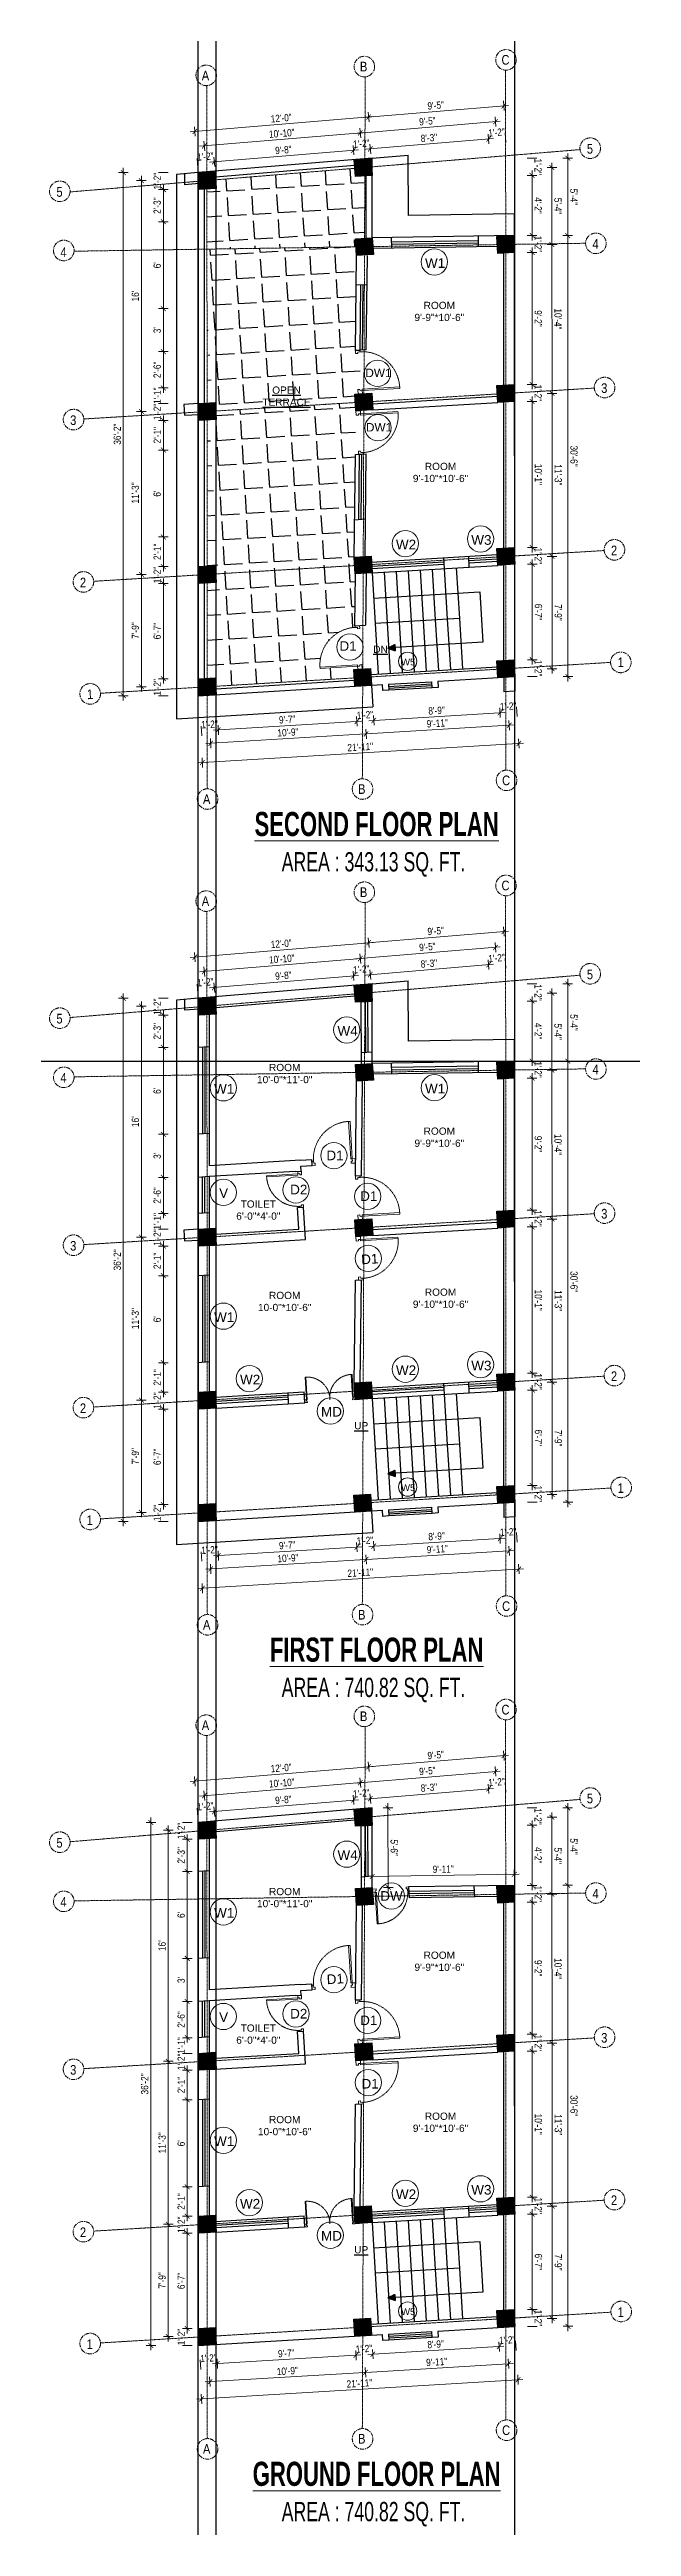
# Model space of a CAD drawing. Header units: inches. Extents: x -10117506 to -5032697, y -6529230 to -3253155.
# Drawn here: x -5037881 to -5037398, y -3257214 to -3255159 of the extents above; entities that cross this region are included whole.
import ezdxf

# ---------------------------------------------------------------- set-up
doc = ezdxf.new("R2010")
doc.units = ezdxf.units.IN
doc.header["$LTSCALE"] = 2
doc.header["$MEASUREMENT"] = 0
doc.header["$PDMODE"] = 34
doc.linetypes.add('CENTER', pattern=[2, 1.25, -0.25, 0.25, -0.25])
doc.linetypes.add('HIDDEN', pattern=[0.375, 0.25, -0.125])
doc.layers.get('0').update_dxf_attribs({"linetype": 'CONTINUOUS'})
doc.layers.get('DEFPOINTS').update_dxf_attribs({"color": 141, "linetype": 'CONTINUOUS'})
doc.layers.add('A-Hatch', color=7, linetype='CONTINUOUS')
for name, color, linetype, lineweight in [('Annotate-Lite.w', 177, 'CONTINUOUS', 9), ('Annotations-Bold.w', 177, 'CONTINUOUS', 13), ('DIM 1-100', 4, 'CONTINUOUS', 13), ('Door-Window.w', 4, 'CONTINUOUS', 15), ('TEXT', 181, 'CONTINUOUS', 25), ('Text-100.w', 254, 'CONTINUOUS', 9)]:
    doc.layers.add(name, color=color, linetype=linetype, lineweight=lineweight)
doc.styles.add('ARAIL', font='ARIALN.TTF')
doc.styles.add('Arial', font='arial.ttf', dxfattribs={"width": 0.8, "height": 12})
doc.styles.add('arial.', font='arial.ttf')
doc.styles.add('gaurav', font='arial.ttf')
doc.styles.get("Standard").update_dxf_attribs({"font": 'ARIALN.TTF'})
doc.dimstyles.new('1 by 96', dxfattribs={"dimtxt": 6, "dimasz": 4, "dimexe": 4, "dimexo": 4, "dimgap": 2, "dimtad": 1, "dimdec": 0, "dimzin": 0, "dimdsep": 46, "dimlunit": 4, "dimtxsty": 'Standard', "dimblk": 'ARCHTICK', "dimcen": 0, "dimdle": 4, "dimadec": 0, "dimazin": 0, "dimtfac": 1, "dimtdec": 0, "dimtix": 1, "dimtofl": 0, "dimtmove": 1, "dimatfit": 3, "dimldrblk": 'ARCHTICK', "dimfxl": 4, "dimfxlon": 1, "dimtolj": 1, "dimtzin": 0, "dimlwd": -1, "dimlwe": -1, "dimarcsym": 0})
pattern_1 = [(3.45713447, (-194697.737, 301639.69), (-1.243724074, 20.587466465), [15, -5.625]), (93.45713447, (-194697.737, 301639.69), (-20.587466465, -1.243724074), [15, -5.625])]

msp = doc.modelspace()

# ---------------------------------------------------------------- texts
at = {"layer": 'Annotate-Lite.w', "ltscale": 0.005, "style": 'gaurav'}
for s, insert, char_height, attachment_point in [('W1', (-5037569.7, -3255332.2), 8, 1), ('DW1', (-5037619.2, -3255423.9), 7, 1), ('DW1', (-5037618.7, -3255469), 7, 1), ('W2', (-5037593.8, -3255565.8), 8, 1), ('W3', (-5037531.3, -3255562), 8, 1), ('D1', (-5037626.4, -3255650), 8, 3), ('W5', (-5037589.5, -3255664.5), 5.6, 1), ('W4', (-5037642.3, -3255969.4), 8, 1), ('W1', (-5037744.7, -3256017.4), 8, 1), ('W1', (-5037569.7, -3256017.3), 8, 1), ('D1', (-5037651.5, -3256072.7), 8, 1), ('V', (-5037740.5, -3256103.9), 8, 1), ('D2', (-5037681.6, -3256101), 8, 1), ('D1', (-5037623.5, -3256106.5), 8, 1), ('W1', (-5037744.7, -3256206.9), 8, 1), ('W3', (-5037531.3, -3256247.1), 8, 1), ('W2', (-5037723.2, -3256258.7), 8, 1), ('W2', (-5037593.8, -3256250.9), 8, 1), ('MD', (-5037656, -3256285.4), 8, 1), ('W5', (-5037589.5, -3256349.6), 5.6, 1), ('W4', (-5037642.3, -3256653.3), 8, 1), ('W1', (-5037744.7, -3256701.2), 8, 1), ('DW', (-5037606.8, -3256687.2), 8, 1), ('V', (-5037740.5, -3256787.8), 8, 1), ('D2', (-5037681.6, -3256784.9), 8, 1), ('D1', (-5037623.5, -3256790.4), 8, 1), ('D1', (-5037622.4, -3256851), 8, 7), ('W1', (-5037744.7, -3256890.7), 8, 1), ('W2', (-5037723.2, -3256942.6), 8, 1), ('W2', (-5037593.8, -3256934.7), 8, 1), ('W3', (-5037531.3, -3256931), 8, 1), ('MD', (-5037656, -3256969.2), 8, 1), ('W5', (-5037589.5, -3257033.4), 5.6, 1)]:
    msp.add_mtext_dynamic_manual_height_columns(s, width=8, gutter_width=100, heights=[0], dxfattribs=dict(at, insert=insert, char_height=char_height, attachment_point=attachment_point))
at = {"layer": 'Annotate-Lite.w', "ltscale": 0.005, "char_height": 8, "rotation": 3.4571, "style": 'gaurav'}
for insert, attachment_point in [((-5037622.4, -3256167.1), 7), ((-5037651.5, -3256756.5), 1)]:
    msp.add_mtext_dynamic_manual_height_columns('D1', width=8, gutter_width=100, heights=[0], dxfattribs=dict(at, insert=insert, attachment_point=attachment_point))
at = {"layer": 'Annotations-Bold.w', "linetype": 'CENTER', "ltscale": 1.5, "char_height": 8, "attachment_point": 1, "style": 'ARAIL'}
for s, insert in [('A', (-5037754.9, -3255176.6)), ('B', (-5037623.7, -3255169.2)), ('C', (-5037506.2, -3255163.6)), ('5', (-5037435.4, -3255237.4)), ('5', (-5037875.5, -3255273.2)), ('4', (-5037872.2, -3255323.2)), ('4', (-5037430.7, -3255316.3)), ('3', (-5037423.5, -3255436)), ('3', (-5037864.1, -3255462.6)), ('2', (-5037415.4, -3255570.7)), ('2', (-5037856, -3255597.3)), ('1', (-5037409.8, -3255663.5)), ('A', (-5037753.9, -3255777.1)), ('B', (-5037625.2, -3255768.7)), ('C', (-5037505.7, -3255761.5)), ('B', (-5037623.7, -3255854.3)), ('C', (-5037506.2, -3255848.7)), ('A', (-5037754.9, -3255861.7)), ('5', (-5037435.4, -3255922.5)), ('5', (-5037875.5, -3255959.2)), ('4', (-5037430.7, -3256001.4)), ('4', (-5037872.2, -3256008.3)), ('3', (-5037423.5, -3256121.1)), ('3', (-5037864.1, -3256147.7)), ('2', (-5037415.4, -3256255.9)), ('2', (-5037856, -3256282.5)), ('1', (-5037409.8, -3256348.7)), ('1', (-5037850.4, -3256375.3)), ('B', (-5037625.2, -3256453.8)), ('C', (-5037505.7, -3256446.7)), ('A', (-5037753.9, -3256462.2)), ('C', (-5037506.2, -3256532.6)), ('A', (-5037754.9, -3256545.5)), ('B', (-5037623.7, -3256538.1)), ('5', (-5037435.4, -3256606.3)), ('5', (-5037875.5, -3256643.1)), ('4', (-5037872.2, -3256692.1)), ('4', (-5037430.7, -3256685.3)), ('3', (-5037423.5, -3256804.9)), ('3', (-5037864.1, -3256831.5)), ('2', (-5037415.4, -3256939.7)), ('2', (-5037856, -3256966.3)), ('1', (-5037409.8, -3257032.5)), ('1', (-5037850.4, -3257059.1)), ('C', (-5037505.7, -3257130.5)), ('A', (-5037753.9, -3257146)), ('B', (-5037625.2, -3257137.6))]:
    msp.add_mtext_dynamic_manual_height_columns(s, width=6.539, gutter_width=100, heights=[0], dxfattribs=dict(at, insert=insert))
at = {"layer": 'Annotations-Bold.w', "linetype": 'CENTER', "ltscale": 1.5, "insert": (-5037850.4, -3255690.2), "char_height": 8, "attachment_point": 1, "rotation": 3.4571, "style": 'ARAIL'}
msp.add_mtext_dynamic_manual_height_columns('1', width=6.539, gutter_width=100, heights=[0], dxfattribs=at)
at = {"layer": 'TEXT', "lineweight": -2, "char_height": 6, "attachment_point": 5, "style": 'arial.'}
for s, insert in [('ROOM\\P9\'-9"*10\'-6"', (-5037557.8, -3255376.4)), ('ROOM\\P9\'-10"*10\'-6"', (-5037556.8, -3255510)), ('ROOM\\P10\'-0"*11\'-0"', (-5037686.1, -3256008.8)), ('ROOM\\P9\'-9"*10\'-6"', (-5037557.8, -3256061.6)), ('TOILET\\P6\'-0"*4\'-0"', (-5037708, -3256122.1)), ('ROOM\\P9\'-10"*10\'-6"', (-5037556.8, -3256195.2)), ('ROOM\\P10-0"*10\'-6"', (-5037686.1, -3256197.9)), ('ROOM\\P10\'-0"*11\'-0"', (-5037686.1, -3256692.6)), ('ROOM\\P9\'-9"*10\'-6"', (-5037557.8, -3256745.4)), ('TOILET\\P6\'-0"*4\'-0"', (-5037708, -3256805.9)), ('ROOM\\P10-0"*10\'-6"', (-5037686.1, -3256881.8)), ('ROOM\\P9\'-10"*10\'-6"', (-5037556.8, -3256879))]:
    msp.add_mtext_dynamic_manual_height_columns(s, width=45.731, gutter_width=30, heights=[0], dxfattribs=dict(at, insert=insert))
for s, insert, width in [('{\\LOPEN \\PTERRACE}', (-5037684.6, -3255446.7), 127.506), ('{\\LDN}', (-5037606.6, -3255656.7), 21.085), ('{\\LUP}', (-5037622.6, -3256301), 21.085), ('{\\LUP}', (-5037622.6, -3256984.8), 21.085)]:
    msp.add_mtext(s, dxfattribs=dict(at, insert=insert, width=width))
at = {"layer": 'Text-100.w', "char_height": 20, "width": 569.102, "attachment_point": 2, "style": 'Arial'}
for s, insert in [('\\A1;{\\fArial Narrow|b1|i0|c0|p34;\\L SECOND FLOOR PLAN\\P\\fArial Narrow|b0|i0|c0|p34;\\H0.8x;\\lAREA : 343.13 SQ. FT.\\H1.02306x; }', (-5037612.4, -3255791.7)), ('\\A1;{\\fArial Narrow|b1|i0|c0|p34;\\L FIRST FLOOR PLAN\\P\\fArial Narrow|b0|i0|c0|p34;\\H0.8x;\\lAREA : 740.82 SQ. FT.\\H1.02306x; }', (-5037612.4, -3256476.8)), ('\\A1;{\\fArial Narrow|b1|i0|c0|p34;\\L GROUND FLOOR PLAN\\P\\fArial Narrow|b0|i0|c0|p34;\\H0.8x;\\lAREA : 740.82 SQ. FT.\\H1.02306x; }', (-5037612.4, -3257160.7))]:
    msp.add_mtext(s, dxfattribs=dict(at, insert=insert))

# ---------------------------------------------------------------- blocks, each defined once
blk = doc.blocks.new('3-0')
at = {"ltscale": 3}
for p, q in [((11063, 10097.7), (11066, 10099.9)), ((11063, 10097.7), (11064.5, 10095.7)), ((11066, 10096.8), (11064.5, 10095.7)), ((11065.3, 10097.8), (11066.7, 10098.9)), ((11066, 10096.8), (11065.3, 10097.8)), ((11066, 10099.9), (11066.7, 10098.9)), ((11085.5, 10074.1), (11110.3, 10093)), ((11086.2, 10073.2), (11085.5, 10074.1)), ((11086.2, 10073.2), (11111, 10092)), ((11111, 10092), (11110.3, 10093)), ((11084, 10073), (11082.6, 10071.9)), ((11082.6, 10071.9), (11084.8, 10069)), ((11084, 10073), (11084.8, 10072)), ((11084.8, 10072), (11086.2, 10073.2)), ((11084.8, 10069), (11087.7, 10071.2)), ((11087.7, 10071.2), (11086.2, 10073.2))]:
    blk.add_line(p, q, dxfattribs=at)
at = {"layer": 'Door-Window.w', "color": 9, "linetype": 'HIDDEN', "lineweight": 18}
blk.add_arc((11085.5, 10074.1), 31.2, 37.1906, 127.1465, dxfattribs=at)
blk = doc.blocks.new('FDFDRE')
at = {"ltscale": 3}
for p, q in [((165701.1, -58637.8), (165701.1, -58641.5)), ((165704.8, -58637.8), (165701.1, -58637.8)), ((165701.1, -58641.5), (165703.6, -58641.5)), ((165703.6, -58641.5), (165703.5, -58672.6)), ((165704.8, -58639.7), (165703.6, -58639.7)), ((165703.6, -58639.7), (165703.6, -58641.5)), ((165703.6, -58641.5), (165704.8, -58641.5)), ((165704.8, -58639.7), (165704.8, -58637.8)), ((165704.8, -58641.5), (165704.8, -58672.7)), ((165767, -58639.7), (165767, -58637.8)), ((165767, -58637.8), (165770.6, -58637.8)), ((165767, -58639.7), (165768.2, -58639.7)), ((165767, -58641.5), (165767, -58672.7)), ((165768.2, -58641.5), (165767, -58641.5)), ((165768.2, -58639.7), (165768.2, -58641.5)), ((165770.7, -58641.5), (165768.2, -58641.5)), ((165768.2, -58641.5), (165768.2, -58672.6)), ((165770.6, -58637.8), (165770.7, -58641.5)), ((165703.5, -58672.6), (165704.8, -58672.7)), ((165768.2, -58672.6), (165767, -58672.7))]:
    blk.add_line(p, q, dxfattribs=at)
at = {"layer": 'Door-Window.w', "color": 9, "linetype": 'HIDDEN', "lineweight": 18}
for centre, start, end in [((165704.8, -58641.5), 269.9618, 3.3835), ((165767, -58641.5), 176.6165, 270.0382)]:
    blk.add_arc(centre, 31.2, start, end, dxfattribs=at)
blk = doc.blocks.new('_ArchTick')
at = {"color": 0, "linetype": 'ByBlock', "const_width": 0.15}
blk.add_lwpolyline([(-0.5, -0.5), (0.5, 0.5)], dxfattribs=at)
blk = doc.blocks.new('*D1072')
at = {"layer": 'DEFPOINTS', "color": 0, "ltscale": 0.5, "transparency": 16777216}
for p in [(-5037757.8, -3256670.9), (-5037767, -3256743), (-5037757.8, -3256743)]:
    blk.add_point(p, dxfattribs=at)
at = {"layer": 'DIM 1-100', "color": 0, "ltscale": 0.5, "transparency": 16777216}
for p, q in [((-5037763, -3256670.9), (-5037771, -3256670.9)), ((-5037767, -3256666.9), (-5037767, -3256747)), ((-5037763, -3256743), (-5037771, -3256743))]:
    blk.add_line(p, q, dxfattribs=at)
at = {"layer": 'DIM 1-100', "color": 0, "ltscale": 0.5, "transparency": 16777216, "xscale": 4, "yscale": 4, "zscale": 4}
for p, rotation in [((-5037767, -3256670.9), 90), ((-5037767, -3256743), 270)]:
    blk.add_blockref('_ArchTick', p, dxfattribs=dict(at, rotation=rotation))
at = {"layer": 'DIM 1-100', "color": 0, "ltscale": 0.5, "transparency": 16777216, "insert": (-5037772, -3256706.9), "char_height": 6, "attachment_point": 5, "rotation": 90}
blk.add_mtext("\\A1;6'", dxfattribs=at)
blk = doc.blocks.new('*D1073')
at = {"layer": 'DEFPOINTS', "color": 0, "ltscale": 0.5, "transparency": 16777216}
for p in [(-5037757.8, -3256743), (-5037767, -3256778.7), (-5037757.8, -3256778.7)]:
    blk.add_point(p, dxfattribs=at)
at = {"layer": 'DIM 1-100', "color": 0, "ltscale": 0.5, "transparency": 16777216}
for p, q in [((-5037763, -3256743), (-5037771, -3256743)), ((-5037767, -3256739), (-5037767, -3256782.7)), ((-5037763, -3256778.7), (-5037771, -3256778.7))]:
    blk.add_line(p, q, dxfattribs=at)
at = {"layer": 'DIM 1-100', "color": 0, "ltscale": 0.5, "transparency": 16777216, "xscale": 4, "yscale": 4, "zscale": 4}
for p, rotation in [((-5037767, -3256743), 90), ((-5037767, -3256778.7), 270)]:
    blk.add_blockref('_ArchTick', p, dxfattribs=dict(at, rotation=rotation))
at = {"layer": 'DIM 1-100', "color": 0, "ltscale": 0.5, "transparency": 16777216, "insert": (-5037772, -3256760.9), "char_height": 6, "attachment_point": 5, "rotation": 90}
blk.add_mtext("\\A1;3'", dxfattribs=at)
blk = doc.blocks.new('*D1074')
at = {"layer": 'DEFPOINTS', "color": 0, "ltscale": 0.5, "transparency": 16777216}
for p in [(-5037757.8, -3256778.7), (-5037767, -3256808.8), (-5037757.8, -3256808.8)]:
    blk.add_point(p, dxfattribs=at)
at = {"layer": 'DIM 1-100', "color": 0, "ltscale": 0.5, "transparency": 16777216}
for p, q in [((-5037763, -3256778.7), (-5037771, -3256778.7)), ((-5037767, -3256774.7), (-5037767, -3256812.8)), ((-5037763, -3256808.8), (-5037771, -3256808.8))]:
    blk.add_line(p, q, dxfattribs=at)
at = {"layer": 'DIM 1-100', "color": 0, "ltscale": 0.5, "transparency": 16777216, "xscale": 4, "yscale": 4, "zscale": 4}
for p, rotation in [((-5037767, -3256778.7), 90), ((-5037767, -3256808.8), 270)]:
    blk.add_blockref('_ArchTick', p, dxfattribs=dict(at, rotation=rotation))
at = {"layer": 'DIM 1-100', "color": 0, "ltscale": 0.5, "transparency": 16777216, "insert": (-5037772, -3256793.7), "char_height": 6, "attachment_point": 5, "rotation": 90}
blk.add_mtext('\\A1;2\'-6"', dxfattribs=at)
blk = doc.blocks.new('*D1075')
at = {"layer": 'DEFPOINTS', "color": 0, "ltscale": 0.5, "transparency": 16777216}
for p in [(-5037767, -3256821.8), (-5037757.8, -3256808.8), (-5037757.8, -3256821.8)]:
    blk.add_point(p, dxfattribs=at)
at = {"layer": 'DIM 1-100', "color": 0, "ltscale": 0.5, "transparency": 16777216}
for p, q in [((-5037763, -3256808.8), (-5037771, -3256808.8)), ((-5037763, -3256821.8), (-5037771, -3256821.8))]:
    blk.add_line(p, q, dxfattribs=at)
at = {"layer": 'DIM 1-100', "color": 0, "ltscale": 0.5, "transparency": 16777216, "insert": (-5037772, -3256815.3), "char_height": 6, "attachment_point": 5, "rotation": 90}
blk.add_mtext('\\A1;1\'-1"', dxfattribs=at)
blk = doc.blocks.new('*D1076')
at = {"layer": 'DEFPOINTS', "color": 0, "ltscale": 0.5, "transparency": 16777216}
for p in [(-5037757.8, -3256821.8), (-5037767, -3256835.8), (-5037756.9, -3256835.8)]:
    blk.add_point(p, dxfattribs=at)
at = {"layer": 'DIM 1-100', "color": 0, "ltscale": 0.5, "transparency": 16777216}
for p, q in [((-5037763, -3256821.8), (-5037771, -3256821.8)), ((-5037763, -3256835.8), (-5037771, -3256835.8))]:
    blk.add_line(p, q, dxfattribs=at)
at = {"layer": 'DIM 1-100', "color": 0, "ltscale": 0.5, "transparency": 16777216, "insert": (-5037772, -3256828.8), "char_height": 6, "attachment_point": 5, "rotation": 90}
blk.add_mtext('\\A1;1\'-2"', dxfattribs=at)
blk = doc.blocks.new('*D1077')
at = {"layer": 'DEFPOINTS', "color": 0, "ltscale": 0.5, "transparency": 16777216}
for p in [(-5037756.9, -3256835.8), (-5037767, -3256860.4), (-5037757.8, -3256860.4)]:
    blk.add_point(p, dxfattribs=at)
at = {"layer": 'DIM 1-100', "color": 0, "ltscale": 0.5, "transparency": 16777216}
for p, q in [((-5037763, -3256835.8), (-5037771, -3256835.8)), ((-5037767, -3256831.8), (-5037767, -3256864.4)), ((-5037763, -3256860.4), (-5037771, -3256860.4))]:
    blk.add_line(p, q, dxfattribs=at)
at = {"layer": 'DIM 1-100', "color": 0, "ltscale": 0.5, "transparency": 16777216, "xscale": 4, "yscale": 4, "zscale": 4}
for p, rotation in [((-5037767, -3256835.8), 90), ((-5037767, -3256860.4), 270)]:
    blk.add_blockref('_ArchTick', p, dxfattribs=dict(at, rotation=rotation))
at = {"layer": 'DIM 1-100', "color": 0, "ltscale": 0.5, "transparency": 16777216, "insert": (-5037772, -3256848.1), "char_height": 6, "attachment_point": 5, "rotation": 90}
blk.add_mtext('\\A1;2\'-1"', dxfattribs=at)
blk = doc.blocks.new('*D1078')
at = {"layer": 'DEFPOINTS', "color": 0, "ltscale": 0.5, "transparency": 16777216}
for p in [(-5037757.8, -3256860.4), (-5037767, -3256932.5), (-5037757.8, -3256932.5)]:
    blk.add_point(p, dxfattribs=at)
at = {"layer": 'DIM 1-100', "color": 0, "ltscale": 0.5, "transparency": 16777216}
for p, q in [((-5037763, -3256860.4), (-5037771, -3256860.4)), ((-5037767, -3256856.4), (-5037767, -3256936.5)), ((-5037763, -3256932.5), (-5037771, -3256932.5))]:
    blk.add_line(p, q, dxfattribs=at)
at = {"layer": 'DIM 1-100', "color": 0, "ltscale": 0.5, "transparency": 16777216, "xscale": 4, "yscale": 4, "zscale": 4}
for p, rotation in [((-5037767, -3256860.4), 90), ((-5037767, -3256932.5), 270)]:
    blk.add_blockref('_ArchTick', p, dxfattribs=dict(at, rotation=rotation))
at = {"layer": 'DIM 1-100', "color": 0, "ltscale": 0.5, "transparency": 16777216, "insert": (-5037772, -3256896.4), "char_height": 6, "attachment_point": 5, "rotation": 90}
blk.add_mtext("\\A1;6'", dxfattribs=at)
blk = doc.blocks.new('*D1079')
at = {"layer": 'DEFPOINTS', "color": 0, "ltscale": 0.5, "transparency": 16777216}
for p in [(-5037757.8, -3256932.5), (-5037767, -3256957), (-5037757.8, -3256957)]:
    blk.add_point(p, dxfattribs=at)
at = {"layer": 'DIM 1-100', "color": 0, "ltscale": 0.5, "transparency": 16777216}
for p, q in [((-5037763, -3256932.5), (-5037771, -3256932.5)), ((-5037767, -3256928.5), (-5037767, -3256961)), ((-5037763, -3256957), (-5037771, -3256957))]:
    blk.add_line(p, q, dxfattribs=at)
at = {"layer": 'DIM 1-100', "color": 0, "ltscale": 0.5, "transparency": 16777216, "xscale": 4, "yscale": 4, "zscale": 4}
for p, rotation in [((-5037767, -3256932.5), 90), ((-5037767, -3256957), 270)]:
    blk.add_blockref('_ArchTick', p, dxfattribs=dict(at, rotation=rotation))
at = {"layer": 'DIM 1-100', "color": 0, "ltscale": 0.5, "transparency": 16777216, "insert": (-5037772, -3256944.8), "char_height": 6, "attachment_point": 5, "rotation": 90}
blk.add_mtext('\\A1;2\'-1"', dxfattribs=at)
blk = doc.blocks.new('*D1080')
at = {"layer": 'DEFPOINTS', "color": 0, "ltscale": 0.5, "transparency": 16777216}
for p in [(-5037757.8, -3256957), (-5037767, -3256971), (-5037756.9, -3256971)]:
    blk.add_point(p, dxfattribs=at)
at = {"layer": 'DIM 1-100', "color": 0, "ltscale": 0.5, "transparency": 16777216}
for p, q in [((-5037763, -3256957), (-5037771, -3256957)), ((-5037763, -3256971), (-5037771, -3256971))]:
    blk.add_line(p, q, dxfattribs=at)
at = {"layer": 'DIM 1-100', "color": 0, "ltscale": 0.5, "transparency": 16777216, "insert": (-5037772, -3256964), "char_height": 6, "attachment_point": 5, "rotation": 90}
blk.add_mtext('\\A1;1\'-2"', dxfattribs=at)
blk = doc.blocks.new('*D1081')
at = {"layer": 'DEFPOINTS', "color": 0, "ltscale": 0.5, "transparency": 16777216}
for p in [(-5037756.9, -3256971), (-5037767, -3257050.2), (-5037757.8, -3257050.2)]:
    blk.add_point(p, dxfattribs=at)
at = {"layer": 'DIM 1-100', "color": 0, "ltscale": 0.5, "transparency": 16777216}
for p, q in [((-5037767, -3256967), (-5037767, -3257054.2)), ((-5037763, -3256971), (-5037771, -3256971)), ((-5037763, -3257050.2), (-5037771, -3257050.2))]:
    blk.add_line(p, q, dxfattribs=at)
at = {"layer": 'DIM 1-100', "color": 0, "ltscale": 0.5, "transparency": 16777216, "xscale": 4, "yscale": 4, "zscale": 4}
for p, rotation in [((-5037767, -3256971), 90), ((-5037767, -3257050.2), 270)]:
    blk.add_blockref('_ArchTick', p, dxfattribs=dict(at, rotation=rotation))
at = {"layer": 'DIM 1-100', "color": 0, "ltscale": 0.5, "transparency": 16777216, "insert": (-5037772, -3257010.6), "char_height": 6, "attachment_point": 5, "rotation": 90}
blk.add_mtext('\\A1;6\'-7"', dxfattribs=at)
blk = doc.blocks.new('*D1099')
at = {"layer": 'DEFPOINTS', "color": 0, "ltscale": 0.5, "transparency": 16777216}
for p in [(-5037757.8, -3257050.2), (-5037767, -3257064.2), (-5037757.8, -3257064.2)]:
    blk.add_point(p, dxfattribs=at)
at = {"layer": 'DIM 1-100', "color": 0, "ltscale": 0.5, "transparency": 16777216}
for p, q in [((-5037763, -3257050.2), (-5037771, -3257050.2)), ((-5037763, -3257064.2), (-5037771, -3257064.2))]:
    blk.add_line(p, q, dxfattribs=at)
at = {"layer": 'DIM 1-100', "color": 0, "ltscale": 0.5, "transparency": 16777216, "insert": (-5037772, -3257057.2), "char_height": 6, "attachment_point": 5, "rotation": 90}
blk.add_mtext('\\A1;1\'-2"', dxfattribs=at)
blk = doc.blocks.new('*D1100')
at = {"layer": 'DEFPOINTS', "color": 0, "ltscale": 0.5, "transparency": 16777216}
for p in [(-5037767, -3256644.2), (-5037756.9, -3256644.2), (-5037757.8, -3256670.9)]:
    blk.add_point(p, dxfattribs=at)
at = {"layer": 'DIM 1-100', "color": 0, "ltscale": 0.5, "transparency": 16777216}
for p, q in [((-5037767, -3256674.9), (-5037767, -3256640.2)), ((-5037763, -3256644.2), (-5037771, -3256644.2)), ((-5037763, -3256670.9), (-5037771, -3256670.9))]:
    blk.add_line(p, q, dxfattribs=at)
at = {"layer": 'DIM 1-100', "color": 0, "ltscale": 0.5, "transparency": 16777216, "xscale": 4, "yscale": 4, "zscale": 4}
for p, rotation in [((-5037767, -3256644.2), 90), ((-5037767, -3256670.9), 270)]:
    blk.add_blockref('_ArchTick', p, dxfattribs=dict(at, rotation=rotation))
at = {"layer": 'DIM 1-100', "color": 0, "ltscale": 0.5, "transparency": 16777216, "insert": (-5037772, -3256657.5), "char_height": 6, "attachment_point": 5, "rotation": 90}
blk.add_mtext('\\A1;2\'-3"', dxfattribs=at)
blk = doc.blocks.new('*D1101')
at = {"layer": 'DEFPOINTS', "color": 0, "ltscale": 0.5, "transparency": 16777216}
for p in [(-5037767, -3256630.2), (-5037757.8, -3256630.2), (-5037756.9, -3256644.2)]:
    blk.add_point(p, dxfattribs=at)
at = {"layer": 'DIM 1-100', "color": 0, "ltscale": 0.5, "transparency": 16777216}
for p, q in [((-5037763, -3256630.2), (-5037771, -3256630.2)), ((-5037763, -3256644.2), (-5037771, -3256644.2))]:
    blk.add_line(p, q, dxfattribs=at)
at = {"layer": 'DIM 1-100', "color": 0, "ltscale": 0.5, "transparency": 16777216, "insert": (-5037772, -3256637.2), "char_height": 6, "attachment_point": 5, "rotation": 90}
blk.add_mtext('\\A1;1\'-2"', dxfattribs=at)
blk = doc.blocks.new('*D1102')
at = {"layer": 'DEFPOINTS', "color": 0, "ltscale": 0.5, "transparency": 16777216}
for p in [(-5037623.4, -3256597.2), (-5037750.4, -3256636.7), (-5037621, -3256626)]:
    blk.add_point(p, dxfattribs=at)
at = {"layer": 'DIM 1-100', "color": 0, "ltscale": 0.5, "transparency": 16777216}
for p, q in [((-5037756.8, -3256608.3), (-5037619.4, -3256596.9)), ((-5037623, -3256601.2), (-5037623.7, -3256593.2)), ((-5037752.4, -3256611.9), (-5037753.1, -3256604))]:
    blk.add_line(p, q, dxfattribs=at)
at = {"layer": 'DIM 1-100', "color": 0, "ltscale": 0.5, "transparency": 16777216, "xscale": 4, "yscale": 4, "zscale": 4}
for p, rotation in [((-5037623.4, -3256597.2), 4.751526984655431), ((-5037752.8, -3256608), 184.7515269846554)]:
    blk.add_blockref('_ArchTick', p, dxfattribs=dict(at, rotation=rotation))
at = {"layer": 'DIM 1-100', "color": 0, "ltscale": 0.5, "transparency": 16777216, "insert": (-5037688.5, -3256597.5), "char_height": 6, "attachment_point": 5, "rotation": 4.7515}
blk.add_mtext('\\A1;10\'-10"', dxfattribs=at)
blk = doc.blocks.new('*D1103')
at = {"layer": 'DEFPOINTS', "color": 0, "ltscale": 0.5, "transparency": 16777216}
for p in [(-5037628.4, -3256619.4), (-5037615.1, -3256610.5), (-5037614.4, -3256618.6)]:
    blk.add_point(p, dxfattribs=at)
at = {"layer": 'DIM 1-100', "color": 0, "ltscale": 0.5, "transparency": 16777216}
for p, q in [((-5037628.7, -3256615.4), (-5037629.4, -3256607.6)), ((-5037614.7, -3256614.4), (-5037615.4, -3256606.5))]:
    blk.add_line(p, q, dxfattribs=at)
at = {"layer": 'DIM 1-100', "color": 0, "ltscale": 0.5, "transparency": 16777216, "insert": (-5037622.5, -3256606), "char_height": 6, "attachment_point": 5, "rotation": 4.7515}
blk.add_mtext('\\A1;1\'-2"', dxfattribs=at)
blk = doc.blocks.new('*D1104')
at = {"layer": 'DEFPOINTS', "color": 0, "ltscale": 0.5, "transparency": 16777216}
for p in [(-5037628.4, -3256619.4), (-5037744.5, -3256621.2), (-5037743.8, -3256629.3)]:
    blk.add_point(p, dxfattribs=at)
at = {"layer": 'DIM 1-100', "color": 0, "ltscale": 0.5, "transparency": 16777216}
for p, q in [((-5037625, -3256611.3), (-5037748.5, -3256621.5)), ((-5037744.2, -3256625.2), (-5037744.8, -3256617.2)), ((-5037628.7, -3256615.4), (-5037629.4, -3256607.6))]:
    blk.add_line(p, q, dxfattribs=at)
at = {"layer": 'DIM 1-100', "color": 0, "ltscale": 0.5, "transparency": 16777216, "xscale": 4, "yscale": 4, "zscale": 4}
for p, rotation in [((-5037744.5, -3256621.2), 184.7515269861995), ((-5037629, -3256611.6), 4.751526986199588)]:
    blk.add_blockref('_ArchTick', p, dxfattribs=dict(at, rotation=rotation))
at = {"layer": 'DIM 1-100', "color": 0, "ltscale": 0.5, "transparency": 16777216, "insert": (-5037687.2, -3256611.4), "char_height": 6, "attachment_point": 5, "rotation": 4.7515}
blk.add_mtext('\\A1;9\'-8"', dxfattribs=at)
blk = doc.blocks.new('*D1105')
at = {"layer": 'DEFPOINTS', "color": 0, "ltscale": 0.5, "transparency": 16777216}
for p in [(-5037758.4, -3256622.4), (-5037757.8, -3256630.2), (-5037743.8, -3256629.3)]:
    blk.add_point(p, dxfattribs=at)
at = {"layer": 'DIM 1-100', "color": 0, "ltscale": 0.5, "transparency": 16777216}
for p, q in [((-5037758.1, -3256626.2), (-5037758.8, -3256618.4)), ((-5037744.2, -3256625.2), (-5037744.8, -3256617.2))]:
    blk.add_line(p, q, dxfattribs=at)
at = {"layer": 'DIM 1-100', "color": 0, "ltscale": 0.5, "transparency": 16777216, "insert": (-5037751.9, -3256616.8), "char_height": 6, "attachment_point": 5, "rotation": 4.7515}
blk.add_mtext('\\A1;1\'-2"', dxfattribs=at)
blk = doc.blocks.new('*D1114')
at = {"layer": 'DEFPOINTS', "color": 0, "ltscale": 0.5, "transparency": 16777216}
for p in [(-5037760.6, -3256596), (-5037613.6, -3256618.2), (-5037757.8, -3256630.2)]:
    blk.add_point(p, dxfattribs=at)
at = {"layer": 'DIM 1-100', "color": 0, "ltscale": 0.5, "transparency": 16777216}
for p, q in [((-5037612.5, -3256583.7), (-5037764.6, -3256596.3)), ((-5037760.3, -3256600), (-5037761, -3256592)), ((-5037616.1, -3256588), (-5037616.8, -3256580))]:
    blk.add_line(p, q, dxfattribs=at)
at = {"layer": 'DIM 1-100', "color": 0, "ltscale": 0.5, "transparency": 16777216, "xscale": 4, "yscale": 4, "zscale": 4}
for p, rotation in [((-5037760.6, -3256596), 184.751526984927), ((-5037616.5, -3256584), 4.751526984927006)]:
    blk.add_blockref('_ArchTick', p, dxfattribs=dict(at, rotation=rotation))
at = {"layer": 'DIM 1-100', "color": 0, "ltscale": 0.5, "transparency": 16777216, "insert": (-5037689, -3256585), "char_height": 6, "attachment_point": 5, "rotation": 4.7515}
blk.add_mtext('\\A1;12\'-0"', dxfattribs=at)
blk = doc.blocks.new('*D1115')
at = {"layer": 'DEFPOINTS', "color": 0, "ltscale": 0.5, "transparency": 16777216}
for p in [(-5037782.7, -3256963.6), (-5037750.4, -3256963.6), (-5037750.4, -3257056.8)]:
    blk.add_point(p, dxfattribs=at)
at = {"layer": 'DIM 1-100', "color": 0, "ltscale": 0.5, "transparency": 16777216}
for p, q in [((-5037778.7, -3256963.6), (-5037786.7, -3256963.6)), ((-5037782.7, -3257060.8), (-5037782.7, -3256959.6)), ((-5037778.7, -3257056.8), (-5037786.7, -3257056.8))]:
    blk.add_line(p, q, dxfattribs=at)
at = {"layer": 'DIM 1-100', "color": 0, "ltscale": 0.5, "transparency": 16777216, "xscale": 4, "yscale": 4, "zscale": 4}
for p, rotation in [((-5037782.7, -3256963.6), 90), ((-5037782.7, -3257056.8), 270)]:
    blk.add_blockref('_ArchTick', p, dxfattribs=dict(at, rotation=rotation))
at = {"layer": 'DIM 1-100', "color": 0, "ltscale": 0.5, "transparency": 16777216, "insert": (-5037787.8, -3257010.2), "char_height": 6, "attachment_point": 5, "rotation": 90}
blk.add_mtext('\\A1;7\'-9"', dxfattribs=at)
blk = doc.blocks.new('*D1116')
at = {"layer": 'DEFPOINTS', "color": 0, "ltscale": 0.5, "transparency": 16777216}
for p in [(-5037782.7, -3256828.4), (-5037750.4, -3256828.4), (-5037750.4, -3256963.6)]:
    blk.add_point(p, dxfattribs=at)
at = {"layer": 'DIM 1-100', "color": 0, "ltscale": 0.5, "transparency": 16777216}
for p, q in [((-5037782.7, -3256967.6), (-5037782.7, -3256824.4)), ((-5037778.7, -3256828.4), (-5037786.7, -3256828.4)), ((-5037778.7, -3256963.6), (-5037786.7, -3256963.6))]:
    blk.add_line(p, q, dxfattribs=at)
at = {"layer": 'DIM 1-100', "color": 0, "ltscale": 0.5, "transparency": 16777216, "xscale": 4, "yscale": 4, "zscale": 4}
for p, rotation in [((-5037782.7, -3256828.4), 90), ((-5037782.7, -3256963.6), 270)]:
    blk.add_blockref('_ArchTick', p, dxfattribs=dict(at, rotation=rotation))
at = {"layer": 'DIM 1-100', "color": 0, "ltscale": 0.5, "transparency": 16777216, "insert": (-5037787.8, -3256896), "char_height": 6, "attachment_point": 5, "rotation": 90}
blk.add_mtext('\\A1;11\'-3"', dxfattribs=at)
blk = doc.blocks.new('*D1117')
at = {"layer": 'DEFPOINTS', "color": 0, "ltscale": 0.5, "transparency": 16777216}
for p in [(-5037782.7, -3256636.7), (-5037750.4, -3256636.7), (-5037750.4, -3256828.4)]:
    blk.add_point(p, dxfattribs=at)
at = {"layer": 'DIM 1-100', "color": 0, "ltscale": 0.5, "transparency": 16777216}
for p, q in [((-5037778.7, -3256636.7), (-5037786.7, -3256636.7)), ((-5037782.7, -3256832.4), (-5037782.7, -3256632.7)), ((-5037778.7, -3256828.4), (-5037786.7, -3256828.4))]:
    blk.add_line(p, q, dxfattribs=at)
at = {"layer": 'DIM 1-100', "color": 0, "ltscale": 0.5, "transparency": 16777216, "xscale": 4, "yscale": 4, "zscale": 4}
for p, rotation in [((-5037782.7, -3256636.7), 90), ((-5037782.7, -3256828.4), 270)]:
    blk.add_blockref('_ArchTick', p, dxfattribs=dict(at, rotation=rotation))
at = {"layer": 'DIM 1-100', "color": 0, "ltscale": 0.5, "transparency": 16777216, "insert": (-5037787.8, -3256732.5), "char_height": 6, "attachment_point": 5, "rotation": 90}
blk.add_mtext("\\A1;16'", dxfattribs=at)
blk = doc.blocks.new('*D1106')
at = {"layer": 'DEFPOINTS', "color": 0, "ltscale": 0.5, "transparency": 16777216}
for p in [(-5037757.8, -3256630.2), (-5037797.1, -3257064.2), (-5037757.8, -3257064.2)]:
    blk.add_point(p, dxfattribs=at)
at = {"layer": 'DIM 1-100', "color": 0, "ltscale": 0.5, "transparency": 16777216}
for p, q in [((-5037793.1, -3256630.2), (-5037801.1, -3256630.2)), ((-5037797.1, -3256626.2), (-5037797.1, -3257068.2)), ((-5037793.1, -3257064.2), (-5037801.1, -3257064.2))]:
    blk.add_line(p, q, dxfattribs=at)
at = {"layer": 'DIM 1-100', "color": 0, "ltscale": 0.5, "transparency": 16777216, "xscale": 4, "yscale": 4, "zscale": 4}
for p, rotation in [((-5037797.1, -3256630.2), 90), ((-5037797.1, -3257064.2), 270)]:
    blk.add_blockref('_ArchTick', p, dxfattribs=dict(at, rotation=rotation))
at = {"layer": 'DIM 1-100', "color": 0, "ltscale": 0.5, "transparency": 16777216, "insert": (-5037802.2, -3256847.2), "char_height": 6, "attachment_point": 5, "rotation": 90}
blk.add_mtext('\\A1;36\'-2"', dxfattribs=at)
blk = doc.blocks.new('*D1107')
at = {"layer": 'DEFPOINTS', "color": 0, "ltscale": 0.5, "transparency": 16777216}
for p in [(-5037756.9, -3257064.2), (-5037743, -3257063.3), (-5037742, -3257079.2)]:
    blk.add_point(p, dxfattribs=at)
at = {"layer": 'DIM 1-100', "color": 0, "ltscale": 0.5, "transparency": 16777216}
for p, q in [((-5037756.2, -3257076.1), (-5037755.7, -3257084.1)), ((-5037742.2, -3257075.3), (-5037741.8, -3257083.2))]:
    blk.add_line(p, q, dxfattribs=at)
at = {"layer": 'DIM 1-100', "color": 0, "ltscale": 0.5, "transparency": 16777216, "insert": (-5037749.3, -3257074.7), "char_height": 6, "attachment_point": 5, "rotation": 3.4571}
blk.add_mtext('\\A1;1\'-2"', dxfattribs=at)
blk = doc.blocks.new('*D1108')
at = {"layer": 'DEFPOINTS', "color": 0, "ltscale": 0.5, "transparency": 16777216}
for p in [(-5037743, -3257063.3), (-5037628, -3257056.4), (-5037627, -3257072.3)]:
    blk.add_point(p, dxfattribs=at)
at = {"layer": 'DIM 1-100', "color": 0, "ltscale": 0.5, "transparency": 16777216}
for p, q in [((-5037746, -3257079.5), (-5037623, -3257072.1)), ((-5037627.2, -3257068.3), (-5037626.8, -3257076.3)), ((-5037742.2, -3257075.3), (-5037741.8, -3257083.2))]:
    blk.add_line(p, q, dxfattribs=at)
at = {"layer": 'DIM 1-100', "color": 0, "ltscale": 0.5, "transparency": 16777216, "xscale": 4, "yscale": 4, "zscale": 4}
for p, rotation in [((-5037627, -3257072.3), 3.457134468959523), ((-5037742, -3257079.2), 183.4571344689595)]:
    blk.add_blockref('_ArchTick', p, dxfattribs=dict(at, rotation=rotation))
at = {"layer": 'DIM 1-100', "color": 0, "ltscale": 0.5, "transparency": 16777216, "insert": (-5037684.8, -3257070.7), "char_height": 6, "attachment_point": 5, "rotation": 3.4571}
blk.add_mtext('\\A1;9\'-7"', dxfattribs=at)
blk = doc.blocks.new('*D1109')
at = {"layer": 'DEFPOINTS', "color": 0, "ltscale": 0.5, "transparency": 16777216}
for p in [(-5037628, -3257056.4), (-5037614, -3257055.5), (-5037613, -3257071.5)]:
    blk.add_point(p, dxfattribs=at)
at = {"layer": 'DIM 1-100', "color": 0, "ltscale": 0.5, "transparency": 16777216}
for p, q in [((-5037627.2, -3257068.3), (-5037626.8, -3257076.3)), ((-5037613.3, -3257067.5), (-5037612.8, -3257075.4))]:
    blk.add_line(p, q, dxfattribs=at)
at = {"layer": 'DIM 1-100', "color": 0, "ltscale": 0.5, "transparency": 16777216, "insert": (-5037620.3, -3257066.9), "char_height": 6, "attachment_point": 5, "rotation": 3.4571}
blk.add_mtext('\\A1;1\'-2"', dxfattribs=at)
blk = doc.blocks.new('*D1110')
at = {"layer": 'DEFPOINTS', "color": 0, "ltscale": 0.5, "transparency": 16777216}
for p in [(-5037509.2, -3257049.2), (-5037614, -3257055.5), (-5037508.2, -3257065.1)]:
    blk.add_point(p, dxfattribs=at)
at = {"layer": 'DIM 1-100', "color": 0, "ltscale": 0.5, "transparency": 16777216}
for p, q in [((-5037617, -3257071.7), (-5037504.2, -3257064.9)), ((-5037613.3, -3257067.5), (-5037612.8, -3257075.4)), ((-5037508.5, -3257061.1), (-5037508, -3257069.1))]:
    blk.add_line(p, q, dxfattribs=at)
at = {"layer": 'DIM 1-100', "color": 0, "ltscale": 0.5, "transparency": 16777216, "xscale": 4, "yscale": 4, "zscale": 4}
for p, rotation in [((-5037613, -3257071.5), 183.4571344689595), ((-5037508.2, -3257065.1), 3.457134468959523)]:
    blk.add_blockref('_ArchTick', p, dxfattribs=dict(at, rotation=rotation))
at = {"layer": 'DIM 1-100', "color": 0, "ltscale": 0.5, "transparency": 16777216, "insert": (-5037560.9, -3257063.2), "char_height": 6, "attachment_point": 5, "rotation": 3.4571}
blk.add_mtext('\\A1;8\'-9"', dxfattribs=at)
blk = doc.blocks.new('*D1111')
at = {"layer": 'DEFPOINTS', "color": 0, "ltscale": 0.5, "transparency": 16777216}
for p in [(-5037509.2, -3257049.2), (-5037495.2, -3257048.4), (-5037494.2, -3257064.3)]:
    blk.add_point(p, dxfattribs=at)
at = {"layer": 'DIM 1-100', "color": 0, "ltscale": 0.5, "transparency": 16777216}
for p, q in [((-5037508.5, -3257061.1), (-5037508, -3257069.1)), ((-5037494.5, -3257060.3), (-5037494, -3257068.3))]:
    blk.add_line(p, q, dxfattribs=at)
at = {"layer": 'DIM 1-100', "color": 0, "ltscale": 0.5, "transparency": 16777216, "insert": (-5037501.5, -3257059.7), "char_height": 6, "attachment_point": 5, "rotation": 3.4571}
blk.add_mtext('\\A1;1\'-2"', dxfattribs=at)
blk = doc.blocks.new('*D1112')
at = {"layer": 'DEFPOINTS', "color": 0, "ltscale": 0.5, "transparency": 16777216}
for p in [(-5037621.4, -3257049), (-5037502.6, -3257041.8), (-5037619.1, -3257086.5)]:
    blk.add_point(p, dxfattribs=at)
at = {"layer": 'DIM 1-100', "color": 0, "ltscale": 0.5, "transparency": 16777216}
for p, q in [((-5037496.4, -3257079.1), (-5037623.1, -3257086.8)), ((-5037619.4, -3257082.5), (-5037618.9, -3257090.5)), ((-5037500.6, -3257075.3), (-5037500.1, -3257083.3))]:
    blk.add_line(p, q, dxfattribs=at)
at = {"layer": 'DIM 1-100', "color": 0, "ltscale": 0.5, "transparency": 16777216, "xscale": 4, "yscale": 4, "zscale": 4}
for p, rotation in [((-5037619.1, -3257086.5), 183.4571344689595), ((-5037500.3, -3257079.3), 3.457134468959513)]:
    blk.add_blockref('_ArchTick', p, dxfattribs=dict(at, rotation=rotation))
at = {"layer": 'DIM 1-100', "color": 0, "ltscale": 0.5, "transparency": 16777216, "insert": (-5037560, -3257077.9), "char_height": 6, "attachment_point": 5, "rotation": 3.4571}
blk.add_mtext('\\A1;9\'-11"', dxfattribs=at)
blk = doc.blocks.new('*D1113')
at = {"layer": 'DEFPOINTS', "color": 0, "ltscale": 0.5, "transparency": 16777216}
for p in [(-5037621.4, -3257049), (-5037750.4, -3257056.8), (-5037748.1, -3257094.3)]:
    blk.add_point(p, dxfattribs=at)
at = {"layer": 'DIM 1-100', "color": 0, "ltscale": 0.5, "transparency": 16777216}
for p, q in [((-5037615.1, -3257086.3), (-5037752.1, -3257094.5)), ((-5037748.4, -3257090.3), (-5037747.9, -3257098.3)), ((-5037619.4, -3257082.5), (-5037618.9, -3257090.5))]:
    blk.add_line(p, q, dxfattribs=at)
at = {"layer": 'DIM 1-100', "color": 0, "ltscale": 0.5, "transparency": 16777216, "xscale": 4, "yscale": 4, "zscale": 4}
for p, rotation in [((-5037748.1, -3257094.3), 183.4571344689595), ((-5037619.1, -3257086.5), 3.457134468959513)]:
    blk.add_blockref('_ArchTick', p, dxfattribs=dict(at, rotation=rotation))
at = {"layer": 'DIM 1-100', "color": 0, "ltscale": 0.5, "transparency": 16777216, "insert": (-5037683.9, -3257085.4), "char_height": 6, "attachment_point": 5, "rotation": 3.4571}
blk.add_mtext('\\A1;10\'-9"', dxfattribs=at)
blk = doc.blocks.new('*D1118')
at = {"layer": 'DEFPOINTS', "color": 0, "ltscale": 0.5, "transparency": 16777216}
for p in [(-5037495.2, -3257048.4), (-5037757.8, -3257064.2), (-5037492.5, -3257092.7)]:
    blk.add_point(p, dxfattribs=at)
at = {"layer": 'DIM 1-100', "color": 0, "ltscale": 0.5, "transparency": 16777216}
for p, q in [((-5037759.1, -3257108.8), (-5037488.5, -3257092.4)), ((-5037492.8, -3257088.7), (-5037492.3, -3257096.7)), ((-5037755.4, -3257104.5), (-5037754.9, -3257112.5))]:
    blk.add_line(p, q, dxfattribs=at)
at = {"layer": 'DIM 1-100', "color": 0, "ltscale": 0.5, "transparency": 16777216, "xscale": 4, "yscale": 4, "zscale": 4}
for p, rotation in [((-5037492.5, -3257092.7), 3.457134468959523), ((-5037755.1, -3257108.5), 183.4571344689595)]:
    blk.add_blockref('_ArchTick', p, dxfattribs=dict(at, rotation=rotation))
at = {"layer": 'DIM 1-100', "color": 0, "ltscale": 0.5, "transparency": 16777216, "insert": (-5037624.1, -3257095.6), "char_height": 6, "attachment_point": 5, "rotation": 3.4571}
blk.add_mtext('\\A1;21\'-11"', dxfattribs=at)
blk = doc.blocks.new('*D1119')
at = {"layer": 'DEFPOINTS', "color": 0, "ltscale": 0.5, "transparency": 16777216}
for p in [(-5037502.7, -3256948.6), (-5037464.3, -3256948.6), (-5037502.6, -3257041.8)]:
    blk.add_point(p, dxfattribs=at)
at = {"layer": 'DIM 1-100', "color": 0, "ltscale": 0.5, "transparency": 16777216}
for p, q in [((-5037468.3, -3256948.6), (-5037460.3, -3256948.6)), ((-5037464.2, -3257045.8), (-5037464.3, -3256944.6)), ((-5037468.2, -3257041.8), (-5037460.2, -3257041.8))]:
    blk.add_line(p, q, dxfattribs=at)
at = {"layer": 'DIM 1-100', "color": 0, "ltscale": 0.5, "transparency": 16777216, "xscale": 4, "yscale": 4, "zscale": 4}
for p, rotation in [((-5037464.3, -3256948.6), 90.02489108043177), ((-5037464.2, -3257041.8), 270.0248910804318)]:
    blk.add_blockref('_ArchTick', p, dxfattribs=dict(at, rotation=rotation))
at = {"layer": 'DIM 1-100', "color": 0, "ltscale": 0.5, "transparency": 16777216, "insert": (-5037459.2, -3256995.2), "char_height": 6, "attachment_point": 5, "rotation": 270.0249}
blk.add_mtext('\\A1;7\'-9"', dxfattribs=at)
blk = doc.blocks.new('*D1120')
at = {"layer": 'DEFPOINTS', "color": 0, "ltscale": 0.5, "transparency": 16777216}
for p in [(-5037495.4, -3256682.4), (-5037451.3, -3256682.3), (-5037495.2, -3257048.4)]:
    blk.add_point(p, dxfattribs=at)
at = {"layer": 'DIM 1-100', "color": 0, "ltscale": 0.5, "transparency": 16777216}
for p, q in [((-5037451.1, -3257052.3), (-5037451.3, -3256678.3)), ((-5037455.3, -3256682.3), (-5037447.3, -3256682.3)), ((-5037455.1, -3257048.3), (-5037447.1, -3257048.3))]:
    blk.add_line(p, q, dxfattribs=at)
at = {"layer": 'DIM 1-100', "color": 0, "ltscale": 0.5, "transparency": 16777216, "xscale": 4, "yscale": 4, "zscale": 4}
for p, rotation in [((-5037451.3, -3256682.3), 90.02489108051843), ((-5037451.1, -3257048.3), 270.0248910805184)]:
    blk.add_blockref('_ArchTick', p, dxfattribs=dict(at, rotation=rotation))
at = {"layer": 'DIM 1-100', "color": 0, "ltscale": 0.5, "transparency": 16777216, "insert": (-5037446.1, -3256865.3), "char_height": 6, "attachment_point": 5, "rotation": 270.0249}
blk.add_mtext('\\A1;30\'-6"', dxfattribs=at)
blk = doc.blocks.new('*D1121')
at = {"layer": 'DEFPOINTS', "color": 0, "ltscale": 0.5, "transparency": 16777216}
for p in [(-5037496.1, -3256941.2), (-5037480.7, -3256941.2), (-5037495.2, -3256955.2)]:
    blk.add_point(p, dxfattribs=at)
at = {"layer": 'DIM 1-100', "color": 0, "ltscale": 0.5, "transparency": 16777216}
for p, q in [((-5037484.7, -3256941.2), (-5037476.7, -3256941.2)), ((-5037484.7, -3256955.2), (-5037476.7, -3256955.2))]:
    blk.add_line(p, q, dxfattribs=at)
at = {"layer": 'DIM 1-100', "color": 0, "ltscale": 0.5, "transparency": 16777216, "insert": (-5037475.7, -3256948.2), "char_height": 6, "attachment_point": 5, "rotation": 270.0249}
blk.add_mtext('\\A1;1\'-2"', dxfattribs=at)
blk = doc.blocks.new('*D1122')
at = {"layer": 'DEFPOINTS', "color": 0, "ltscale": 0.5, "transparency": 16777216}
for p in [(-5037495.2, -3256955.2), (-5037496, -3257034.4), (-5037480.7, -3257034.4)]:
    blk.add_point(p, dxfattribs=at)
at = {"layer": 'DIM 1-100', "color": 0, "ltscale": 0.5, "transparency": 16777216}
for p, q in [((-5037484.7, -3256955.2), (-5037476.7, -3256955.2)), ((-5037480.7, -3256951.2), (-5037480.7, -3257038.4)), ((-5037484.7, -3257034.4), (-5037476.7, -3257034.4))]:
    blk.add_line(p, q, dxfattribs=at)
at = {"layer": 'DIM 1-100', "color": 0, "ltscale": 0.5, "transparency": 16777216, "xscale": 4, "yscale": 4, "zscale": 4}
for p, rotation in [((-5037480.7, -3256955.2), 90.02489108108338), ((-5037480.7, -3257034.4), 270.0248910810834)]:
    blk.add_blockref('_ArchTick', p, dxfattribs=dict(at, rotation=rotation))
at = {"layer": 'DIM 1-100', "color": 0, "ltscale": 0.5, "transparency": 16777216, "insert": (-5037475.6, -3256994.8), "char_height": 6, "attachment_point": 5, "rotation": 270.0249}
blk.add_mtext('\\A1;6\'-7"', dxfattribs=at)
blk = doc.blocks.new('*D1123')
at = {"layer": 'DEFPOINTS', "color": 0, "ltscale": 0.5, "transparency": 16777216}
for p in [(-5037496, -3257034.4), (-5037495.2, -3257048.4), (-5037480.7, -3257048.4)]:
    blk.add_point(p, dxfattribs=at)
at = {"layer": 'DIM 1-100', "color": 0, "ltscale": 0.5, "transparency": 16777216}
for p, q in [((-5037484.7, -3257034.4), (-5037476.7, -3257034.4)), ((-5037484.7, -3257048.4), (-5037476.7, -3257048.4))]:
    blk.add_line(p, q, dxfattribs=at)
at = {"layer": 'DIM 1-100', "color": 0, "ltscale": 0.5, "transparency": 16777216, "insert": (-5037475.7, -3257041.4), "char_height": 6, "attachment_point": 5, "rotation": 270.0249}
blk.add_mtext('\\A1;1\'-2"', dxfattribs=at)
blk = doc.blocks.new('*D1124')
at = {"layer": 'DEFPOINTS', "color": 0, "ltscale": 0.5, "transparency": 16777216}
for p in [(-5037495.3, -3256820), (-5037480.8, -3256819.9), (-5037496.1, -3256941.2)]:
    blk.add_point(p, dxfattribs=at)
at = {"layer": 'DIM 1-100', "color": 0, "ltscale": 0.5, "transparency": 16777216}
for p, q in [((-5037484.8, -3256820), (-5037476.8, -3256819.9)), ((-5037480.7, -3256945.2), (-5037480.8, -3256815.9)), ((-5037484.7, -3256941.2), (-5037476.7, -3256941.2))]:
    blk.add_line(p, q, dxfattribs=at)
at = {"layer": 'DIM 1-100', "color": 0, "ltscale": 0.5, "transparency": 16777216, "xscale": 4, "yscale": 4, "zscale": 4}
for p, rotation in [((-5037480.8, -3256819.9), 90.02489108108338), ((-5037480.7, -3256941.2), 270.0248910810834)]:
    blk.add_blockref('_ArchTick', p, dxfattribs=dict(at, rotation=rotation))
at = {"layer": 'DIM 1-100', "color": 0, "ltscale": 0.5, "transparency": 16777216, "insert": (-5037475.7, -3256880.6), "char_height": 6, "attachment_point": 5, "rotation": 270.0249}
blk.add_mtext('\\A1;10\'-1"', dxfattribs=at)
blk = doc.blocks.new('*D1125')
at = {"layer": 'DEFPOINTS', "color": 0, "ltscale": 0.5, "transparency": 16777216}
for p in [(-5037496.1, -3256806), (-5037495.3, -3256820), (-5037480.8, -3256806)]:
    blk.add_point(p, dxfattribs=at)
at = {"layer": 'DIM 1-100', "color": 0, "ltscale": 0.5, "transparency": 16777216}
for p, q in [((-5037484.8, -3256806), (-5037476.8, -3256806)), ((-5037484.8, -3256820), (-5037476.8, -3256819.9))]:
    blk.add_line(p, q, dxfattribs=at)
at = {"layer": 'DIM 1-100', "color": 0, "ltscale": 0.5, "transparency": 16777216, "insert": (-5037475.8, -3256813), "char_height": 6, "attachment_point": 5, "rotation": 270.0249}
blk.add_mtext('\\A1;1\'-2"', dxfattribs=at)
blk = doc.blocks.new('*D1126')
at = {"layer": 'DEFPOINTS', "color": 0, "ltscale": 0.5, "transparency": 16777216}
for p in [(-5037495.4, -3256696.4), (-5037480.8, -3256696.3), (-5037496.1, -3256806)]:
    blk.add_point(p, dxfattribs=at)
at = {"layer": 'DIM 1-100', "color": 0, "ltscale": 0.5, "transparency": 16777216}
for p, q in [((-5037484.8, -3256696.3), (-5037476.8, -3256696.3)), ((-5037480.8, -3256810), (-5037480.8, -3256692.3)), ((-5037484.8, -3256806), (-5037476.8, -3256806))]:
    blk.add_line(p, q, dxfattribs=at)
at = {"layer": 'DIM 1-100', "color": 0, "ltscale": 0.5, "transparency": 16777216, "xscale": 4, "yscale": 4, "zscale": 4}
for p, rotation in [((-5037480.8, -3256696.3), 90.02489108108338), ((-5037480.8, -3256806), 270.0248910810834)]:
    blk.add_blockref('_ArchTick', p, dxfattribs=dict(at, rotation=rotation))
at = {"layer": 'DIM 1-100', "color": 0, "ltscale": 0.5, "transparency": 16777216, "insert": (-5037475.8, -3256751.2), "char_height": 6, "attachment_point": 5, "rotation": 270.0249}
blk.add_mtext('\\A1;9\'-2"', dxfattribs=at)
blk = doc.blocks.new('*D1127')
at = {"layer": 'DEFPOINTS', "color": 0, "ltscale": 0.5, "transparency": 16777216}
for p in [(-5037495.4, -3256682.4), (-5037495.4, -3256696.4), (-5037480.8, -3256682.4)]:
    blk.add_point(p, dxfattribs=at)
at = {"layer": 'DIM 1-100', "color": 0, "ltscale": 0.5, "transparency": 16777216}
for p, q in [((-5037484.8, -3256682.4), (-5037476.8, -3256682.4)), ((-5037484.8, -3256696.3), (-5037476.8, -3256696.3))]:
    blk.add_line(p, q, dxfattribs=at)
at = {"layer": 'DIM 1-100', "color": 0, "ltscale": 0.5, "transparency": 16777216, "insert": (-5037475.8, -3256689.4), "char_height": 6, "attachment_point": 5, "rotation": 270.0249}
blk.add_mtext('\\A1;1\'-2"', dxfattribs=at)
blk = doc.blocks.new('*D1128')
at = {"layer": 'DEFPOINTS', "color": 0, "ltscale": 0.5, "transparency": 16777216}
for p in [(-5037613.6, -3256632.5), (-5037480.9, -3256632.5), (-5037495.4, -3256682.4)]:
    blk.add_point(p, dxfattribs=at)
at = {"layer": 'DIM 1-100', "color": 0, "ltscale": 0.5, "transparency": 16777216}
for p, q in [((-5037484.9, -3256632.5), (-5037476.9, -3256632.5)), ((-5037480.8, -3256686.4), (-5037480.9, -3256628.5)), ((-5037484.8, -3256682.4), (-5037476.8, -3256682.4))]:
    blk.add_line(p, q, dxfattribs=at)
at = {"layer": 'DIM 1-100', "color": 0, "ltscale": 0.5, "transparency": 16777216, "xscale": 4, "yscale": 4, "zscale": 4}
for p, rotation in [((-5037480.9, -3256632.5), 90.02489108108338), ((-5037480.8, -3256682.4), 270.0248910810834)]:
    blk.add_blockref('_ArchTick', p, dxfattribs=dict(at, rotation=rotation))
at = {"layer": 'DIM 1-100', "color": 0, "ltscale": 0.5, "transparency": 16777216, "insert": (-5037475.8, -3256657.4), "char_height": 6, "attachment_point": 5, "rotation": 270.0249}
blk.add_mtext('\\A1;4\'-2"', dxfattribs=at)
blk = doc.blocks.new('*D1129')
at = {"layer": 'DEFPOINTS', "color": 0, "ltscale": 0.5, "transparency": 16777216}
for p in [(-5037613.6, -3256618.2), (-5037480.9, -3256618.1), (-5037613.6, -3256632.5)]:
    blk.add_point(p, dxfattribs=at)
at = {"layer": 'DIM 1-100', "color": 0, "ltscale": 0.5, "transparency": 16777216}
for p, q in [((-5037484.9, -3256618.1), (-5037476.9, -3256618.1)), ((-5037484.9, -3256632.5), (-5037476.9, -3256632.5))]:
    blk.add_line(p, q, dxfattribs=at)
at = {"layer": 'DIM 1-100', "color": 0, "ltscale": 0.5, "transparency": 16777216, "insert": (-5037475.9, -3256625.3), "char_height": 6, "attachment_point": 5, "rotation": 270.0249}
blk.add_mtext('\\A1;1\'-2"', dxfattribs=at)
blk = doc.blocks.new('*D1130')
at = {"layer": 'DEFPOINTS', "color": 0, "ltscale": 0.5, "transparency": 16777216}
for p in [(-5037613.6, -3256618.2), (-5037451.3, -3256618.1), (-5037495.4, -3256682.4)]:
    blk.add_point(p, dxfattribs=at)
at = {"layer": 'DIM 1-100', "color": 0, "ltscale": 0.5, "transparency": 16777216}
for p, q in [((-5037455.3, -3256618.1), (-5037447.3, -3256618.1)), ((-5037451.3, -3256686.3), (-5037451.3, -3256614.1)), ((-5037455.3, -3256682.3), (-5037447.3, -3256682.3))]:
    blk.add_line(p, q, dxfattribs=at)
at = {"layer": 'DIM 1-100', "color": 0, "ltscale": 0.5, "transparency": 16777216, "xscale": 4, "yscale": 4, "zscale": 4}
for p, rotation in [((-5037451.3, -3256618.1), 90.02489108108338), ((-5037451.3, -3256682.3), 270.0248910810834)]:
    blk.add_blockref('_ArchTick', p, dxfattribs=dict(at, rotation=rotation))
at = {"layer": 'DIM 1-100', "color": 0, "ltscale": 0.5, "transparency": 16777216, "insert": (-5037446.2, -3256650.2), "char_height": 6, "attachment_point": 5, "rotation": 270.0249}
blk.add_mtext('\\A1;5\'-4"', dxfattribs=at)
blk = doc.blocks.new('*D1131')
at = {"layer": 'DEFPOINTS', "color": 0, "ltscale": 0.5, "transparency": 16777216}
for p in [(-5037613.6, -3256618.2), (-5037600.4, -3256618.1), (-5037613.4, -3256684.2)]:
    blk.add_point(p, dxfattribs=at)
at = {"layer": 'DIM 1-100', "color": 0, "ltscale": 0.5, "transparency": 16777216}
for p, q in [((-5037604.4, -3256618.2), (-5037596.4, -3256618.1)), ((-5037600.2, -3256688.1), (-5037600.5, -3256614.1)), ((-5037604.2, -3256684.2), (-5037596.2, -3256684.1))]:
    blk.add_line(p, q, dxfattribs=at)
at = {"layer": 'DIM 1-100', "color": 0, "ltscale": 0.5, "transparency": 16777216, "xscale": 4, "yscale": 4, "zscale": 4}
for p, rotation in [((-5037600.4, -3256618.1), 90.2179771665969), ((-5037600.2, -3256684.1), 270.2179771665969)]:
    blk.add_blockref('_ArchTick', p, dxfattribs=dict(at, rotation=rotation))
at = {"layer": 'DIM 1-100', "color": 0, "ltscale": 0.5, "transparency": 16777216, "insert": (-5037595.3, -3256651.1), "char_height": 6, "attachment_point": 5, "rotation": 270.218}
blk.add_mtext('\\A1;5\'-6"', dxfattribs=at)
blk = doc.blocks.new('*D1132')
at = {"layer": 'DEFPOINTS', "color": 0, "ltscale": 0.5, "transparency": 16777216}
for p in [(-5037614.4, -3256618.6), (-5037516.9, -3256602.3), (-5037510.2, -3256683.2)]:
    blk.add_point(p, dxfattribs=at)
at = {"layer": 'DIM 1-100', "color": 0, "ltscale": 0.5, "transparency": 16777216}
for p, q in [((-5037516.6, -3256606.3), (-5037517.2, -3256598.3)), ((-5037619.1, -3256610.8), (-5037512.9, -3256602)), ((-5037614.7, -3256614.4), (-5037615.4, -3256606.5))]:
    blk.add_line(p, q, dxfattribs=at)
at = {"layer": 'DIM 1-100', "color": 0, "ltscale": 0.5, "transparency": 16777216, "xscale": 4, "yscale": 4, "zscale": 4}
for p, rotation in [((-5037615.1, -3256610.5), 184.7515269861995), ((-5037516.9, -3256602.3), 4.751526986199565)]:
    blk.add_blockref('_ArchTick', p, dxfattribs=dict(at, rotation=rotation))
at = {"layer": 'DIM 1-100', "color": 0, "ltscale": 0.5, "transparency": 16777216, "insert": (-5037566.4, -3256601.3), "char_height": 6, "attachment_point": 5, "rotation": 4.7515}
blk.add_mtext('\\A1;8\'-3"', dxfattribs=at)
blk = doc.blocks.new('*D1133')
at = {"layer": 'DEFPOINTS', "color": 0, "ltscale": 0.5, "transparency": 16777216}
for p in [(-5037503, -3256601.1), (-5037510.2, -3256683.2), (-5037496.2, -3256682.4)]:
    blk.add_point(p, dxfattribs=at)
at = {"layer": 'DIM 1-100', "color": 0, "ltscale": 0.5, "transparency": 16777216}
for p, q in [((-5037516.6, -3256606.3), (-5037517.2, -3256598.3)), ((-5037502.6, -3256605.1), (-5037503.3, -3256597.1))]:
    blk.add_line(p, q, dxfattribs=at)
at = {"layer": 'DIM 1-100', "color": 0, "ltscale": 0.5, "transparency": 16777216, "insert": (-5037510.3, -3256596.7), "char_height": 6, "attachment_point": 5, "rotation": 4.7515}
blk.add_mtext('\\A1;1\'-2"', dxfattribs=at)
blk = doc.blocks.new('*D1134')
at = {"layer": 'DEFPOINTS', "color": 0, "ltscale": 0.5, "transparency": 16777216}
for p in [(-5037511.2, -3256587.9), (-5037621, -3256626), (-5037502.8, -3256689.8)]:
    blk.add_point(p, dxfattribs=at)
at = {"layer": 'DIM 1-100', "color": 0, "ltscale": 0.5, "transparency": 16777216}
for p, q in [((-5037627.3, -3256597.5), (-5037507.2, -3256587.6)), ((-5037623, -3256601.2), (-5037623.7, -3256593.2)), ((-5037510.9, -3256591.9), (-5037511.6, -3256583.9))]:
    blk.add_line(p, q, dxfattribs=at)
at = {"layer": 'DIM 1-100', "color": 0, "ltscale": 0.5, "transparency": 16777216, "xscale": 4, "yscale": 4, "zscale": 4}
for p, rotation in [((-5037623.4, -3256597.2), 184.7515269861995), ((-5037511.2, -3256587.9), 4.751526986199565)]:
    blk.add_blockref('_ArchTick', p, dxfattribs=dict(at, rotation=rotation))
at = {"layer": 'DIM 1-100', "color": 0, "ltscale": 0.5, "transparency": 16777216, "insert": (-5037567.7, -3256587.5), "char_height": 6, "attachment_point": 5, "rotation": 4.7515}
blk.add_mtext('\\A1;9\'-5"', dxfattribs=at)
blk = doc.blocks.new('*D1135')
at = {"layer": 'DEFPOINTS', "color": 0, "ltscale": 0.5, "transparency": 16777216}
for p in [(-5037504.3, -3256574.7), (-5037613.6, -3256618.2), (-5037495.4, -3256682.4)]:
    blk.add_point(p, dxfattribs=at)
at = {"layer": 'DIM 1-100', "color": 0, "ltscale": 0.5, "transparency": 16777216}
for p, q in [((-5037620.4, -3256584.4), (-5037500.3, -3256574.4)), ((-5037504, -3256578.7), (-5037504.6, -3256570.7)), ((-5037616.1, -3256588), (-5037616.8, -3256580))]:
    blk.add_line(p, q, dxfattribs=at)
at = {"layer": 'DIM 1-100', "color": 0, "ltscale": 0.5, "transparency": 16777216, "xscale": 4, "yscale": 4, "zscale": 4}
for p, rotation in [((-5037504.3, -3256574.7), 4.751526986199577), ((-5037616.5, -3256584), 184.7515269861995)]:
    blk.add_blockref('_ArchTick', p, dxfattribs=dict(at, rotation=rotation))
at = {"layer": 'DIM 1-100', "color": 0, "ltscale": 0.5, "transparency": 16777216, "insert": (-5037560.8, -3256574.3), "char_height": 6, "attachment_point": 5, "rotation": 4.7515}
blk.add_mtext('\\A1;9\'-5"', dxfattribs=at)
blk = doc.blocks.new('*D1136')
at = {"layer": 'DEFPOINTS', "color": 0, "ltscale": 0.5, "transparency": 16777216}
for p in [(-5037502.7, -3256813.4), (-5037464.3, -3256813.4), (-5037502.7, -3256948.6)]:
    blk.add_point(p, dxfattribs=at)
at = {"layer": 'DIM 1-100', "color": 0, "ltscale": 0.5, "transparency": 16777216}
for p, q in [((-5037468.3, -3256813.4), (-5037460.3, -3256813.4)), ((-5037464.3, -3256952.6), (-5037464.3, -3256809.4)), ((-5037468.3, -3256948.6), (-5037460.3, -3256948.6))]:
    blk.add_line(p, q, dxfattribs=at)
at = {"layer": 'DIM 1-100', "color": 0, "ltscale": 0.5, "transparency": 16777216, "xscale": 4, "yscale": 4, "zscale": 4}
for p, rotation in [((-5037464.3, -3256813.4), 90.02489108108338), ((-5037464.3, -3256948.6), 270.0248910810834)]:
    blk.add_blockref('_ArchTick', p, dxfattribs=dict(at, rotation=rotation))
at = {"layer": 'DIM 1-100', "color": 0, "ltscale": 0.5, "transparency": 16777216, "insert": (-5037459.2, -3256881), "char_height": 6, "attachment_point": 5, "rotation": 270.0249}
blk.add_mtext('\\A1;11\'-3"', dxfattribs=at)
blk = doc.blocks.new('*D1137')
at = {"layer": 'DEFPOINTS', "color": 0, "ltscale": 0.5, "transparency": 16777216}
for p in [(-5037502.8, -3256689.8), (-5037464.4, -3256689.8), (-5037502.7, -3256813.4)]:
    blk.add_point(p, dxfattribs=at)
at = {"layer": 'DIM 1-100', "color": 0, "ltscale": 0.5, "transparency": 16777216}
for p, q in [((-5037468.4, -3256689.8), (-5037460.4, -3256689.8)), ((-5037464.3, -3256817.4), (-5037464.4, -3256685.8)), ((-5037468.3, -3256813.4), (-5037460.3, -3256813.4))]:
    blk.add_line(p, q, dxfattribs=at)
at = {"layer": 'DIM 1-100', "color": 0, "ltscale": 0.5, "transparency": 16777216, "xscale": 4, "yscale": 4, "zscale": 4}
for p, rotation in [((-5037464.4, -3256689.8), 90.02489108108338), ((-5037464.3, -3256813.4), 270.0248910810834)]:
    blk.add_blockref('_ArchTick', p, dxfattribs=dict(at, rotation=rotation))
at = {"layer": 'DIM 1-100', "color": 0, "ltscale": 0.5, "transparency": 16777216, "insert": (-5037459.3, -3256751.6), "char_height": 6, "attachment_point": 5, "rotation": 270.0249}
blk.add_mtext('\\A1;10\'-4"', dxfattribs=at)
blk = doc.blocks.new('*D1138')
at = {"layer": 'DEFPOINTS', "color": 0, "ltscale": 0.5, "transparency": 16777216}
for p in [(-5037621, -3256626), (-5037464.4, -3256625.9), (-5037502.8, -3256689.8)]:
    blk.add_point(p, dxfattribs=at)
at = {"layer": 'DIM 1-100', "color": 0, "ltscale": 0.5, "transparency": 16777216}
for p, q in [((-5037468.4, -3256625.9), (-5037460.4, -3256625.9)), ((-5037464.4, -3256693.8), (-5037464.4, -3256621.9)), ((-5037468.4, -3256689.8), (-5037460.4, -3256689.8))]:
    blk.add_line(p, q, dxfattribs=at)
at = {"layer": 'DIM 1-100', "color": 0, "ltscale": 0.5, "transparency": 16777216, "xscale": 4, "yscale": 4, "zscale": 4}
for p, rotation in [((-5037464.4, -3256625.9), 90.02489108108338), ((-5037464.4, -3256689.8), 270.0248910810834)]:
    blk.add_blockref('_ArchTick', p, dxfattribs=dict(at, rotation=rotation))
at = {"layer": 'DIM 1-100', "color": 0, "ltscale": 0.5, "transparency": 16777216, "insert": (-5037459.4, -3256657.8), "char_height": 6, "attachment_point": 5, "rotation": 270.0249}
blk.add_mtext('\\A1;5\'-4"', dxfattribs=at)
blk = doc.blocks.new('*D1139')
at = {"layer": 'DEFPOINTS', "color": 0, "ltscale": 0.5, "transparency": 16777216}
for p in [(-5037613.5, -3256675), (-5037613.4, -3256684.2), (-5037495.4, -3256682.4)]:
    blk.add_point(p, dxfattribs=at)
at = {"layer": 'DIM 1-100', "color": 0, "ltscale": 0.5, "transparency": 16777216}
for p, q in [((-5037491.5, -3256673.1), (-5037617.5, -3256675.1)), ((-5037613.4, -3256679), (-5037613.6, -3256671)), ((-5037495.4, -3256677.2), (-5037495.6, -3256669.2))]:
    blk.add_line(p, q, dxfattribs=at)
at = {"layer": 'DIM 1-100', "color": 0, "ltscale": 0.5, "transparency": 16777216, "xscale": 4, "yscale": 4, "zscale": 4}
for p, rotation in [((-5037613.5, -3256675), 180.8866041698281), ((-5037495.5, -3256673.2), 0.8866041698281357)]:
    blk.add_blockref('_ArchTick', p, dxfattribs=dict(at, rotation=rotation))
at = {"layer": 'DIM 1-100', "color": 0, "ltscale": 0.5, "transparency": 16777216, "insert": (-5037554.6, -3256669), "char_height": 6, "attachment_point": 5, "rotation": 0.8866}
blk.add_mtext('\\A1;9\'-11"', dxfattribs=at)
blk = doc.blocks.new('*D1157')
at = {"layer": 'DEFPOINTS', "color": 0, "ltscale": 0.5, "transparency": 16777216}
for p in [(-5037623.4, -3255913.4), (-5037750.4, -3255952.9), (-5037621, -3255942.2)]:
    blk.add_point(p, dxfattribs=at)
at = {"layer": 'DIM 1-100', "color": 0, "ltscale": 0.5, "transparency": 16777216}
for p, q in [((-5037756.8, -3255924.5), (-5037619.4, -3255913)), ((-5037752.4, -3255928.1), (-5037753.1, -3255920.1)), ((-5037623, -3255917.4), (-5037623.7, -3255909.4))]:
    blk.add_line(p, q, dxfattribs=at)
at = {"layer": 'DIM 1-100', "color": 0, "ltscale": 0.5, "transparency": 16777216, "xscale": 4, "yscale": 4, "zscale": 4}
for p, rotation in [((-5037623.4, -3255913.4), 4.751526984655431), ((-5037752.8, -3255924.1), 184.7515269846554)]:
    blk.add_blockref('_ArchTick', p, dxfattribs=dict(at, rotation=rotation))
at = {"layer": 'DIM 1-100', "color": 0, "ltscale": 0.5, "transparency": 16777216, "insert": (-5037688.5, -3255913.7), "char_height": 6, "attachment_point": 5, "rotation": 4.7515}
blk.add_mtext('\\A1;10\'-10"', dxfattribs=at)
blk = doc.blocks.new('*D1158')
at = {"layer": 'DEFPOINTS', "color": 0, "ltscale": 0.5, "transparency": 16777216}
for p in [(-5037628.4, -3255935.6), (-5037615.1, -3255926.6), (-5037614.4, -3255934.7)]:
    blk.add_point(p, dxfattribs=at)
at = {"layer": 'DIM 1-100', "color": 0, "ltscale": 0.5, "transparency": 16777216}
for p, q in [((-5037628.7, -3255931.6), (-5037629.4, -3255923.8)), ((-5037614.7, -3255930.6), (-5037615.4, -3255922.6))]:
    blk.add_line(p, q, dxfattribs=at)
at = {"layer": 'DIM 1-100', "color": 0, "ltscale": 0.5, "transparency": 16777216, "insert": (-5037622.5, -3255922.2), "char_height": 6, "attachment_point": 5, "rotation": 4.7515}
blk.add_mtext('\\A1;1\'-2"', dxfattribs=at)
blk = doc.blocks.new('*D1159')
at = {"layer": 'DEFPOINTS', "color": 0, "ltscale": 0.5, "transparency": 16777216}
for p in [(-5037744.5, -3255937.4), (-5037628.4, -3255935.6), (-5037743.8, -3255945.5)]:
    blk.add_point(p, dxfattribs=at)
at = {"layer": 'DIM 1-100', "color": 0, "ltscale": 0.5, "transparency": 16777216}
for p, q in [((-5037625, -3255927.5), (-5037748.5, -3255937.7)), ((-5037744.2, -3255941.4), (-5037744.8, -3255933.4)), ((-5037628.7, -3255931.6), (-5037629.4, -3255923.8))]:
    blk.add_line(p, q, dxfattribs=at)
at = {"layer": 'DIM 1-100', "color": 0, "ltscale": 0.5, "transparency": 16777216, "xscale": 4, "yscale": 4, "zscale": 4}
for p, rotation in [((-5037744.5, -3255937.4), 184.7515269861978), ((-5037629, -3255927.8), 4.751526986197749)]:
    blk.add_blockref('_ArchTick', p, dxfattribs=dict(at, rotation=rotation))
at = {"layer": 'DIM 1-100', "color": 0, "ltscale": 0.5, "transparency": 16777216, "insert": (-5037687.2, -3255927.5), "char_height": 6, "attachment_point": 5, "rotation": 4.7515}
blk.add_mtext('\\A1;9\'-8"', dxfattribs=at)
blk = doc.blocks.new('*D1160')
at = {"layer": 'DEFPOINTS', "color": 0, "ltscale": 0.5, "transparency": 16777216}
for p in [(-5037758.4, -3255938.5), (-5037757.8, -3255946.3), (-5037743.8, -3255945.5)]:
    blk.add_point(p, dxfattribs=at)
at = {"layer": 'DIM 1-100', "color": 0, "ltscale": 0.5, "transparency": 16777216}
for p, q in [((-5037758.1, -3255942.4), (-5037758.8, -3255934.6)), ((-5037744.2, -3255941.4), (-5037744.8, -3255933.4))]:
    blk.add_line(p, q, dxfattribs=at)
at = {"layer": 'DIM 1-100', "color": 0, "ltscale": 0.5, "transparency": 16777216, "insert": (-5037751.9, -3255933), "char_height": 6, "attachment_point": 5, "rotation": 4.7515}
blk.add_mtext('\\A1;1\'-2"', dxfattribs=at)
blk = doc.blocks.new('*D1161')
at = {"layer": 'DEFPOINTS', "color": 0, "ltscale": 0.5, "transparency": 16777216}
for p in [(-5037760.6, -3255912.2), (-5037613.6, -3255934.4), (-5037757.8, -3255946.3)]:
    blk.add_point(p, dxfattribs=at)
at = {"layer": 'DIM 1-100', "color": 0, "ltscale": 0.5, "transparency": 16777216}
for p, q in [((-5037612.5, -3255899.9), (-5037764.6, -3255912.5)), ((-5037616.1, -3255904.2), (-5037616.8, -3255896.2)), ((-5037760.3, -3255916.2), (-5037761, -3255908.2))]:
    blk.add_line(p, q, dxfattribs=at)
at = {"layer": 'DIM 1-100', "color": 0, "ltscale": 0.5, "transparency": 16777216, "xscale": 4, "yscale": 4, "zscale": 4}
for p, rotation in [((-5037616.5, -3255900.2), 4.75152698489647), ((-5037760.6, -3255912.2), 184.7515269848965)]:
    blk.add_blockref('_ArchTick', p, dxfattribs=dict(at, rotation=rotation))
at = {"layer": 'DIM 1-100', "color": 0, "ltscale": 0.5, "transparency": 16777216, "insert": (-5037689, -3255901.1), "char_height": 6, "attachment_point": 5, "rotation": 4.7515}
blk.add_mtext('\\A1;12\'-0"', dxfattribs=at)
blk = doc.blocks.new('*D1162')
at = {"layer": 'DEFPOINTS', "color": 0, "ltscale": 0.5, "transparency": 16777216}
for p in [(-5037756.9, -3256380.3), (-5037743, -3256379.5), (-5037741.2, -3256408.7)]:
    blk.add_point(p, dxfattribs=at)
at = {"layer": 'DIM 1-100', "color": 0, "ltscale": 0.5, "transparency": 16777216}
for p, q in [((-5037755.4, -3256405.6), (-5037754.9, -3256413.5)), ((-5037741.4, -3256404.7), (-5037741, -3256412.7))]:
    blk.add_line(p, q, dxfattribs=at)
at = {"layer": 'DIM 1-100', "color": 0, "ltscale": 0.5, "transparency": 16777216, "insert": (-5037748.5, -3256404.1), "char_height": 6, "attachment_point": 5, "rotation": 3.4571}
blk.add_mtext('\\A1;1\'-2"', dxfattribs=at)
blk = doc.blocks.new('*D1163')
at = {"layer": 'DEFPOINTS', "color": 0, "ltscale": 0.5, "transparency": 16777216}
for p in [(-5037628, -3256372.6), (-5037743, -3256379.5), (-5037626.2, -3256401.8)]:
    blk.add_point(p, dxfattribs=at)
at = {"layer": 'DIM 1-100', "color": 0, "ltscale": 0.5, "transparency": 16777216}
for p, q in [((-5037745.2, -3256408.9), (-5037622.2, -3256401.5)), ((-5037741.4, -3256404.7), (-5037741, -3256412.7)), ((-5037626.4, -3256397.8), (-5037626, -3256405.7))]:
    blk.add_line(p, q, dxfattribs=at)
at = {"layer": 'DIM 1-100', "color": 0, "ltscale": 0.5, "transparency": 16777216, "xscale": 4, "yscale": 4, "zscale": 4}
for p, rotation in [((-5037741.2, -3256408.7), 183.4571344689576), ((-5037626.2, -3256401.8), 3.457134468957564)]:
    blk.add_blockref('_ArchTick', p, dxfattribs=dict(at, rotation=rotation))
at = {"layer": 'DIM 1-100', "color": 0, "ltscale": 0.5, "transparency": 16777216, "insert": (-5037684, -3256400.2), "char_height": 6, "attachment_point": 5, "rotation": 3.4571}
blk.add_mtext('\\A1;9\'-7"', dxfattribs=at)
blk = doc.blocks.new('*D1164')
at = {"layer": 'DEFPOINTS', "color": 0, "ltscale": 0.5, "transparency": 16777216}
for p in [(-5037628, -3256372.6), (-5037614, -3256371.7), (-5037612.2, -3256400.9)]:
    blk.add_point(p, dxfattribs=at)
at = {"layer": 'DIM 1-100', "color": 0, "ltscale": 0.5, "transparency": 16777216}
for p, q in [((-5037626.4, -3256397.8), (-5037626, -3256405.7)), ((-5037612.5, -3256396.9), (-5037612, -3256404.9))]:
    blk.add_line(p, q, dxfattribs=at)
at = {"layer": 'DIM 1-100', "color": 0, "ltscale": 0.5, "transparency": 16777216, "insert": (-5037619.5, -3256396.3), "char_height": 6, "attachment_point": 5, "rotation": 3.4571}
blk.add_mtext('\\A1;1\'-2"', dxfattribs=at)
blk = doc.blocks.new('*D1165')
at = {"layer": 'DEFPOINTS', "color": 0, "ltscale": 0.5, "transparency": 16777216}
for p in [(-5037614, -3256371.7), (-5037509.2, -3256365.4), (-5037507.4, -3256394.6)]:
    blk.add_point(p, dxfattribs=at)
at = {"layer": 'DIM 1-100', "color": 0, "ltscale": 0.5, "transparency": 16777216}
for p, q in [((-5037507.7, -3256390.6), (-5037507.2, -3256398.6)), ((-5037616.2, -3256401.2), (-5037503.4, -3256394.3)), ((-5037612.5, -3256396.9), (-5037612, -3256404.9))]:
    blk.add_line(p, q, dxfattribs=at)
at = {"layer": 'DIM 1-100', "color": 0, "ltscale": 0.5, "transparency": 16777216, "xscale": 4, "yscale": 4, "zscale": 4}
for p, rotation in [((-5037507.4, -3256394.6), 3.457134468957564), ((-5037612.2, -3256400.9), 183.4571344689576)]:
    blk.add_blockref('_ArchTick', p, dxfattribs=dict(at, rotation=rotation))
at = {"layer": 'DIM 1-100', "color": 0, "ltscale": 0.5, "transparency": 16777216, "insert": (-5037560.1, -3256392.7), "char_height": 6, "attachment_point": 5, "rotation": 3.4571}
blk.add_mtext('\\A1;8\'-9"', dxfattribs=at)
blk = doc.blocks.new('*D1166')
at = {"layer": 'DEFPOINTS', "color": 0, "ltscale": 0.5, "transparency": 16777216}
for p in [(-5037509.2, -3256365.4), (-5037495.2, -3256364.5), (-5037493.4, -3256393.7)]:
    blk.add_point(p, dxfattribs=at)
at = {"layer": 'DIM 1-100', "color": 0, "ltscale": 0.5, "transparency": 16777216}
for p, q in [((-5037507.7, -3256390.6), (-5037507.2, -3256398.6)), ((-5037493.7, -3256389.7), (-5037493.2, -3256397.7))]:
    blk.add_line(p, q, dxfattribs=at)
at = {"layer": 'DIM 1-100', "color": 0, "ltscale": 0.5, "transparency": 16777216, "insert": (-5037500.7, -3256389.2), "char_height": 6, "attachment_point": 5, "rotation": 3.4571}
blk.add_mtext('\\A1;1\'-2"', dxfattribs=at)
blk = doc.blocks.new('*D1167')
at = {"layer": 'DEFPOINTS', "color": 0, "ltscale": 0.5, "transparency": 16777216}
for p in [(-5037621.4, -3256365.1), (-5037502.6, -3256358), (-5037618.6, -3256412)]:
    blk.add_point(p, dxfattribs=at)
at = {"layer": 'DIM 1-100', "color": 0, "ltscale": 0.5, "transparency": 16777216}
for p, q in [((-5037495.8, -3256404.6), (-5037622.6, -3256412.3)), ((-5037618.8, -3256408), (-5037618.3, -3256416)), ((-5037500, -3256400.9), (-5037499.5, -3256408.8))]:
    blk.add_line(p, q, dxfattribs=at)
at = {"layer": 'DIM 1-100', "color": 0, "ltscale": 0.5, "transparency": 16777216, "xscale": 4, "yscale": 4, "zscale": 4}
for p, rotation in [((-5037618.6, -3256412), 183.4571344689576), ((-5037499.8, -3256404.9), 3.457134468957594)]:
    blk.add_blockref('_ArchTick', p, dxfattribs=dict(at, rotation=rotation))
at = {"layer": 'DIM 1-100', "color": 0, "ltscale": 0.5, "transparency": 16777216, "insert": (-5037559.5, -3256403.4), "char_height": 6, "attachment_point": 5, "rotation": 3.4571}
blk.add_mtext('\\A1;9\'-11"', dxfattribs=at)
blk = doc.blocks.new('*D1168')
at = {"layer": 'DEFPOINTS', "color": 0, "ltscale": 0.5, "transparency": 16777216}
for p in [(-5037750.4, -3256372.9), (-5037621.4, -3256365.1), (-5037747.5, -3256419.8)]:
    blk.add_point(p, dxfattribs=at)
at = {"layer": 'DIM 1-100', "color": 0, "ltscale": 0.5, "transparency": 16777216}
for p, q in [((-5037614.6, -3256411.8), (-5037751.5, -3256420.1)), ((-5037618.8, -3256408), (-5037618.3, -3256416)), ((-5037747.8, -3256415.8), (-5037747.3, -3256423.8))]:
    blk.add_line(p, q, dxfattribs=at)
at = {"layer": 'DIM 1-100', "color": 0, "ltscale": 0.5, "transparency": 16777216, "xscale": 4, "yscale": 4, "zscale": 4}
for p, rotation in [((-5037618.6, -3256412), 3.457134468957594), ((-5037747.5, -3256419.8), 183.4571344689576)]:
    blk.add_blockref('_ArchTick', p, dxfattribs=dict(at, rotation=rotation))
at = {"layer": 'DIM 1-100', "color": 0, "ltscale": 0.5, "transparency": 16777216, "insert": (-5037683.4, -3256410.9), "char_height": 6, "attachment_point": 5, "rotation": 3.4571}
blk.add_mtext('\\A1;10\'-9"', dxfattribs=at)
blk = doc.blocks.new('*D1169')
at = {"layer": 'DEFPOINTS', "color": 0, "ltscale": 0.5, "transparency": 16777216}
for p in [(-5037495.2, -3256364.5), (-5037757.8, -3256380.4), (-5037491.8, -3256420)]:
    blk.add_point(p, dxfattribs=at)
at = {"layer": 'DIM 1-100', "color": 0, "ltscale": 0.5, "transparency": 16777216}
for p, q in [((-5037758.4, -3256436.1), (-5037487.9, -3256419.8)), ((-5037754.7, -3256431.9), (-5037754.2, -3256439.9)), ((-5037492.1, -3256416), (-5037491.6, -3256424))]:
    blk.add_line(p, q, dxfattribs=at)
at = {"layer": 'DIM 1-100', "color": 0, "ltscale": 0.5, "transparency": 16777216, "xscale": 4, "yscale": 4, "zscale": 4}
for p, rotation in [((-5037754.4, -3256435.9), 183.4571344689576), ((-5037491.8, -3256420), 3.457134468957564)]:
    blk.add_blockref('_ArchTick', p, dxfattribs=dict(at, rotation=rotation))
at = {"layer": 'DIM 1-100', "color": 0, "ltscale": 0.5, "transparency": 16777216, "insert": (-5037623.4, -3256422.9), "char_height": 6, "attachment_point": 5, "rotation": 3.4571}
blk.add_mtext('\\A1;21\'-11"', dxfattribs=at)
blk = doc.blocks.new('*D1170')
at = {"layer": 'DEFPOINTS', "color": 0, "ltscale": 0.5, "transparency": 16777216}
for p in [(-5037502.7, -3256264.8), (-5037464.3, -3256264.8), (-5037502.6, -3256358)]:
    blk.add_point(p, dxfattribs=at)
at = {"layer": 'DIM 1-100', "color": 0, "ltscale": 0.5, "transparency": 16777216}
for p, q in [((-5037468.3, -3256264.8), (-5037460.3, -3256264.8)), ((-5037464.2, -3256362), (-5037464.3, -3256260.8)), ((-5037468.2, -3256358), (-5037460.2, -3256358))]:
    blk.add_line(p, q, dxfattribs=at)
at = {"layer": 'DIM 1-100', "color": 0, "ltscale": 0.5, "transparency": 16777216, "xscale": 4, "yscale": 4, "zscale": 4}
for p, rotation in [((-5037464.3, -3256264.8), 90.02489108043177), ((-5037464.2, -3256358), 270.0248910804318)]:
    blk.add_blockref('_ArchTick', p, dxfattribs=dict(at, rotation=rotation))
at = {"layer": 'DIM 1-100', "color": 0, "ltscale": 0.5, "transparency": 16777216, "insert": (-5037459.2, -3256311.4), "char_height": 6, "attachment_point": 5, "rotation": 270.0249}
blk.add_mtext('\\A1;7\'-9"', dxfattribs=at)
blk = doc.blocks.new('*D1171')
at = {"layer": 'DEFPOINTS', "color": 0, "ltscale": 0.5, "transparency": 16777216}
for p in [(-5037495.4, -3255998.5), (-5037451.3, -3255998.5), (-5037495.2, -3256364.5)]:
    blk.add_point(p, dxfattribs=at)
at = {"layer": 'DIM 1-100', "color": 0, "ltscale": 0.5, "transparency": 16777216}
for p, q in [((-5037455.3, -3255998.5), (-5037447.3, -3255998.5)), ((-5037451.1, -3256368.5), (-5037451.3, -3255994.5)), ((-5037455.1, -3256364.5), (-5037447.1, -3256364.5))]:
    blk.add_line(p, q, dxfattribs=at)
at = {"layer": 'DIM 1-100', "color": 0, "ltscale": 0.5, "transparency": 16777216, "xscale": 4, "yscale": 4, "zscale": 4}
for p, rotation in [((-5037451.3, -3255998.5), 90.02489108051843), ((-5037451.1, -3256364.5), 270.0248910805184)]:
    blk.add_blockref('_ArchTick', p, dxfattribs=dict(at, rotation=rotation))
at = {"layer": 'DIM 1-100', "color": 0, "ltscale": 0.5, "transparency": 16777216, "insert": (-5037446.1, -3256181.5), "char_height": 6, "attachment_point": 5, "rotation": 270.0249}
blk.add_mtext('\\A1;30\'-6"', dxfattribs=at)
blk = doc.blocks.new('*D1172')
at = {"layer": 'DEFPOINTS', "color": 0, "ltscale": 0.5, "transparency": 16777216}
for p in [(-5037496.1, -3256257.4), (-5037480.7, -3256257.4), (-5037495.2, -3256271.4)]:
    blk.add_point(p, dxfattribs=at)
at = {"layer": 'DIM 1-100', "color": 0, "ltscale": 0.5, "transparency": 16777216}
for p, q in [((-5037484.7, -3256257.4), (-5037476.7, -3256257.4)), ((-5037484.7, -3256271.4), (-5037476.7, -3256271.4))]:
    blk.add_line(p, q, dxfattribs=at)
at = {"layer": 'DIM 1-100', "color": 0, "ltscale": 0.5, "transparency": 16777216, "insert": (-5037475.7, -3256264.4), "char_height": 6, "attachment_point": 5, "rotation": 270.0249}
blk.add_mtext('\\A1;1\'-2"', dxfattribs=at)
blk = doc.blocks.new('*D1173')
at = {"layer": 'DEFPOINTS', "color": 0, "ltscale": 0.5, "transparency": 16777216}
for p in [(-5037495.2, -3256271.4), (-5037496, -3256350.6), (-5037480.7, -3256350.6)]:
    blk.add_point(p, dxfattribs=at)
at = {"layer": 'DIM 1-100', "color": 0, "ltscale": 0.5, "transparency": 16777216}
for p, q in [((-5037480.7, -3256267.4), (-5037480.7, -3256354.6)), ((-5037484.7, -3256271.4), (-5037476.7, -3256271.4)), ((-5037484.7, -3256350.6), (-5037476.7, -3256350.6))]:
    blk.add_line(p, q, dxfattribs=at)
at = {"layer": 'DIM 1-100', "color": 0, "ltscale": 0.5, "transparency": 16777216, "xscale": 4, "yscale": 4, "zscale": 4}
for p, rotation in [((-5037480.7, -3256271.4), 90.02489108108338), ((-5037480.7, -3256350.6), 270.0248910810834)]:
    blk.add_blockref('_ArchTick', p, dxfattribs=dict(at, rotation=rotation))
at = {"layer": 'DIM 1-100', "color": 0, "ltscale": 0.5, "transparency": 16777216, "insert": (-5037475.6, -3256311), "char_height": 6, "attachment_point": 5, "rotation": 270.0249}
blk.add_mtext('\\A1;6\'-7"', dxfattribs=at)
blk = doc.blocks.new('*D1174')
at = {"layer": 'DEFPOINTS', "color": 0, "ltscale": 0.5, "transparency": 16777216}
for p in [(-5037496, -3256350.6), (-5037495.2, -3256364.5), (-5037480.7, -3256364.5)]:
    blk.add_point(p, dxfattribs=at)
at = {"layer": 'DIM 1-100', "color": 0, "ltscale": 0.5, "transparency": 16777216}
for p, q in [((-5037484.7, -3256350.6), (-5037476.7, -3256350.6)), ((-5037484.7, -3256364.5), (-5037476.7, -3256364.5))]:
    blk.add_line(p, q, dxfattribs=at)
at = {"layer": 'DIM 1-100', "color": 0, "ltscale": 0.5, "transparency": 16777216, "insert": (-5037475.7, -3256357.5), "char_height": 6, "attachment_point": 5, "rotation": 270.0249}
blk.add_mtext('\\A1;1\'-2"', dxfattribs=at)
blk = doc.blocks.new('*D1175')
at = {"layer": 'DEFPOINTS', "color": 0, "ltscale": 0.5, "transparency": 16777216}
for p in [(-5037495.3, -3256136.1), (-5037480.8, -3256136.1), (-5037496.1, -3256257.4)]:
    blk.add_point(p, dxfattribs=at)
at = {"layer": 'DIM 1-100', "color": 0, "ltscale": 0.5, "transparency": 16777216}
for p, q in [((-5037484.8, -3256136.1), (-5037476.8, -3256136.1)), ((-5037480.7, -3256261.4), (-5037480.8, -3256132.1)), ((-5037484.7, -3256257.4), (-5037476.7, -3256257.4))]:
    blk.add_line(p, q, dxfattribs=at)
at = {"layer": 'DIM 1-100', "color": 0, "ltscale": 0.5, "transparency": 16777216, "xscale": 4, "yscale": 4, "zscale": 4}
for p, rotation in [((-5037480.8, -3256136.1), 90.02489108108338), ((-5037480.7, -3256257.4), 270.0248910810834)]:
    blk.add_blockref('_ArchTick', p, dxfattribs=dict(at, rotation=rotation))
at = {"layer": 'DIM 1-100', "color": 0, "ltscale": 0.5, "transparency": 16777216, "insert": (-5037475.7, -3256196.8), "char_height": 6, "attachment_point": 5, "rotation": 270.0249}
blk.add_mtext('\\A1;10\'-1"', dxfattribs=at)
blk = doc.blocks.new('*D1176')
at = {"layer": 'DEFPOINTS', "color": 0, "ltscale": 0.5, "transparency": 16777216}
for p in [(-5037496.1, -3256122.2), (-5037480.8, -3256122.1), (-5037495.3, -3256136.1)]:
    blk.add_point(p, dxfattribs=at)
at = {"layer": 'DIM 1-100', "color": 0, "ltscale": 0.5, "transparency": 16777216}
for p, q in [((-5037484.8, -3256122.1), (-5037476.8, -3256122.1)), ((-5037484.8, -3256136.1), (-5037476.8, -3256136.1))]:
    blk.add_line(p, q, dxfattribs=at)
at = {"layer": 'DIM 1-100', "color": 0, "ltscale": 0.5, "transparency": 16777216, "insert": (-5037475.8, -3256129.1), "char_height": 6, "attachment_point": 5, "rotation": 270.0249}
blk.add_mtext('\\A1;1\'-2"', dxfattribs=at)
blk = doc.blocks.new('*D1177')
at = {"layer": 'DEFPOINTS', "color": 0, "ltscale": 0.5, "transparency": 16777216}
for p in [(-5037495.4, -3256012.5), (-5037480.8, -3256012.5), (-5037496.1, -3256122.2)]:
    blk.add_point(p, dxfattribs=at)
at = {"layer": 'DIM 1-100', "color": 0, "ltscale": 0.5, "transparency": 16777216}
for p, q in [((-5037484.8, -3256012.5), (-5037476.8, -3256012.5)), ((-5037480.8, -3256126.1), (-5037480.8, -3256008.5)), ((-5037484.8, -3256122.1), (-5037476.8, -3256122.1))]:
    blk.add_line(p, q, dxfattribs=at)
at = {"layer": 'DIM 1-100', "color": 0, "ltscale": 0.5, "transparency": 16777216, "xscale": 4, "yscale": 4, "zscale": 4}
for p, rotation in [((-5037480.8, -3256012.5), 90.02489108108338), ((-5037480.8, -3256122.1), 270.0248910810834)]:
    blk.add_blockref('_ArchTick', p, dxfattribs=dict(at, rotation=rotation))
at = {"layer": 'DIM 1-100', "color": 0, "ltscale": 0.5, "transparency": 16777216, "insert": (-5037475.8, -3256067.3), "char_height": 6, "attachment_point": 5, "rotation": 270.0249}
blk.add_mtext('\\A1;9\'-2"', dxfattribs=at)
blk = doc.blocks.new('*D1178')
at = {"layer": 'DEFPOINTS', "color": 0, "ltscale": 0.5, "transparency": 16777216}
for p in [(-5037495.4, -3255998.5), (-5037480.8, -3255998.5), (-5037495.4, -3256012.5)]:
    blk.add_point(p, dxfattribs=at)
at = {"layer": 'DIM 1-100', "color": 0, "ltscale": 0.5, "transparency": 16777216}
for p, q in [((-5037484.8, -3255998.5), (-5037476.8, -3255998.5)), ((-5037484.8, -3256012.5), (-5037476.8, -3256012.5))]:
    blk.add_line(p, q, dxfattribs=at)
at = {"layer": 'DIM 1-100', "color": 0, "ltscale": 0.5, "transparency": 16777216, "insert": (-5037475.8, -3256005.5), "char_height": 6, "attachment_point": 5, "rotation": 270.0249}
blk.add_mtext('\\A1;1\'-2"', dxfattribs=at)
blk = doc.blocks.new('*D1179')
at = {"layer": 'DEFPOINTS', "color": 0, "ltscale": 0.5, "transparency": 16777216}
for p in [(-5037613.6, -3255948.7), (-5037480.9, -3255948.7), (-5037495.4, -3255998.5)]:
    blk.add_point(p, dxfattribs=at)
at = {"layer": 'DIM 1-100', "color": 0, "ltscale": 0.5, "transparency": 16777216}
for p, q in [((-5037484.9, -3255948.7), (-5037476.9, -3255948.7)), ((-5037480.8, -3256002.5), (-5037480.9, -3255944.7)), ((-5037484.8, -3255998.5), (-5037476.8, -3255998.5))]:
    blk.add_line(p, q, dxfattribs=at)
at = {"layer": 'DIM 1-100', "color": 0, "ltscale": 0.5, "transparency": 16777216, "xscale": 4, "yscale": 4, "zscale": 4}
for p, rotation in [((-5037480.9, -3255948.7), 90.02489108108338), ((-5037480.8, -3255998.5), 270.0248910810834)]:
    blk.add_blockref('_ArchTick', p, dxfattribs=dict(at, rotation=rotation))
at = {"layer": 'DIM 1-100', "color": 0, "ltscale": 0.5, "transparency": 16777216, "insert": (-5037475.8, -3255973.6), "char_height": 6, "attachment_point": 5, "rotation": 270.0249}
blk.add_mtext('\\A1;4\'-2"', dxfattribs=at)
blk = doc.blocks.new('*D1180')
at = {"layer": 'DEFPOINTS', "color": 0, "ltscale": 0.5, "transparency": 16777216}
for p in [(-5037613.6, -3255934.4), (-5037480.9, -3255934.3), (-5037613.6, -3255948.7)]:
    blk.add_point(p, dxfattribs=at)
at = {"layer": 'DIM 1-100', "color": 0, "ltscale": 0.5, "transparency": 16777216}
for p, q in [((-5037484.9, -3255934.3), (-5037476.9, -3255934.3)), ((-5037484.9, -3255948.7), (-5037476.9, -3255948.7))]:
    blk.add_line(p, q, dxfattribs=at)
at = {"layer": 'DIM 1-100', "color": 0, "ltscale": 0.5, "transparency": 16777216, "insert": (-5037475.9, -3255941.5), "char_height": 6, "attachment_point": 5, "rotation": 270.0249}
blk.add_mtext('\\A1;1\'-2"', dxfattribs=at)
blk = doc.blocks.new('*D1181')
at = {"layer": 'DEFPOINTS', "color": 0, "ltscale": 0.5, "transparency": 16777216}
for p in [(-5037613.6, -3255934.4), (-5037451.3, -3255934.3), (-5037495.4, -3255998.5)]:
    blk.add_point(p, dxfattribs=at)
at = {"layer": 'DIM 1-100', "color": 0, "ltscale": 0.5, "transparency": 16777216}
for p, q in [((-5037455.3, -3255934.3), (-5037447.3, -3255934.3)), ((-5037451.3, -3256002.5), (-5037451.3, -3255930.3)), ((-5037455.3, -3255998.5), (-5037447.3, -3255998.5))]:
    blk.add_line(p, q, dxfattribs=at)
at = {"layer": 'DIM 1-100', "color": 0, "ltscale": 0.5, "transparency": 16777216, "xscale": 4, "yscale": 4, "zscale": 4}
for p, rotation in [((-5037451.3, -3255934.3), 90.02489108108338), ((-5037451.3, -3255998.5), 270.0248910810834)]:
    blk.add_blockref('_ArchTick', p, dxfattribs=dict(at, rotation=rotation))
at = {"layer": 'DIM 1-100', "color": 0, "ltscale": 0.5, "transparency": 16777216, "insert": (-5037446.2, -3255966.4), "char_height": 6, "attachment_point": 5, "rotation": 270.0249}
blk.add_mtext('\\A1;5\'-4"', dxfattribs=at)
blk = doc.blocks.new('*D1182')
at = {"layer": 'DEFPOINTS', "color": 0, "ltscale": 0.5, "transparency": 16777216}
for p in [(-5037516.9, -3255918.5), (-5037614.4, -3255934.7), (-5037510.2, -3255999.4)]:
    blk.add_point(p, dxfattribs=at)
at = {"layer": 'DIM 1-100', "color": 0, "ltscale": 0.5, "transparency": 16777216}
for p, q in [((-5037619.1, -3255927), (-5037512.9, -3255918.1)), ((-5037516.6, -3255922.5), (-5037517.2, -3255914.5)), ((-5037614.7, -3255930.6), (-5037615.4, -3255922.6))]:
    blk.add_line(p, q, dxfattribs=at)
at = {"layer": 'DIM 1-100', "color": 0, "ltscale": 0.5, "transparency": 16777216, "xscale": 4, "yscale": 4, "zscale": 4}
for p, rotation in [((-5037516.9, -3255918.5), 4.751526986197733), ((-5037615.1, -3255926.6), 184.7515269861978)]:
    blk.add_blockref('_ArchTick', p, dxfattribs=dict(at, rotation=rotation))
at = {"layer": 'DIM 1-100', "color": 0, "ltscale": 0.5, "transparency": 16777216, "insert": (-5037566.4, -3255917.5), "char_height": 6, "attachment_point": 5, "rotation": 4.7515}
blk.add_mtext('\\A1;8\'-3"', dxfattribs=at)
blk = doc.blocks.new('*D1183')
at = {"layer": 'DEFPOINTS', "color": 0, "ltscale": 0.5, "transparency": 16777216}
for p in [(-5037503, -3255917.3), (-5037510.2, -3255999.4), (-5037496.2, -3255998.5)]:
    blk.add_point(p, dxfattribs=at)
at = {"layer": 'DIM 1-100', "color": 0, "ltscale": 0.5, "transparency": 16777216}
for p, q in [((-5037516.6, -3255922.5), (-5037517.2, -3255914.5)), ((-5037502.6, -3255921.3), (-5037503.3, -3255913.3))]:
    blk.add_line(p, q, dxfattribs=at)
at = {"layer": 'DIM 1-100', "color": 0, "ltscale": 0.5, "transparency": 16777216, "insert": (-5037510.3, -3255912.9), "char_height": 6, "attachment_point": 5, "rotation": 4.7515}
blk.add_mtext('\\A1;1\'-2"', dxfattribs=at)
blk = doc.blocks.new('*D1184')
at = {"layer": 'DEFPOINTS', "color": 0, "ltscale": 0.5, "transparency": 16777216}
for p in [(-5037511.2, -3255904.1), (-5037621, -3255942.2), (-5037502.8, -3256006)]:
    blk.add_point(p, dxfattribs=at)
at = {"layer": 'DIM 1-100', "color": 0, "ltscale": 0.5, "transparency": 16777216}
for p, q in [((-5037510.9, -3255908), (-5037511.6, -3255900.1)), ((-5037627.3, -3255913.7), (-5037507.2, -3255903.7)), ((-5037623, -3255917.4), (-5037623.7, -3255909.4))]:
    blk.add_line(p, q, dxfattribs=at)
at = {"layer": 'DIM 1-100', "color": 0, "ltscale": 0.5, "transparency": 16777216, "xscale": 4, "yscale": 4, "zscale": 4}
for p, rotation in [((-5037623.4, -3255913.4), 184.7515269861978), ((-5037511.2, -3255904.1), 4.751526986197733)]:
    blk.add_blockref('_ArchTick', p, dxfattribs=dict(at, rotation=rotation))
at = {"layer": 'DIM 1-100', "color": 0, "ltscale": 0.5, "transparency": 16777216, "insert": (-5037567.7, -3255903.7), "char_height": 6, "attachment_point": 5, "rotation": 4.7515}
blk.add_mtext('\\A1;9\'-5"', dxfattribs=at)
blk = doc.blocks.new('*D1185')
at = {"layer": 'DEFPOINTS', "color": 0, "ltscale": 0.5, "transparency": 16777216}
for p in [(-5037504.3, -3255890.9), (-5037613.6, -3255934.4), (-5037495.4, -3255998.5)]:
    blk.add_point(p, dxfattribs=at)
at = {"layer": 'DIM 1-100', "color": 0, "ltscale": 0.5, "transparency": 16777216}
for p, q in [((-5037620.4, -3255900.5), (-5037500.3, -3255890.5)), ((-5037616.1, -3255904.2), (-5037616.8, -3255896.2)), ((-5037504, -3255894.9), (-5037504.6, -3255886.9))]:
    blk.add_line(p, q, dxfattribs=at)
at = {"layer": 'DIM 1-100', "color": 0, "ltscale": 0.5, "transparency": 16777216, "xscale": 4, "yscale": 4, "zscale": 4}
for p, rotation in [((-5037616.5, -3255900.2), 184.7515269861978), ((-5037504.3, -3255890.9), 4.751526986197733)]:
    blk.add_blockref('_ArchTick', p, dxfattribs=dict(at, rotation=rotation))
at = {"layer": 'DIM 1-100', "color": 0, "ltscale": 0.5, "transparency": 16777216, "insert": (-5037560.8, -3255890.5), "char_height": 6, "attachment_point": 5, "rotation": 4.7515}
blk.add_mtext('\\A1;9\'-5"', dxfattribs=at)
blk = doc.blocks.new('*D1186')
at = {"layer": 'DEFPOINTS', "color": 0, "ltscale": 0.5, "transparency": 16777216}
for p in [(-5037502.7, -3256129.6), (-5037464.3, -3256129.5), (-5037502.7, -3256264.8)]:
    blk.add_point(p, dxfattribs=at)
at = {"layer": 'DIM 1-100', "color": 0, "ltscale": 0.5, "transparency": 16777216}
for p, q in [((-5037464.3, -3256268.8), (-5037464.3, -3256125.5)), ((-5037468.3, -3256129.5), (-5037460.3, -3256129.5)), ((-5037468.3, -3256264.8), (-5037460.3, -3256264.8))]:
    blk.add_line(p, q, dxfattribs=at)
at = {"layer": 'DIM 1-100', "color": 0, "ltscale": 0.5, "transparency": 16777216, "xscale": 4, "yscale": 4, "zscale": 4}
for p, rotation in [((-5037464.3, -3256129.5), 90.02489108108338), ((-5037464.3, -3256264.8), 270.0248910810834)]:
    blk.add_blockref('_ArchTick', p, dxfattribs=dict(at, rotation=rotation))
at = {"layer": 'DIM 1-100', "color": 0, "ltscale": 0.5, "transparency": 16777216, "insert": (-5037459.2, -3256197.2), "char_height": 6, "attachment_point": 5, "rotation": 270.0249}
blk.add_mtext('\\A1;11\'-3"', dxfattribs=at)
blk = doc.blocks.new('*D1187')
at = {"layer": 'DEFPOINTS', "color": 0, "ltscale": 0.5, "transparency": 16777216}
for p in [(-5037502.8, -3256006), (-5037464.4, -3256005.9), (-5037502.7, -3256129.6)]:
    blk.add_point(p, dxfattribs=at)
at = {"layer": 'DIM 1-100', "color": 0, "ltscale": 0.5, "transparency": 16777216}
for p, q in [((-5037464.3, -3256133.5), (-5037464.4, -3256001.9)), ((-5037468.4, -3256005.9), (-5037460.4, -3256005.9)), ((-5037468.3, -3256129.5), (-5037460.3, -3256129.5))]:
    blk.add_line(p, q, dxfattribs=at)
at = {"layer": 'DIM 1-100', "color": 0, "ltscale": 0.5, "transparency": 16777216, "xscale": 4, "yscale": 4, "zscale": 4}
for p, rotation in [((-5037464.4, -3256005.9), 90.02489108108338), ((-5037464.3, -3256129.5), 270.0248910810834)]:
    blk.add_blockref('_ArchTick', p, dxfattribs=dict(at, rotation=rotation))
at = {"layer": 'DIM 1-100', "color": 0, "ltscale": 0.5, "transparency": 16777216, "insert": (-5037459.3, -3256067.7), "char_height": 6, "attachment_point": 5, "rotation": 270.0249}
blk.add_mtext('\\A1;10\'-4"', dxfattribs=at)
blk = doc.blocks.new('*D1188')
at = {"layer": 'DEFPOINTS', "color": 0, "ltscale": 0.5, "transparency": 16777216}
for p in [(-5037621, -3255942.2), (-5037464.4, -3255942.1), (-5037502.8, -3256006)]:
    blk.add_point(p, dxfattribs=at)
at = {"layer": 'DIM 1-100', "color": 0, "ltscale": 0.5, "transparency": 16777216}
for p, q in [((-5037464.4, -3256009.9), (-5037464.4, -3255938.1)), ((-5037468.4, -3255942.1), (-5037460.4, -3255942.1)), ((-5037468.4, -3256005.9), (-5037460.4, -3256005.9))]:
    blk.add_line(p, q, dxfattribs=at)
at = {"layer": 'DIM 1-100', "color": 0, "ltscale": 0.5, "transparency": 16777216, "xscale": 4, "yscale": 4, "zscale": 4}
for p, rotation in [((-5037464.4, -3255942.1), 90.02489108108338), ((-5037464.4, -3256005.9), 270.0248910810834)]:
    blk.add_blockref('_ArchTick', p, dxfattribs=dict(at, rotation=rotation))
at = {"layer": 'DIM 1-100', "color": 0, "ltscale": 0.5, "transparency": 16777216, "insert": (-5037459.4, -3255974), "char_height": 6, "attachment_point": 5, "rotation": 270.0249}
blk.add_mtext('\\A1;5\'-4"', dxfattribs=at)
blk = doc.blocks.new('*D1091')
at = {"layer": 'DEFPOINTS', "color": 0, "ltscale": 0.5, "transparency": 16777216}
for p in [(-5037757.8, -3255987.1), (-5037786.8, -3256059.2), (-5037757.8, -3256059.2)]:
    blk.add_point(p, dxfattribs=at)
at = {"layer": 'DIM 1-100', "color": 0, "ltscale": 0.5, "transparency": 16777216}
for p, q in [((-5037782.8, -3255987.1), (-5037790.8, -3255987.1)), ((-5037786.8, -3255983.1), (-5037786.8, -3256063.2)), ((-5037782.8, -3256059.2), (-5037790.8, -3256059.2))]:
    blk.add_line(p, q, dxfattribs=at)
at = {"layer": 'DIM 1-100', "color": 0, "ltscale": 0.5, "transparency": 16777216, "xscale": 4, "yscale": 4, "zscale": 4}
for p, rotation in [((-5037786.8, -3255987.1), 90), ((-5037786.8, -3256059.2), 270)]:
    blk.add_blockref('_ArchTick', p, dxfattribs=dict(at, rotation=rotation))
at = {"layer": 'DIM 1-100', "color": 0, "ltscale": 0.5, "transparency": 16777216, "insert": (-5037791.9, -3256023.1), "char_height": 6, "attachment_point": 5, "rotation": 90}
blk.add_mtext("\\A1;6'", dxfattribs=at)
blk = doc.blocks.new('*D1092')
at = {"layer": 'DEFPOINTS', "color": 0, "ltscale": 0.5, "transparency": 16777216}
for p in [(-5037757.8, -3256059.2), (-5037786.8, -3256094.9), (-5037757.8, -3256094.9)]:
    blk.add_point(p, dxfattribs=at)
at = {"layer": 'DIM 1-100', "color": 0, "ltscale": 0.5, "transparency": 16777216}
for p, q in [((-5037782.8, -3256059.2), (-5037790.8, -3256059.2)), ((-5037786.8, -3256055.2), (-5037786.8, -3256098.9)), ((-5037782.8, -3256094.9), (-5037790.8, -3256094.9))]:
    blk.add_line(p, q, dxfattribs=at)
at = {"layer": 'DIM 1-100', "color": 0, "ltscale": 0.5, "transparency": 16777216, "xscale": 4, "yscale": 4, "zscale": 4}
for p, rotation in [((-5037786.8, -3256059.2), 90), ((-5037786.8, -3256094.9), 270)]:
    blk.add_blockref('_ArchTick', p, dxfattribs=dict(at, rotation=rotation))
at = {"layer": 'DIM 1-100', "color": 0, "ltscale": 0.5, "transparency": 16777216, "insert": (-5037791.9, -3256077), "char_height": 6, "attachment_point": 5, "rotation": 90}
blk.add_mtext("\\A1;3'", dxfattribs=at)
blk = doc.blocks.new('*D1093')
at = {"layer": 'DEFPOINTS', "color": 0, "ltscale": 0.5, "transparency": 16777216}
for p in [(-5037757.8, -3256094.9), (-5037786.8, -3256124.9), (-5037757.8, -3256124.9)]:
    blk.add_point(p, dxfattribs=at)
at = {"layer": 'DIM 1-100', "color": 0, "ltscale": 0.5, "transparency": 16777216}
for p, q in [((-5037782.8, -3256094.9), (-5037790.8, -3256094.9)), ((-5037786.8, -3256090.9), (-5037786.8, -3256128.9)), ((-5037782.8, -3256124.9), (-5037790.8, -3256124.9))]:
    blk.add_line(p, q, dxfattribs=at)
at = {"layer": 'DIM 1-100', "color": 0, "ltscale": 0.5, "transparency": 16777216, "xscale": 4, "yscale": 4, "zscale": 4}
for p, rotation in [((-5037786.8, -3256094.9), 90), ((-5037786.8, -3256124.9), 270)]:
    blk.add_blockref('_ArchTick', p, dxfattribs=dict(at, rotation=rotation))
at = {"layer": 'DIM 1-100', "color": 0, "ltscale": 0.5, "transparency": 16777216, "insert": (-5037791.9, -3256109.9), "char_height": 6, "attachment_point": 5, "rotation": 90}
blk.add_mtext('\\A1;2\'-6"', dxfattribs=at)
blk = doc.blocks.new('*D1082')
at = {"layer": 'DEFPOINTS', "color": 0, "ltscale": 0.5, "transparency": 16777216}
for p in [(-5037757.8, -3256124.9), (-5037786.8, -3256138), (-5037757.8, -3256138)]:
    blk.add_point(p, dxfattribs=at)
at = {"layer": 'DIM 1-100', "color": 0, "ltscale": 0.5, "transparency": 16777216}
for p, q in [((-5037782.8, -3256124.9), (-5037790.8, -3256124.9)), ((-5037782.8, -3256138), (-5037790.8, -3256138))]:
    blk.add_line(p, q, dxfattribs=at)
at = {"layer": 'DIM 1-100', "color": 0, "ltscale": 0.5, "transparency": 16777216, "insert": (-5037791.9, -3256131.4), "char_height": 6, "attachment_point": 5, "rotation": 90}
blk.add_mtext('\\A1;1\'-1"', dxfattribs=at)
blk = doc.blocks.new('*D1083')
at = {"layer": 'DEFPOINTS', "color": 0, "ltscale": 0.5, "transparency": 16777216}
for p in [(-5037757.8, -3256138), (-5037786.8, -3256151.9), (-5037756.9, -3256151.9)]:
    blk.add_point(p, dxfattribs=at)
at = {"layer": 'DIM 1-100', "color": 0, "ltscale": 0.5, "transparency": 16777216}
for p, q in [((-5037782.8, -3256138), (-5037790.8, -3256138)), ((-5037782.8, -3256151.9), (-5037790.8, -3256151.9))]:
    blk.add_line(p, q, dxfattribs=at)
at = {"layer": 'DIM 1-100', "color": 0, "ltscale": 0.5, "transparency": 16777216, "insert": (-5037791.9, -3256144.9), "char_height": 6, "attachment_point": 5, "rotation": 90}
blk.add_mtext('\\A1;1\'-2"', dxfattribs=at)
blk = doc.blocks.new('*D1084')
at = {"layer": 'DEFPOINTS', "color": 0, "ltscale": 0.5, "transparency": 16777216}
for p in [(-5037756.9, -3256151.9), (-5037786.8, -3256176.5), (-5037757.8, -3256176.5)]:
    blk.add_point(p, dxfattribs=at)
at = {"layer": 'DIM 1-100', "color": 0, "ltscale": 0.5, "transparency": 16777216}
for p, q in [((-5037782.8, -3256151.9), (-5037790.8, -3256151.9)), ((-5037786.8, -3256147.9), (-5037786.8, -3256180.5)), ((-5037782.8, -3256176.5), (-5037790.8, -3256176.5))]:
    blk.add_line(p, q, dxfattribs=at)
at = {"layer": 'DIM 1-100', "color": 0, "ltscale": 0.5, "transparency": 16777216, "xscale": 4, "yscale": 4, "zscale": 4}
for p, rotation in [((-5037786.8, -3256151.9), 90), ((-5037786.8, -3256176.5), 270)]:
    blk.add_blockref('_ArchTick', p, dxfattribs=dict(at, rotation=rotation))
at = {"layer": 'DIM 1-100', "color": 0, "ltscale": 0.5, "transparency": 16777216, "insert": (-5037791.9, -3256164.2), "char_height": 6, "attachment_point": 5, "rotation": 90}
blk.add_mtext('\\A1;2\'-1"', dxfattribs=at)
blk = doc.blocks.new('*D1085')
at = {"layer": 'DEFPOINTS', "color": 0, "ltscale": 0.5, "transparency": 16777216}
for p in [(-5037757.8, -3256176.5), (-5037786.8, -3256248.7), (-5037757.8, -3256248.7)]:
    blk.add_point(p, dxfattribs=at)
at = {"layer": 'DIM 1-100', "color": 0, "ltscale": 0.5, "transparency": 16777216}
for p, q in [((-5037782.8, -3256176.5), (-5037790.8, -3256176.5)), ((-5037786.8, -3256172.5), (-5037786.8, -3256252.7)), ((-5037782.8, -3256248.7), (-5037790.8, -3256248.7))]:
    blk.add_line(p, q, dxfattribs=at)
at = {"layer": 'DIM 1-100', "color": 0, "ltscale": 0.5, "transparency": 16777216, "xscale": 4, "yscale": 4, "zscale": 4}
for p, rotation in [((-5037786.8, -3256176.5), 90), ((-5037786.8, -3256248.7), 270)]:
    blk.add_blockref('_ArchTick', p, dxfattribs=dict(at, rotation=rotation))
at = {"layer": 'DIM 1-100', "color": 0, "ltscale": 0.5, "transparency": 16777216, "insert": (-5037791.9, -3256212.6), "char_height": 6, "attachment_point": 5, "rotation": 90}
blk.add_mtext("\\A1;6'", dxfattribs=at)
blk = doc.blocks.new('*D1086')
at = {"layer": 'DEFPOINTS', "color": 0, "ltscale": 0.5, "transparency": 16777216}
for p in [(-5037757.8, -3256248.7), (-5037786.8, -3256273.2), (-5037757.8, -3256273.2)]:
    blk.add_point(p, dxfattribs=at)
at = {"layer": 'DIM 1-100', "color": 0, "ltscale": 0.5, "transparency": 16777216}
for p, q in [((-5037782.8, -3256248.7), (-5037790.8, -3256248.7)), ((-5037786.8, -3256244.7), (-5037786.8, -3256277.2)), ((-5037782.8, -3256273.2), (-5037790.8, -3256273.2))]:
    blk.add_line(p, q, dxfattribs=at)
at = {"layer": 'DIM 1-100', "color": 0, "ltscale": 0.5, "transparency": 16777216, "xscale": 4, "yscale": 4, "zscale": 4}
for p, rotation in [((-5037786.8, -3256248.7), 90), ((-5037786.8, -3256273.2), 270)]:
    blk.add_blockref('_ArchTick', p, dxfattribs=dict(at, rotation=rotation))
at = {"layer": 'DIM 1-100', "color": 0, "ltscale": 0.5, "transparency": 16777216, "insert": (-5037791.9, -3256260.9), "char_height": 6, "attachment_point": 5, "rotation": 90}
blk.add_mtext('\\A1;2\'-1"', dxfattribs=at)
blk = doc.blocks.new('*D1087')
at = {"layer": 'DEFPOINTS', "color": 0, "ltscale": 0.5, "transparency": 16777216}
for p in [(-5037786.8, -3256287.2), (-5037757.8, -3256273.2), (-5037756.9, -3256287.2)]:
    blk.add_point(p, dxfattribs=at)
at = {"layer": 'DIM 1-100', "color": 0, "ltscale": 0.5, "transparency": 16777216}
for p, q in [((-5037782.8, -3256273.2), (-5037790.8, -3256273.2)), ((-5037782.8, -3256287.2), (-5037790.8, -3256287.2))]:
    blk.add_line(p, q, dxfattribs=at)
at = {"layer": 'DIM 1-100', "color": 0, "ltscale": 0.5, "transparency": 16777216, "insert": (-5037791.9, -3256280.2), "char_height": 6, "attachment_point": 5, "rotation": 90}
blk.add_mtext('\\A1;1\'-2"', dxfattribs=at)
blk = doc.blocks.new('*D1088')
at = {"layer": 'DEFPOINTS', "color": 0, "ltscale": 0.5, "transparency": 16777216}
for p in [(-5037756.9, -3256287.2), (-5037786.8, -3256366.4), (-5037757.8, -3256366.4)]:
    blk.add_point(p, dxfattribs=at)
at = {"layer": 'DIM 1-100', "color": 0, "ltscale": 0.5, "transparency": 16777216}
for p, q in [((-5037782.8, -3256287.2), (-5037790.8, -3256287.2)), ((-5037786.8, -3256283.2), (-5037786.8, -3256370.4)), ((-5037782.8, -3256366.4), (-5037790.8, -3256366.4))]:
    blk.add_line(p, q, dxfattribs=at)
at = {"layer": 'DIM 1-100', "color": 0, "ltscale": 0.5, "transparency": 16777216, "xscale": 4, "yscale": 4, "zscale": 4}
for p, rotation in [((-5037786.8, -3256287.2), 90), ((-5037786.8, -3256366.4), 270)]:
    blk.add_blockref('_ArchTick', p, dxfattribs=dict(at, rotation=rotation))
at = {"layer": 'DIM 1-100', "color": 0, "ltscale": 0.5, "transparency": 16777216, "insert": (-5037791.9, -3256326.8), "char_height": 6, "attachment_point": 5, "rotation": 90}
blk.add_mtext('\\A1;6\'-7"', dxfattribs=at)
blk = doc.blocks.new('*D1089')
at = {"layer": 'DEFPOINTS', "color": 0, "ltscale": 0.5, "transparency": 16777216}
for p in [(-5037757.8, -3256366.4), (-5037786.8, -3256380.4), (-5037757.8, -3256380.4)]:
    blk.add_point(p, dxfattribs=at)
at = {"layer": 'DIM 1-100', "color": 0, "ltscale": 0.5, "transparency": 16777216}
for p, q in [((-5037782.8, -3256366.4), (-5037790.8, -3256366.4)), ((-5037782.8, -3256380.4), (-5037790.8, -3256380.4))]:
    blk.add_line(p, q, dxfattribs=at)
at = {"layer": 'DIM 1-100', "color": 0, "ltscale": 0.5, "transparency": 16777216, "insert": (-5037791.9, -3256373.4), "char_height": 6, "attachment_point": 5, "rotation": 90}
blk.add_mtext('\\A1;1\'-2"', dxfattribs=at)
blk = doc.blocks.new('*D1090')
at = {"layer": 'DEFPOINTS', "color": 0, "ltscale": 0.5, "transparency": 16777216}
for p in [(-5037786.8, -3255960.3), (-5037756.9, -3255960.3), (-5037757.8, -3255987.1)]:
    blk.add_point(p, dxfattribs=at)
at = {"layer": 'DIM 1-100', "color": 0, "ltscale": 0.5, "transparency": 16777216}
for p, q in [((-5037782.8, -3255960.3), (-5037790.8, -3255960.3)), ((-5037786.8, -3255991.1), (-5037786.8, -3255956.3)), ((-5037782.8, -3255987.1), (-5037790.8, -3255987.1))]:
    blk.add_line(p, q, dxfattribs=at)
at = {"layer": 'DIM 1-100', "color": 0, "ltscale": 0.5, "transparency": 16777216, "xscale": 4, "yscale": 4, "zscale": 4}
for p, rotation in [((-5037786.8, -3255960.3), 90), ((-5037786.8, -3255987.1), 270)]:
    blk.add_blockref('_ArchTick', p, dxfattribs=dict(at, rotation=rotation))
at = {"layer": 'DIM 1-100', "color": 0, "ltscale": 0.5, "transparency": 16777216, "insert": (-5037791.9, -3255973.7), "char_height": 6, "attachment_point": 5, "rotation": 90}
blk.add_mtext('\\A1;2\'-3"', dxfattribs=at)
blk = doc.blocks.new('*D1094')
at = {"layer": 'DEFPOINTS', "color": 0, "ltscale": 0.5, "transparency": 16777216}
for p in [(-5037786.8, -3255946.3), (-5037757.8, -3255946.3), (-5037756.9, -3255960.3)]:
    blk.add_point(p, dxfattribs=at)
at = {"layer": 'DIM 1-100', "color": 0, "ltscale": 0.5, "transparency": 16777216}
for p, q in [((-5037782.8, -3255946.3), (-5037790.8, -3255946.3)), ((-5037782.8, -3255960.3), (-5037790.8, -3255960.3))]:
    blk.add_line(p, q, dxfattribs=at)
at = {"layer": 'DIM 1-100', "color": 0, "ltscale": 0.5, "transparency": 16777216, "insert": (-5037791.9, -3255953.3), "char_height": 6, "attachment_point": 5, "rotation": 90}
blk.add_mtext('\\A1;1\'-2"', dxfattribs=at)
blk = doc.blocks.new('*D1095')
at = {"layer": 'DEFPOINTS', "color": 0, "ltscale": 0.5, "transparency": 16777216}
for p in [(-5037750.4, -3255952.9), (-5037805, -3256144.5), (-5037750.4, -3256144.5)]:
    blk.add_point(p, dxfattribs=at)
at = {"layer": 'DIM 1-100', "color": 0, "ltscale": 0.5, "transparency": 16777216}
for p, q in [((-5037801, -3255952.9), (-5037809, -3255952.9)), ((-5037805, -3255948.9), (-5037805, -3256148.5)), ((-5037801, -3256144.5), (-5037809, -3256144.5))]:
    blk.add_line(p, q, dxfattribs=at)
at = {"layer": 'DIM 1-100', "color": 0, "ltscale": 0.5, "transparency": 16777216, "xscale": 4, "yscale": 4, "zscale": 4}
for p, rotation in [((-5037805, -3255952.9), 90), ((-5037805, -3256144.5), 270)]:
    blk.add_blockref('_ArchTick', p, dxfattribs=dict(at, rotation=rotation))
at = {"layer": 'DIM 1-100', "color": 0, "ltscale": 0.5, "transparency": 16777216, "insert": (-5037810, -3256048.7), "char_height": 6, "attachment_point": 5, "rotation": 90}
blk.add_mtext("\\A1;16'", dxfattribs=at)
blk = doc.blocks.new('*D1096')
at = {"layer": 'DEFPOINTS', "color": 0, "ltscale": 0.5, "transparency": 16777216}
for p in [(-5037750.4, -3256144.5), (-5037805, -3256279.8), (-5037750.4, -3256279.8)]:
    blk.add_point(p, dxfattribs=at)
at = {"layer": 'DIM 1-100', "color": 0, "ltscale": 0.5, "transparency": 16777216}
for p, q in [((-5037801, -3256144.5), (-5037809, -3256144.5)), ((-5037805, -3256140.5), (-5037805, -3256283.8)), ((-5037801, -3256279.8), (-5037809, -3256279.8))]:
    blk.add_line(p, q, dxfattribs=at)
at = {"layer": 'DIM 1-100', "color": 0, "ltscale": 0.5, "transparency": 16777216, "xscale": 4, "yscale": 4, "zscale": 4}
for p, rotation in [((-5037805, -3256144.5), 90), ((-5037805, -3256279.8), 270)]:
    blk.add_blockref('_ArchTick', p, dxfattribs=dict(at, rotation=rotation))
at = {"layer": 'DIM 1-100', "color": 0, "ltscale": 0.5, "transparency": 16777216, "insert": (-5037810, -3256212.1), "char_height": 6, "attachment_point": 5, "rotation": 90}
blk.add_mtext('\\A1;11\'-3"', dxfattribs=at)
blk = doc.blocks.new('*D1097')
at = {"layer": 'DEFPOINTS', "color": 0, "ltscale": 0.5, "transparency": 16777216}
for p in [(-5037750.4, -3256279.8), (-5037805, -3256372.9), (-5037750.4, -3256372.9)]:
    blk.add_point(p, dxfattribs=at)
at = {"layer": 'DIM 1-100', "color": 0, "ltscale": 0.5, "transparency": 16777216}
for p, q in [((-5037801, -3256279.8), (-5037809, -3256279.8)), ((-5037805, -3256275.8), (-5037805, -3256376.9)), ((-5037801, -3256372.9), (-5037809, -3256372.9))]:
    blk.add_line(p, q, dxfattribs=at)
at = {"layer": 'DIM 1-100', "color": 0, "ltscale": 0.5, "transparency": 16777216, "xscale": 4, "yscale": 4, "zscale": 4}
for p, rotation in [((-5037805, -3256279.8), 90), ((-5037805, -3256372.9), 270)]:
    blk.add_blockref('_ArchTick', p, dxfattribs=dict(at, rotation=rotation))
at = {"layer": 'DIM 1-100', "color": 0, "ltscale": 0.5, "transparency": 16777216, "insert": (-5037810, -3256326.4), "char_height": 6, "attachment_point": 5, "rotation": 90}
blk.add_mtext('\\A1;7\'-9"', dxfattribs=at)
blk = doc.blocks.new('*D1098')
at = {"layer": 'DEFPOINTS', "color": 0, "ltscale": 0.5, "transparency": 16777216}
for p in [(-5037757.8, -3255946.3), (-5037820, -3256380.4), (-5037757.8, -3256380.4)]:
    blk.add_point(p, dxfattribs=at)
at = {"layer": 'DIM 1-100', "color": 0, "ltscale": 0.5, "transparency": 16777216}
for p, q in [((-5037816, -3255946.3), (-5037824, -3255946.3)), ((-5037820, -3255942.3), (-5037820, -3256384.4)), ((-5037816, -3256380.4), (-5037824, -3256380.4))]:
    blk.add_line(p, q, dxfattribs=at)
at = {"layer": 'DIM 1-100', "color": 0, "ltscale": 0.5, "transparency": 16777216, "xscale": 4, "yscale": 4, "zscale": 4}
for p, rotation in [((-5037820, -3255946.3), 90), ((-5037820, -3256380.4), 270)]:
    blk.add_blockref('_ArchTick', p, dxfattribs=dict(at, rotation=rotation))
at = {"layer": 'DIM 1-100', "color": 0, "ltscale": 0.5, "transparency": 16777216, "insert": (-5037825, -3256163.4), "char_height": 6, "attachment_point": 5, "rotation": 90}
blk.add_mtext('\\A1;36\'-2"', dxfattribs=at)
blk = doc.blocks.new('*D1189')
at = {"layer": 'DEFPOINTS', "color": 0, "ltscale": 0.5, "transparency": 16777216}
for p in [(-5037623.4, -3255228.2), (-5037621, -3255257), (-5037750.4, -3255267.8)]:
    blk.add_point(p, dxfattribs=at)
at = {"layer": 'DIM 1-100', "color": 0, "ltscale": 0.5, "transparency": 16777216}
for p, q in [((-5037756.8, -3255239.3), (-5037619.4, -3255227.9)), ((-5037752.4, -3255243), (-5037753.1, -3255235)), ((-5037623, -3255232.2), (-5037623.7, -3255224.3))]:
    blk.add_line(p, q, dxfattribs=at)
at = {"layer": 'DIM 1-100', "color": 0, "ltscale": 0.5, "transparency": 16777216, "xscale": 4, "yscale": 4, "zscale": 4}
for p, rotation in [((-5037752.8, -3255239), 184.7515269848602), ((-5037623.4, -3255228.2), 4.751526984860195)]:
    blk.add_blockref('_ArchTick', p, dxfattribs=dict(at, rotation=rotation))
at = {"layer": 'DIM 1-100', "color": 0, "ltscale": 0.5, "transparency": 16777216, "insert": (-5037688.5, -3255228.6), "char_height": 6, "attachment_point": 5, "rotation": 4.7515}
blk.add_mtext('\\A1;10\'-10"', dxfattribs=at)
blk = doc.blocks.new('*D1190')
at = {"layer": 'DEFPOINTS', "color": 0, "ltscale": 0.5, "transparency": 16777216}
for p in [(-5037615.1, -3255241.5), (-5037628.4, -3255250.5), (-5037614.4, -3255249.6)]:
    blk.add_point(p, dxfattribs=at)
at = {"layer": 'DIM 1-100', "color": 0, "ltscale": 0.5, "transparency": 16777216}
for p, q in [((-5037628.7, -3255246.5), (-5037629.4, -3255238.7)), ((-5037614.7, -3255245.5), (-5037615.4, -3255237.5))]:
    blk.add_line(p, q, dxfattribs=at)
at = {"layer": 'DIM 1-100', "color": 0, "ltscale": 0.5, "transparency": 16777216, "insert": (-5037622.5, -3255237.1), "char_height": 6, "attachment_point": 5, "rotation": 4.7515}
blk.add_mtext('\\A1;1\'-2"', dxfattribs=at)
blk = doc.blocks.new('*D1191')
at = {"layer": 'DEFPOINTS', "color": 0, "ltscale": 0.5, "transparency": 16777216}
for p in [(-5037744.5, -3255252.2), (-5037743.8, -3255260.4), (-5037628.4, -3255250.5)]:
    blk.add_point(p, dxfattribs=at)
at = {"layer": 'DIM 1-100', "color": 0, "ltscale": 0.5, "transparency": 16777216}
for p, q in [((-5037625, -3255242.3), (-5037748.5, -3255252.6)), ((-5037628.7, -3255246.5), (-5037629.4, -3255238.7)), ((-5037744.2, -3255256.2), (-5037744.8, -3255248.3))]:
    blk.add_line(p, q, dxfattribs=at)
at = {"layer": 'DIM 1-100', "color": 0, "ltscale": 0.5, "transparency": 16777216, "xscale": 4, "yscale": 4, "zscale": 4}
for p, rotation in [((-5037629, -3255242.6), 4.751526986204464), ((-5037744.5, -3255252.2), 184.7515269862045)]:
    blk.add_blockref('_ArchTick', p, dxfattribs=dict(at, rotation=rotation))
at = {"layer": 'DIM 1-100', "color": 0, "ltscale": 0.5, "transparency": 16777216, "insert": (-5037687.2, -3255242.4), "char_height": 6, "attachment_point": 5, "rotation": 4.7515}
blk.add_mtext('\\A1;9\'-8"', dxfattribs=at)
blk = doc.blocks.new('*D1192')
at = {"layer": 'DEFPOINTS', "color": 0, "ltscale": 0.5, "transparency": 16777216}
for p in [(-5037758.4, -3255253.4), (-5037757.8, -3255261.2), (-5037743.8, -3255260.4)]:
    blk.add_point(p, dxfattribs=at)
at = {"layer": 'DIM 1-100', "color": 0, "ltscale": 0.5, "transparency": 16777216}
for p, q in [((-5037758.1, -3255257.2), (-5037758.8, -3255249.4)), ((-5037744.2, -3255256.2), (-5037744.8, -3255248.3))]:
    blk.add_line(p, q, dxfattribs=at)
at = {"layer": 'DIM 1-100', "color": 0, "ltscale": 0.5, "transparency": 16777216, "insert": (-5037751.9, -3255247.8), "char_height": 6, "attachment_point": 5, "rotation": 4.7515}
blk.add_mtext('\\A1;1\'-2"', dxfattribs=at)
blk = doc.blocks.new('*D1193')
at = {"layer": 'DEFPOINTS', "color": 0, "ltscale": 0.5, "transparency": 16777216}
for p in [(-5037760.6, -3255227), (-5037757.8, -3255261.2), (-5037613.6, -3255249.2)]:
    blk.add_point(p, dxfattribs=at)
at = {"layer": 'DIM 1-100', "color": 0, "ltscale": 0.5, "transparency": 16777216}
for p, q in [((-5037612.5, -3255214.7), (-5037764.6, -3255227.4)), ((-5037616.1, -3255219), (-5037616.8, -3255211.1)), ((-5037760.3, -3255231), (-5037761, -3255223.1))]:
    blk.add_line(p, q, dxfattribs=at)
at = {"layer": 'DIM 1-100', "color": 0, "ltscale": 0.5, "transparency": 16777216, "xscale": 4, "yscale": 4, "zscale": 4}
for p, rotation in [((-5037616.5, -3255215.1), 4.75152698489647), ((-5037760.6, -3255227), 184.7515269848965)]:
    blk.add_blockref('_ArchTick', p, dxfattribs=dict(at, rotation=rotation))
at = {"layer": 'DIM 1-100', "color": 0, "ltscale": 0.5, "transparency": 16777216, "insert": (-5037689, -3255216), "char_height": 6, "attachment_point": 5, "rotation": 4.7515}
blk.add_mtext('\\A1;12\'-0"', dxfattribs=at)
blk = doc.blocks.new('*D1194')
at = {"layer": 'DEFPOINTS', "color": 0, "ltscale": 0.5, "transparency": 16777216}
for p in [(-5037743, -3255694.4), (-5037756.9, -3255695.2), (-5037741.2, -3255723.6)]:
    blk.add_point(p, dxfattribs=at)
at = {"layer": 'DIM 1-100', "color": 0, "ltscale": 0.5, "transparency": 16777216}
for p, q in [((-5037755.4, -3255720.4), (-5037754.9, -3255728.4)), ((-5037741.4, -3255719.6), (-5037741, -3255727.6))]:
    blk.add_line(p, q, dxfattribs=at)
at = {"layer": 'DIM 1-100', "color": 0, "ltscale": 0.5, "transparency": 16777216, "insert": (-5037748.5, -3255719), "char_height": 6, "attachment_point": 5, "rotation": 3.4571}
blk.add_mtext('\\A1;1\'-2"', dxfattribs=at)
blk = doc.blocks.new('*D1195')
at = {"layer": 'DEFPOINTS', "color": 0, "ltscale": 0.5, "transparency": 16777216}
for p in [(-5037743, -3255694.4), (-5037628, -3255687.4), (-5037626.2, -3255716.6)]:
    blk.add_point(p, dxfattribs=at)
at = {"layer": 'DIM 1-100', "color": 0, "ltscale": 0.5, "transparency": 16777216}
for p, q in [((-5037626.4, -3255712.6), (-5037626, -3255720.6)), ((-5037745.2, -3255723.8), (-5037622.2, -3255716.4)), ((-5037741.4, -3255719.6), (-5037741, -3255727.6))]:
    blk.add_line(p, q, dxfattribs=at)
at = {"layer": 'DIM 1-100', "color": 0, "ltscale": 0.5, "transparency": 16777216, "xscale": 4, "yscale": 4, "zscale": 4}
for p, rotation in [((-5037626.2, -3255716.6), 3.45713446896409), ((-5037741.2, -3255723.6), 183.4571344689641)]:
    blk.add_blockref('_ArchTick', p, dxfattribs=dict(at, rotation=rotation))
at = {"layer": 'DIM 1-100', "color": 0, "ltscale": 0.5, "transparency": 16777216, "insert": (-5037684, -3255715), "char_height": 6, "attachment_point": 5, "rotation": 3.4571}
blk.add_mtext('\\A1;9\'-7"', dxfattribs=at)
blk = doc.blocks.new('*D1196')
at = {"layer": 'DEFPOINTS', "color": 0, "ltscale": 0.5, "transparency": 16777216}
for p in [(-5037628, -3255687.4), (-5037614, -3255686.6), (-5037612.2, -3255715.8)]:
    blk.add_point(p, dxfattribs=at)
at = {"layer": 'DIM 1-100', "color": 0, "ltscale": 0.5, "transparency": 16777216}
for p, q in [((-5037626.4, -3255712.6), (-5037626, -3255720.6)), ((-5037612.5, -3255711.8), (-5037612, -3255719.8))]:
    blk.add_line(p, q, dxfattribs=at)
at = {"layer": 'DIM 1-100', "color": 0, "ltscale": 0.5, "transparency": 16777216, "insert": (-5037619.5, -3255711.2), "char_height": 6, "attachment_point": 5, "rotation": 3.4571}
blk.add_mtext('\\A1;1\'-2"', dxfattribs=at)
blk = doc.blocks.new('*D1197')
at = {"layer": 'DEFPOINTS', "color": 0, "ltscale": 0.5, "transparency": 16777216}
for p in [(-5037614, -3255686.6), (-5037509.2, -3255680.2), (-5037507.4, -3255709.4)]:
    blk.add_point(p, dxfattribs=at)
at = {"layer": 'DIM 1-100', "color": 0, "ltscale": 0.5, "transparency": 16777216}
for p, q in [((-5037616.2, -3255716), (-5037503.4, -3255709.2)), ((-5037612.5, -3255711.8), (-5037612, -3255719.8)), ((-5037507.7, -3255705.4), (-5037507.2, -3255713.4))]:
    blk.add_line(p, q, dxfattribs=at)
at = {"layer": 'DIM 1-100', "color": 0, "ltscale": 0.5, "transparency": 16777216, "xscale": 4, "yscale": 4, "zscale": 4}
for p, rotation in [((-5037612.2, -3255715.8), 183.4571344689641), ((-5037507.4, -3255709.4), 3.45713446896409)]:
    blk.add_blockref('_ArchTick', p, dxfattribs=dict(at, rotation=rotation))
at = {"layer": 'DIM 1-100', "color": 0, "ltscale": 0.5, "transparency": 16777216, "insert": (-5037560.1, -3255707.6), "char_height": 6, "attachment_point": 5, "rotation": 3.4571}
blk.add_mtext('\\A1;8\'-9"', dxfattribs=at)
blk = doc.blocks.new('*D1198')
at = {"layer": 'DEFPOINTS', "color": 0, "ltscale": 0.5, "transparency": 16777216}
for p in [(-5037509.2, -3255680.2), (-5037495.2, -3255679.4), (-5037493.4, -3255708.6)]:
    blk.add_point(p, dxfattribs=at)
at = {"layer": 'DIM 1-100', "color": 0, "ltscale": 0.5, "transparency": 16777216}
for p, q in [((-5037507.7, -3255705.4), (-5037507.2, -3255713.4)), ((-5037493.7, -3255704.6), (-5037493.2, -3255712.6))]:
    blk.add_line(p, q, dxfattribs=at)
at = {"layer": 'DIM 1-100', "color": 0, "ltscale": 0.5, "transparency": 16777216, "insert": (-5037500.7, -3255704), "char_height": 6, "attachment_point": 5, "rotation": 3.4571}
blk.add_mtext('\\A1;1\'-2"', dxfattribs=at)
blk = doc.blocks.new('*D1199')
at = {"layer": 'DEFPOINTS', "color": 0, "ltscale": 0.5, "transparency": 16777216}
for p in [(-5037502.6, -3255672.8), (-5037621.4, -3255680), (-5037618.6, -3255726.9)]:
    blk.add_point(p, dxfattribs=at)
at = {"layer": 'DIM 1-100', "color": 0, "ltscale": 0.5, "transparency": 16777216}
for p, q in [((-5037495.8, -3255719.5), (-5037622.6, -3255727.1)), ((-5037618.8, -3255722.9), (-5037618.3, -3255730.9)), ((-5037500, -3255715.7), (-5037499.5, -3255723.7))]:
    blk.add_line(p, q, dxfattribs=at)
at = {"layer": 'DIM 1-100', "color": 0, "ltscale": 0.5, "transparency": 16777216, "xscale": 4, "yscale": 4, "zscale": 4}
for p, rotation in [((-5037618.6, -3255726.9), 183.4571344689641), ((-5037499.8, -3255719.7), 3.457134468964069)]:
    blk.add_blockref('_ArchTick', p, dxfattribs=dict(at, rotation=rotation))
at = {"layer": 'DIM 1-100', "color": 0, "ltscale": 0.5, "transparency": 16777216, "insert": (-5037559.5, -3255718.2), "char_height": 6, "attachment_point": 5, "rotation": 3.4571}
blk.add_mtext('\\A1;9\'-11"', dxfattribs=at)
blk = doc.blocks.new('*D1200')
at = {"layer": 'DEFPOINTS', "color": 0, "ltscale": 0.5, "transparency": 16777216}
for p in [(-5037750.4, -3255687.8), (-5037621.4, -3255680), (-5037747.5, -3255734.7)]:
    blk.add_point(p, dxfattribs=at)
at = {"layer": 'DIM 1-100', "color": 0, "ltscale": 0.5, "transparency": 16777216}
for p, q in [((-5037614.6, -3255726.7), (-5037751.5, -3255734.9)), ((-5037747.8, -3255730.7), (-5037747.3, -3255738.7)), ((-5037618.8, -3255722.9), (-5037618.3, -3255730.9))]:
    blk.add_line(p, q, dxfattribs=at)
at = {"layer": 'DIM 1-100', "color": 0, "ltscale": 0.5, "transparency": 16777216, "xscale": 4, "yscale": 4, "zscale": 4}
for p, rotation in [((-5037747.5, -3255734.7), 183.4571344689641), ((-5037618.6, -3255726.9), 3.457134468964069)]:
    blk.add_blockref('_ArchTick', p, dxfattribs=dict(at, rotation=rotation))
at = {"layer": 'DIM 1-100', "color": 0, "ltscale": 0.5, "transparency": 16777216, "insert": (-5037683.4, -3255725.7), "char_height": 6, "attachment_point": 5, "rotation": 3.4571}
blk.add_mtext('\\A1;10\'-9"', dxfattribs=at)
blk = doc.blocks.new('*D1201')
at = {"layer": 'DEFPOINTS', "color": 0, "ltscale": 0.5, "transparency": 16777216}
for p in [(-5037495.2, -3255679.4), (-5037757.8, -3255695.3), (-5037491.8, -3255734.9)]:
    blk.add_point(p, dxfattribs=at)
at = {"layer": 'DIM 1-100', "color": 0, "ltscale": 0.5, "transparency": 16777216}
for p, q in [((-5037758.4, -3255751), (-5037487.9, -3255734.6)), ((-5037492.1, -3255730.9), (-5037491.6, -3255738.9)), ((-5037754.7, -3255746.7), (-5037754.2, -3255754.7))]:
    blk.add_line(p, q, dxfattribs=at)
at = {"layer": 'DIM 1-100', "color": 0, "ltscale": 0.5, "transparency": 16777216, "xscale": 4, "yscale": 4, "zscale": 4}
for p, rotation in [((-5037491.8, -3255734.9), 3.45713446896409), ((-5037754.4, -3255750.7), 183.4571344689641)]:
    blk.add_blockref('_ArchTick', p, dxfattribs=dict(at, rotation=rotation))
at = {"layer": 'DIM 1-100', "color": 0, "ltscale": 0.5, "transparency": 16777216, "insert": (-5037623.4, -3255737.8), "char_height": 6, "attachment_point": 5, "rotation": 3.4571}
blk.add_mtext('\\A1;21\'-11"', dxfattribs=at)
blk = doc.blocks.new('*D1202')
at = {"layer": 'DEFPOINTS', "color": 0, "ltscale": 0.5, "transparency": 16777216}
for p in [(-5037502.7, -3255579.7), (-5037464.3, -3255579.7), (-5037502.6, -3255672.8)]:
    blk.add_point(p, dxfattribs=at)
at = {"layer": 'DIM 1-100', "color": 0, "ltscale": 0.5, "transparency": 16777216}
for p, q in [((-5037468.3, -3255579.7), (-5037460.3, -3255579.7)), ((-5037464.2, -3255676.8), (-5037464.3, -3255575.7)), ((-5037468.2, -3255672.8), (-5037460.2, -3255672.8))]:
    blk.add_line(p, q, dxfattribs=at)
at = {"layer": 'DIM 1-100', "color": 0, "ltscale": 0.5, "transparency": 16777216, "xscale": 4, "yscale": 4, "zscale": 4}
for p, rotation in [((-5037464.3, -3255579.7), 90.02489108043177), ((-5037464.2, -3255672.8), 270.0248910804318)]:
    blk.add_blockref('_ArchTick', p, dxfattribs=dict(at, rotation=rotation))
at = {"layer": 'DIM 1-100', "color": 0, "ltscale": 0.5, "transparency": 16777216, "insert": (-5037459.2, -3255626.2), "char_height": 6, "attachment_point": 5, "rotation": 270.0249}
blk.add_mtext('\\A1;7\'-9"', dxfattribs=at)
blk = doc.blocks.new('*D1203')
at = {"layer": 'DEFPOINTS', "color": 0, "ltscale": 0.5, "transparency": 16777216}
for p in [(-5037495.4, -3255313.4), (-5037451.3, -3255313.4), (-5037495.2, -3255679.4)]:
    blk.add_point(p, dxfattribs=at)
at = {"layer": 'DIM 1-100', "color": 0, "ltscale": 0.5, "transparency": 16777216}
for p, q in [((-5037455.3, -3255313.4), (-5037447.3, -3255313.4)), ((-5037451.1, -3255683.4), (-5037451.3, -3255309.4)), ((-5037455.1, -3255679.4), (-5037447.1, -3255679.4))]:
    blk.add_line(p, q, dxfattribs=at)
at = {"layer": 'DIM 1-100', "color": 0, "ltscale": 0.5, "transparency": 16777216, "xscale": 4, "yscale": 4, "zscale": 4}
for p, rotation in [((-5037451.3, -3255313.4), 90.02489108051843), ((-5037451.1, -3255679.4), 270.0248910805184)]:
    blk.add_blockref('_ArchTick', p, dxfattribs=dict(at, rotation=rotation))
at = {"layer": 'DIM 1-100', "color": 0, "ltscale": 0.5, "transparency": 16777216, "insert": (-5037446.1, -3255496.4), "char_height": 6, "attachment_point": 5, "rotation": 270.0249}
blk.add_mtext('\\A1;30\'-6"', dxfattribs=at)
blk = doc.blocks.new('*D1204')
at = {"layer": 'DEFPOINTS', "color": 0, "ltscale": 0.5, "transparency": 16777216}
for p in [(-5037496.1, -3255572.3), (-5037495.2, -3255586.2), (-5037480.7, -3255572.3)]:
    blk.add_point(p, dxfattribs=at)
at = {"layer": 'DIM 1-100', "color": 0, "ltscale": 0.5, "transparency": 16777216}
for p, q in [((-5037484.7, -3255572.3), (-5037476.7, -3255572.3)), ((-5037484.7, -3255586.2), (-5037476.7, -3255586.2))]:
    blk.add_line(p, q, dxfattribs=at)
at = {"layer": 'DIM 1-100', "color": 0, "ltscale": 0.5, "transparency": 16777216, "insert": (-5037475.7, -3255579.2), "char_height": 6, "attachment_point": 5, "rotation": 270.0249}
blk.add_mtext('\\A1;1\'-2"', dxfattribs=at)
blk = doc.blocks.new('*D1205')
at = {"layer": 'DEFPOINTS', "color": 0, "ltscale": 0.5, "transparency": 16777216}
for p in [(-5037495.2, -3255586.2), (-5037496, -3255665.4), (-5037480.7, -3255665.4)]:
    blk.add_point(p, dxfattribs=at)
at = {"layer": 'DIM 1-100', "color": 0, "ltscale": 0.5, "transparency": 16777216}
for p, q in [((-5037484.7, -3255586.2), (-5037476.7, -3255586.2)), ((-5037480.7, -3255582.2), (-5037480.7, -3255669.4)), ((-5037484.7, -3255665.4), (-5037476.7, -3255665.4))]:
    blk.add_line(p, q, dxfattribs=at)
at = {"layer": 'DIM 1-100', "color": 0, "ltscale": 0.5, "transparency": 16777216, "xscale": 4, "yscale": 4, "zscale": 4}
for p, rotation in [((-5037480.7, -3255586.2), 90.02489108108338), ((-5037480.7, -3255665.4), 270.0248910810834)]:
    blk.add_blockref('_ArchTick', p, dxfattribs=dict(at, rotation=rotation))
at = {"layer": 'DIM 1-100', "color": 0, "ltscale": 0.5, "transparency": 16777216, "insert": (-5037475.6, -3255625.8), "char_height": 6, "attachment_point": 5, "rotation": 270.0249}
blk.add_mtext('\\A1;6\'-7"', dxfattribs=at)
blk = doc.blocks.new('*D1206')
at = {"layer": 'DEFPOINTS', "color": 0, "ltscale": 0.5, "transparency": 16777216}
for p in [(-5037496, -3255665.4), (-5037495.2, -3255679.4), (-5037480.7, -3255679.4)]:
    blk.add_point(p, dxfattribs=at)
at = {"layer": 'DIM 1-100', "color": 0, "ltscale": 0.5, "transparency": 16777216}
for p, q in [((-5037484.7, -3255665.4), (-5037476.7, -3255665.4)), ((-5037484.7, -3255679.4), (-5037476.7, -3255679.4))]:
    blk.add_line(p, q, dxfattribs=at)
at = {"layer": 'DIM 1-100', "color": 0, "ltscale": 0.5, "transparency": 16777216, "insert": (-5037475.7, -3255672.4), "char_height": 6, "attachment_point": 5, "rotation": 270.0249}
blk.add_mtext('\\A1;1\'-2"', dxfattribs=at)
blk = doc.blocks.new('*D1207')
at = {"layer": 'DEFPOINTS', "color": 0, "ltscale": 0.5, "transparency": 16777216}
for p in [(-5037495.3, -3255451), (-5037480.8, -3255451), (-5037496.1, -3255572.3)]:
    blk.add_point(p, dxfattribs=at)
at = {"layer": 'DIM 1-100', "color": 0, "ltscale": 0.5, "transparency": 16777216}
for p, q in [((-5037480.7, -3255576.3), (-5037480.8, -3255447)), ((-5037484.8, -3255451), (-5037476.8, -3255451)), ((-5037484.7, -3255572.3), (-5037476.7, -3255572.3))]:
    blk.add_line(p, q, dxfattribs=at)
at = {"layer": 'DIM 1-100', "color": 0, "ltscale": 0.5, "transparency": 16777216, "xscale": 4, "yscale": 4, "zscale": 4}
for p, rotation in [((-5037480.8, -3255451), 90.02489108108338), ((-5037480.7, -3255572.3), 270.0248910810834)]:
    blk.add_blockref('_ArchTick', p, dxfattribs=dict(at, rotation=rotation))
at = {"layer": 'DIM 1-100', "color": 0, "ltscale": 0.5, "transparency": 16777216, "insert": (-5037475.7, -3255511.6), "char_height": 6, "attachment_point": 5, "rotation": 270.0249}
blk.add_mtext('\\A1;10\'-1"', dxfattribs=at)
blk = doc.blocks.new('*D1208')
at = {"layer": 'DEFPOINTS', "color": 0, "ltscale": 0.5, "transparency": 16777216}
for p in [(-5037496.1, -3255437), (-5037480.8, -3255437), (-5037495.3, -3255451)]:
    blk.add_point(p, dxfattribs=at)
at = {"layer": 'DIM 1-100', "color": 0, "ltscale": 0.5, "transparency": 16777216}
for p, q in [((-5037484.8, -3255437), (-5037476.8, -3255437)), ((-5037484.8, -3255451), (-5037476.8, -3255451))]:
    blk.add_line(p, q, dxfattribs=at)
at = {"layer": 'DIM 1-100', "color": 0, "ltscale": 0.5, "transparency": 16777216, "insert": (-5037475.8, -3255444), "char_height": 6, "attachment_point": 5, "rotation": 270.0249}
blk.add_mtext('\\A1;1\'-2"', dxfattribs=at)
blk = doc.blocks.new('*D1209')
at = {"layer": 'DEFPOINTS', "color": 0, "ltscale": 0.5, "transparency": 16777216}
for p in [(-5037495.4, -3255327.4), (-5037480.8, -3255327.4), (-5037496.1, -3255437)]:
    blk.add_point(p, dxfattribs=at)
at = {"layer": 'DIM 1-100', "color": 0, "ltscale": 0.5, "transparency": 16777216}
for p, q in [((-5037480.8, -3255441), (-5037480.8, -3255323.4)), ((-5037484.8, -3255327.4), (-5037476.8, -3255327.4)), ((-5037484.8, -3255437), (-5037476.8, -3255437))]:
    blk.add_line(p, q, dxfattribs=at)
at = {"layer": 'DIM 1-100', "color": 0, "ltscale": 0.5, "transparency": 16777216, "xscale": 4, "yscale": 4, "zscale": 4}
for p, rotation in [((-5037480.8, -3255327.4), 90.02489108108338), ((-5037480.8, -3255437), 270.0248910810834)]:
    blk.add_blockref('_ArchTick', p, dxfattribs=dict(at, rotation=rotation))
at = {"layer": 'DIM 1-100', "color": 0, "ltscale": 0.5, "transparency": 16777216, "insert": (-5037475.8, -3255382.2), "char_height": 6, "attachment_point": 5, "rotation": 270.0249}
blk.add_mtext('\\A1;9\'-2"', dxfattribs=at)
blk = doc.blocks.new('*D1210')
at = {"layer": 'DEFPOINTS', "color": 0, "ltscale": 0.5, "transparency": 16777216}
for p in [(-5037495.4, -3255313.4), (-5037480.8, -3255313.4), (-5037495.4, -3255327.4)]:
    blk.add_point(p, dxfattribs=at)
at = {"layer": 'DIM 1-100', "color": 0, "ltscale": 0.5, "transparency": 16777216}
for p, q in [((-5037484.8, -3255313.4), (-5037476.8, -3255313.4)), ((-5037484.8, -3255327.4), (-5037476.8, -3255327.4))]:
    blk.add_line(p, q, dxfattribs=at)
at = {"layer": 'DIM 1-100', "color": 0, "ltscale": 0.5, "transparency": 16777216, "insert": (-5037475.8, -3255320.4), "char_height": 6, "attachment_point": 5, "rotation": 270.0249}
blk.add_mtext('\\A1;1\'-2"', dxfattribs=at)
blk = doc.blocks.new('*D1211')
at = {"layer": 'DEFPOINTS', "color": 0, "ltscale": 0.5, "transparency": 16777216}
for p in [(-5037613.6, -3255263.6), (-5037480.9, -3255263.5), (-5037495.4, -3255313.4)]:
    blk.add_point(p, dxfattribs=at)
at = {"layer": 'DIM 1-100', "color": 0, "ltscale": 0.5, "transparency": 16777216}
for p, q in [((-5037480.8, -3255317.4), (-5037480.9, -3255259.5)), ((-5037484.9, -3255263.5), (-5037476.9, -3255263.5)), ((-5037484.8, -3255313.4), (-5037476.8, -3255313.4))]:
    blk.add_line(p, q, dxfattribs=at)
at = {"layer": 'DIM 1-100', "color": 0, "ltscale": 0.5, "transparency": 16777216, "xscale": 4, "yscale": 4, "zscale": 4}
for p, rotation in [((-5037480.9, -3255263.5), 90.02489108108338), ((-5037480.8, -3255313.4), 270.0248910810834)]:
    blk.add_blockref('_ArchTick', p, dxfattribs=dict(at, rotation=rotation))
at = {"layer": 'DIM 1-100', "color": 0, "ltscale": 0.5, "transparency": 16777216, "insert": (-5037475.8, -3255288.5), "char_height": 6, "attachment_point": 5, "rotation": 270.0249}
blk.add_mtext('\\A1;4\'-2"', dxfattribs=at)
blk = doc.blocks.new('*D1212')
at = {"layer": 'DEFPOINTS', "color": 0, "ltscale": 0.5, "transparency": 16777216}
for p in [(-5037613.6, -3255249.2), (-5037480.9, -3255249.2), (-5037613.6, -3255263.6)]:
    blk.add_point(p, dxfattribs=at)
at = {"layer": 'DIM 1-100', "color": 0, "ltscale": 0.5, "transparency": 16777216}
for p, q in [((-5037484.9, -3255249.2), (-5037476.9, -3255249.2)), ((-5037484.9, -3255263.5), (-5037476.9, -3255263.5))]:
    blk.add_line(p, q, dxfattribs=at)
at = {"layer": 'DIM 1-100', "color": 0, "ltscale": 0.5, "transparency": 16777216, "insert": (-5037475.9, -3255256.3), "char_height": 6, "attachment_point": 5, "rotation": 270.0249}
blk.add_mtext('\\A1;1\'-2"', dxfattribs=at)
blk = doc.blocks.new('*D1213')
at = {"layer": 'DEFPOINTS', "color": 0, "ltscale": 0.5, "transparency": 16777216}
for p in [(-5037613.6, -3255249.2), (-5037451.3, -3255249.2), (-5037495.4, -3255313.4)]:
    blk.add_point(p, dxfattribs=at)
at = {"layer": 'DIM 1-100', "color": 0, "ltscale": 0.5, "transparency": 16777216}
for p, q in [((-5037455.3, -3255249.2), (-5037447.3, -3255249.2)), ((-5037451.3, -3255317.4), (-5037451.3, -3255245.2)), ((-5037455.3, -3255313.4), (-5037447.3, -3255313.4))]:
    blk.add_line(p, q, dxfattribs=at)
at = {"layer": 'DIM 1-100', "color": 0, "ltscale": 0.5, "transparency": 16777216, "xscale": 4, "yscale": 4, "zscale": 4}
for p, rotation in [((-5037451.3, -3255249.2), 90.02489108108338), ((-5037451.3, -3255313.4), 270.0248910810834)]:
    blk.add_blockref('_ArchTick', p, dxfattribs=dict(at, rotation=rotation))
at = {"layer": 'DIM 1-100', "color": 0, "ltscale": 0.5, "transparency": 16777216, "insert": (-5037446.2, -3255281.3), "char_height": 6, "attachment_point": 5, "rotation": 270.0249}
blk.add_mtext('\\A1;5\'-4"', dxfattribs=at)
blk = doc.blocks.new('*D1214')
at = {"layer": 'DEFPOINTS', "color": 0, "ltscale": 0.5, "transparency": 16777216}
for p in [(-5037516.9, -3255233.3), (-5037614.4, -3255249.6), (-5037510.2, -3255314.3)]:
    blk.add_point(p, dxfattribs=at)
at = {"layer": 'DIM 1-100', "color": 0, "ltscale": 0.5, "transparency": 16777216}
for p, q in [((-5037619.1, -3255241.8), (-5037512.9, -3255233)), ((-5037614.7, -3255245.5), (-5037615.4, -3255237.5)), ((-5037516.6, -3255237.3), (-5037517.2, -3255229.3))]:
    blk.add_line(p, q, dxfattribs=at)
at = {"layer": 'DIM 1-100', "color": 0, "ltscale": 0.5, "transparency": 16777216, "xscale": 4, "yscale": 4, "zscale": 4}
for p, rotation in [((-5037615.1, -3255241.5), 184.7515269862045), ((-5037516.9, -3255233.3), 4.751526986204501)]:
    blk.add_blockref('_ArchTick', p, dxfattribs=dict(at, rotation=rotation))
at = {"layer": 'DIM 1-100', "color": 0, "ltscale": 0.5, "transparency": 16777216, "insert": (-5037566.4, -3255232.4), "char_height": 6, "attachment_point": 5, "rotation": 4.7515}
blk.add_mtext('\\A1;8\'-3"', dxfattribs=at)
blk = doc.blocks.new('*D1215')
at = {"layer": 'DEFPOINTS', "color": 0, "ltscale": 0.5, "transparency": 16777216}
for p in [(-5037503, -3255232.2), (-5037510.2, -3255314.3), (-5037496.2, -3255313.4)]:
    blk.add_point(p, dxfattribs=at)
at = {"layer": 'DIM 1-100', "color": 0, "ltscale": 0.5, "transparency": 16777216}
for p, q in [((-5037516.6, -3255237.3), (-5037517.2, -3255229.3)), ((-5037502.6, -3255236.2), (-5037503.3, -3255228.2))]:
    blk.add_line(p, q, dxfattribs=at)
at = {"layer": 'DIM 1-100', "color": 0, "ltscale": 0.5, "transparency": 16777216, "insert": (-5037510.3, -3255227.8), "char_height": 6, "attachment_point": 5, "rotation": 4.7515}
blk.add_mtext('\\A1;1\'-2"', dxfattribs=at)
blk = doc.blocks.new('*D1216')
at = {"layer": 'DEFPOINTS', "color": 0, "ltscale": 0.5, "transparency": 16777216}
for p in [(-5037511.2, -3255218.9), (-5037621, -3255257), (-5037502.8, -3255320.8)]:
    blk.add_point(p, dxfattribs=at)
at = {"layer": 'DIM 1-100', "color": 0, "ltscale": 0.5, "transparency": 16777216}
for p, q in [((-5037627.3, -3255228.6), (-5037507.2, -3255218.6)), ((-5037510.9, -3255222.9), (-5037511.6, -3255214.9)), ((-5037623, -3255232.2), (-5037623.7, -3255224.3))]:
    blk.add_line(p, q, dxfattribs=at)
at = {"layer": 'DIM 1-100', "color": 0, "ltscale": 0.5, "transparency": 16777216, "xscale": 4, "yscale": 4, "zscale": 4}
for p, rotation in [((-5037511.2, -3255218.9), 4.751526986204501), ((-5037623.4, -3255228.2), 184.7515269862045)]:
    blk.add_blockref('_ArchTick', p, dxfattribs=dict(at, rotation=rotation))
at = {"layer": 'DIM 1-100', "color": 0, "ltscale": 0.5, "transparency": 16777216, "insert": (-5037567.7, -3255218.5), "char_height": 6, "attachment_point": 5, "rotation": 4.7515}
blk.add_mtext('\\A1;9\'-5"', dxfattribs=at)
blk = doc.blocks.new('*D1217')
at = {"layer": 'DEFPOINTS', "color": 0, "ltscale": 0.5, "transparency": 16777216}
for p in [(-5037504.3, -3255205.7), (-5037613.6, -3255249.2), (-5037495.4, -3255313.4)]:
    blk.add_point(p, dxfattribs=at)
at = {"layer": 'DIM 1-100', "color": 0, "ltscale": 0.5, "transparency": 16777216}
for p, q in [((-5037620.4, -3255215.4), (-5037500.3, -3255205.4)), ((-5037616.1, -3255219), (-5037616.8, -3255211.1)), ((-5037504, -3255209.7), (-5037504.6, -3255201.7))]:
    blk.add_line(p, q, dxfattribs=at)
at = {"layer": 'DIM 1-100', "color": 0, "ltscale": 0.5, "transparency": 16777216, "xscale": 4, "yscale": 4, "zscale": 4}
for p, rotation in [((-5037616.5, -3255215.1), 184.7515269862045), ((-5037504.3, -3255205.7), 4.751526986204476)]:
    blk.add_blockref('_ArchTick', p, dxfattribs=dict(at, rotation=rotation))
at = {"layer": 'DIM 1-100', "color": 0, "ltscale": 0.5, "transparency": 16777216, "insert": (-5037560.8, -3255205.4), "char_height": 6, "attachment_point": 5, "rotation": 4.7515}
blk.add_mtext('\\A1;9\'-5"', dxfattribs=at)
blk = doc.blocks.new('*D1218')
at = {"layer": 'DEFPOINTS', "color": 0, "ltscale": 0.5, "transparency": 16777216}
for p in [(-5037502.7, -3255444.4), (-5037464.3, -3255444.4), (-5037502.7, -3255579.7)]:
    blk.add_point(p, dxfattribs=at)
at = {"layer": 'DIM 1-100', "color": 0, "ltscale": 0.5, "transparency": 16777216}
for p, q in [((-5037468.3, -3255444.4), (-5037460.3, -3255444.4)), ((-5037464.3, -3255583.7), (-5037464.3, -3255440.4)), ((-5037468.3, -3255579.7), (-5037460.3, -3255579.7))]:
    blk.add_line(p, q, dxfattribs=at)
at = {"layer": 'DIM 1-100', "color": 0, "ltscale": 0.5, "transparency": 16777216, "xscale": 4, "yscale": 4, "zscale": 4}
for p, rotation in [((-5037464.3, -3255444.4), 90.02489108108338), ((-5037464.3, -3255579.7), 270.0248910810834)]:
    blk.add_blockref('_ArchTick', p, dxfattribs=dict(at, rotation=rotation))
at = {"layer": 'DIM 1-100', "color": 0, "ltscale": 0.5, "transparency": 16777216, "insert": (-5037459.2, -3255512), "char_height": 6, "attachment_point": 5, "rotation": 270.0249}
blk.add_mtext('\\A1;11\'-3"', dxfattribs=at)
blk = doc.blocks.new('*D1219')
at = {"layer": 'DEFPOINTS', "color": 0, "ltscale": 0.5, "transparency": 16777216}
for p in [(-5037502.8, -3255320.8), (-5037464.4, -3255320.8), (-5037502.7, -3255444.4)]:
    blk.add_point(p, dxfattribs=at)
at = {"layer": 'DIM 1-100', "color": 0, "ltscale": 0.5, "transparency": 16777216}
for p, q in [((-5037468.4, -3255320.8), (-5037460.4, -3255320.8)), ((-5037464.3, -3255448.4), (-5037464.4, -3255316.8)), ((-5037468.3, -3255444.4), (-5037460.3, -3255444.4))]:
    blk.add_line(p, q, dxfattribs=at)
at = {"layer": 'DIM 1-100', "color": 0, "ltscale": 0.5, "transparency": 16777216, "xscale": 4, "yscale": 4, "zscale": 4}
for p, rotation in [((-5037464.4, -3255320.8), 90.02489108108338), ((-5037464.3, -3255444.4), 270.0248910810834)]:
    blk.add_blockref('_ArchTick', p, dxfattribs=dict(at, rotation=rotation))
at = {"layer": 'DIM 1-100', "color": 0, "ltscale": 0.5, "transparency": 16777216, "insert": (-5037459.3, -3255382.6), "char_height": 6, "attachment_point": 5, "rotation": 270.0249}
blk.add_mtext('\\A1;10\'-4"', dxfattribs=at)
blk = doc.blocks.new('*D1220')
at = {"layer": 'DEFPOINTS', "color": 0, "ltscale": 0.5, "transparency": 16777216}
for p in [(-5037621, -3255257), (-5037464.4, -3255257), (-5037502.8, -3255320.8)]:
    blk.add_point(p, dxfattribs=at)
at = {"layer": 'DIM 1-100', "color": 0, "ltscale": 0.5, "transparency": 16777216}
for p, q in [((-5037468.4, -3255257), (-5037460.4, -3255257)), ((-5037464.4, -3255324.8), (-5037464.4, -3255253)), ((-5037468.4, -3255320.8), (-5037460.4, -3255320.8))]:
    blk.add_line(p, q, dxfattribs=at)
at = {"layer": 'DIM 1-100', "color": 0, "ltscale": 0.5, "transparency": 16777216, "xscale": 4, "yscale": 4, "zscale": 4}
for p, rotation in [((-5037464.4, -3255257), 90.02489108108338), ((-5037464.4, -3255320.8), 270.0248910810834)]:
    blk.add_blockref('_ArchTick', p, dxfattribs=dict(at, rotation=rotation))
at = {"layer": 'DIM 1-100', "color": 0, "ltscale": 0.5, "transparency": 16777216, "insert": (-5037459.4, -3255288.9), "char_height": 6, "attachment_point": 5, "rotation": 270.0249}
blk.add_mtext('\\A1;5\'-4"', dxfattribs=at)
blk = doc.blocks.new('*D1140')
at = {"layer": 'DEFPOINTS', "color": 0, "ltscale": 0.5, "transparency": 16777216}
for p in [(-5037757.8, -3255301.9), (-5037786.8, -3255374), (-5037757.8, -3255374)]:
    blk.add_point(p, dxfattribs=at)
at = {"layer": 'DIM 1-100', "color": 0, "ltscale": 0.5, "transparency": 16777216}
for p, q in [((-5037782.8, -3255301.9), (-5037790.8, -3255301.9)), ((-5037786.8, -3255297.9), (-5037786.8, -3255378)), ((-5037782.8, -3255374), (-5037790.8, -3255374))]:
    blk.add_line(p, q, dxfattribs=at)
at = {"layer": 'DIM 1-100', "color": 0, "ltscale": 0.5, "transparency": 16777216, "xscale": 4, "yscale": 4, "zscale": 4}
for p, rotation in [((-5037786.8, -3255301.9), 90), ((-5037786.8, -3255374), 270)]:
    blk.add_blockref('_ArchTick', p, dxfattribs=dict(at, rotation=rotation))
at = {"layer": 'DIM 1-100', "color": 0, "ltscale": 0.5, "transparency": 16777216, "insert": (-5037791.9, -3255338), "char_height": 6, "attachment_point": 5, "rotation": 90}
blk.add_mtext("\\A1;6'", dxfattribs=at)
blk = doc.blocks.new('*D1141')
at = {"layer": 'DEFPOINTS', "color": 0, "ltscale": 0.5, "transparency": 16777216}
for p in [(-5037757.8, -3255374), (-5037786.8, -3255409.7), (-5037757.8, -3255409.7)]:
    blk.add_point(p, dxfattribs=at)
at = {"layer": 'DIM 1-100', "color": 0, "ltscale": 0.5, "transparency": 16777216}
for p, q in [((-5037782.8, -3255374), (-5037790.8, -3255374)), ((-5037786.8, -3255370), (-5037786.8, -3255413.7)), ((-5037782.8, -3255409.7), (-5037790.8, -3255409.7))]:
    blk.add_line(p, q, dxfattribs=at)
at = {"layer": 'DIM 1-100', "color": 0, "ltscale": 0.5, "transparency": 16777216, "xscale": 4, "yscale": 4, "zscale": 4}
for p, rotation in [((-5037786.8, -3255374), 90), ((-5037786.8, -3255409.7), 270)]:
    blk.add_blockref('_ArchTick', p, dxfattribs=dict(at, rotation=rotation))
at = {"layer": 'DIM 1-100', "color": 0, "ltscale": 0.5, "transparency": 16777216, "insert": (-5037791.9, -3255391.9), "char_height": 6, "attachment_point": 5, "rotation": 90}
blk.add_mtext("\\A1;3'", dxfattribs=at)
blk = doc.blocks.new('*D1142')
at = {"layer": 'DEFPOINTS', "color": 0, "ltscale": 0.5, "transparency": 16777216}
for p in [(-5037757.8, -3255409.7), (-5037786.8, -3255439.8), (-5037757.8, -3255439.8)]:
    blk.add_point(p, dxfattribs=at)
at = {"layer": 'DIM 1-100', "color": 0, "ltscale": 0.5, "transparency": 16777216}
for p, q in [((-5037786.8, -3255405.7), (-5037786.8, -3255443.8)), ((-5037782.8, -3255409.7), (-5037790.8, -3255409.7)), ((-5037782.8, -3255439.8), (-5037790.8, -3255439.8))]:
    blk.add_line(p, q, dxfattribs=at)
at = {"layer": 'DIM 1-100', "color": 0, "ltscale": 0.5, "transparency": 16777216, "xscale": 4, "yscale": 4, "zscale": 4}
for p, rotation in [((-5037786.8, -3255409.7), 90), ((-5037786.8, -3255439.8), 270)]:
    blk.add_blockref('_ArchTick', p, dxfattribs=dict(at, rotation=rotation))
at = {"layer": 'DIM 1-100', "color": 0, "ltscale": 0.5, "transparency": 16777216, "insert": (-5037791.9, -3255424.8), "char_height": 6, "attachment_point": 5, "rotation": 90}
blk.add_mtext('\\A1;2\'-6"', dxfattribs=at)
blk = doc.blocks.new('*D1143')
at = {"layer": 'DEFPOINTS', "color": 0, "ltscale": 0.5, "transparency": 16777216}
for p in [(-5037757.8, -3255439.8), (-5037786.8, -3255452.8), (-5037757.8, -3255452.8)]:
    blk.add_point(p, dxfattribs=at)
at = {"layer": 'DIM 1-100', "color": 0, "ltscale": 0.5, "transparency": 16777216}
for p, q in [((-5037782.8, -3255439.8), (-5037790.8, -3255439.8)), ((-5037782.8, -3255452.8), (-5037790.8, -3255452.8))]:
    blk.add_line(p, q, dxfattribs=at)
at = {"layer": 'DIM 1-100', "color": 0, "ltscale": 0.5, "transparency": 16777216, "insert": (-5037791.9, -3255446.3), "char_height": 6, "attachment_point": 5, "rotation": 90}
blk.add_mtext('\\A1;1\'-1"', dxfattribs=at)
blk = doc.blocks.new('*D1144')
at = {"layer": 'DEFPOINTS', "color": 0, "ltscale": 0.5, "transparency": 16777216}
for p in [(-5037786.8, -3255466.8), (-5037757.8, -3255452.8), (-5037756.9, -3255466.8)]:
    blk.add_point(p, dxfattribs=at)
at = {"layer": 'DIM 1-100', "color": 0, "ltscale": 0.5, "transparency": 16777216}
for p, q in [((-5037782.8, -3255452.8), (-5037790.8, -3255452.8)), ((-5037782.8, -3255466.8), (-5037790.8, -3255466.8))]:
    blk.add_line(p, q, dxfattribs=at)
at = {"layer": 'DIM 1-100', "color": 0, "ltscale": 0.5, "transparency": 16777216, "insert": (-5037791.9, -3255459.8), "char_height": 6, "attachment_point": 5, "rotation": 90}
blk.add_mtext('\\A1;1\'-2"', dxfattribs=at)
blk = doc.blocks.new('*D1145')
at = {"layer": 'DEFPOINTS', "color": 0, "ltscale": 0.5, "transparency": 16777216}
for p in [(-5037756.9, -3255466.8), (-5037786.8, -3255491.4), (-5037757.8, -3255491.4)]:
    blk.add_point(p, dxfattribs=at)
at = {"layer": 'DIM 1-100', "color": 0, "ltscale": 0.5, "transparency": 16777216}
for p, q in [((-5037782.8, -3255466.8), (-5037790.8, -3255466.8)), ((-5037786.8, -3255462.8), (-5037786.8, -3255495.4)), ((-5037782.8, -3255491.4), (-5037790.8, -3255491.4))]:
    blk.add_line(p, q, dxfattribs=at)
at = {"layer": 'DIM 1-100', "color": 0, "ltscale": 0.5, "transparency": 16777216, "xscale": 4, "yscale": 4, "zscale": 4}
for p, rotation in [((-5037786.8, -3255466.8), 90), ((-5037786.8, -3255491.4), 270)]:
    blk.add_blockref('_ArchTick', p, dxfattribs=dict(at, rotation=rotation))
at = {"layer": 'DIM 1-100', "color": 0, "ltscale": 0.5, "transparency": 16777216, "insert": (-5037791.9, -3255479.1), "char_height": 6, "attachment_point": 5, "rotation": 90}
blk.add_mtext('\\A1;2\'-1"', dxfattribs=at)
blk = doc.blocks.new('*D1146')
at = {"layer": 'DEFPOINTS', "color": 0, "ltscale": 0.5, "transparency": 16777216}
for p in [(-5037757.8, -3255491.4), (-5037786.8, -3255563.5), (-5037757.8, -3255563.5)]:
    blk.add_point(p, dxfattribs=at)
at = {"layer": 'DIM 1-100', "color": 0, "ltscale": 0.5, "transparency": 16777216}
for p, q in [((-5037786.8, -3255487.4), (-5037786.8, -3255567.5)), ((-5037782.8, -3255491.4), (-5037790.8, -3255491.4)), ((-5037782.8, -3255563.5), (-5037790.8, -3255563.5))]:
    blk.add_line(p, q, dxfattribs=at)
at = {"layer": 'DIM 1-100', "color": 0, "ltscale": 0.5, "transparency": 16777216, "xscale": 4, "yscale": 4, "zscale": 4}
for p, rotation in [((-5037786.8, -3255491.4), 90), ((-5037786.8, -3255563.5), 270)]:
    blk.add_blockref('_ArchTick', p, dxfattribs=dict(at, rotation=rotation))
at = {"layer": 'DIM 1-100', "color": 0, "ltscale": 0.5, "transparency": 16777216, "insert": (-5037791.9, -3255527.5), "char_height": 6, "attachment_point": 5, "rotation": 90}
blk.add_mtext("\\A1;6'", dxfattribs=at)
blk = doc.blocks.new('*D1147')
at = {"layer": 'DEFPOINTS', "color": 0, "ltscale": 0.5, "transparency": 16777216}
for p in [(-5037757.8, -3255563.5), (-5037786.8, -3255588.1), (-5037757.8, -3255588.1)]:
    blk.add_point(p, dxfattribs=at)
at = {"layer": 'DIM 1-100', "color": 0, "ltscale": 0.5, "transparency": 16777216}
for p, q in [((-5037782.8, -3255563.5), (-5037790.8, -3255563.5)), ((-5037786.8, -3255559.5), (-5037786.8, -3255592.1)), ((-5037782.8, -3255588.1), (-5037790.8, -3255588.1))]:
    blk.add_line(p, q, dxfattribs=at)
at = {"layer": 'DIM 1-100', "color": 0, "ltscale": 0.5, "transparency": 16777216, "xscale": 4, "yscale": 4, "zscale": 4}
for p, rotation in [((-5037786.8, -3255563.5), 90), ((-5037786.8, -3255588.1), 270)]:
    blk.add_blockref('_ArchTick', p, dxfattribs=dict(at, rotation=rotation))
at = {"layer": 'DIM 1-100', "color": 0, "ltscale": 0.5, "transparency": 16777216, "insert": (-5037791.9, -3255575.8), "char_height": 6, "attachment_point": 5, "rotation": 90}
blk.add_mtext('\\A1;2\'-1"', dxfattribs=at)
blk = doc.blocks.new('*D1148')
at = {"layer": 'DEFPOINTS', "color": 0, "ltscale": 0.5, "transparency": 16777216}
for p in [(-5037757.8, -3255588.1), (-5037786.8, -3255602), (-5037756.9, -3255602)]:
    blk.add_point(p, dxfattribs=at)
at = {"layer": 'DIM 1-100', "color": 0, "ltscale": 0.5, "transparency": 16777216}
for p, q in [((-5037782.8, -3255588.1), (-5037790.8, -3255588.1)), ((-5037782.8, -3255602), (-5037790.8, -3255602))]:
    blk.add_line(p, q, dxfattribs=at)
at = {"layer": 'DIM 1-100', "color": 0, "ltscale": 0.5, "transparency": 16777216, "insert": (-5037791.9, -3255595.1), "char_height": 6, "attachment_point": 5, "rotation": 90}
blk.add_mtext('\\A1;1\'-2"', dxfattribs=at)
blk = doc.blocks.new('*D1149')
at = {"layer": 'DEFPOINTS', "color": 0, "ltscale": 0.5, "transparency": 16777216}
for p in [(-5037756.9, -3255602), (-5037786.8, -3255681.2), (-5037757.8, -3255681.2)]:
    blk.add_point(p, dxfattribs=at)
at = {"layer": 'DIM 1-100', "color": 0, "ltscale": 0.5, "transparency": 16777216}
for p, q in [((-5037782.8, -3255602), (-5037790.8, -3255602)), ((-5037786.8, -3255598), (-5037786.8, -3255685.2)), ((-5037782.8, -3255681.2), (-5037790.8, -3255681.2))]:
    blk.add_line(p, q, dxfattribs=at)
at = {"layer": 'DIM 1-100', "color": 0, "ltscale": 0.5, "transparency": 16777216, "xscale": 4, "yscale": 4, "zscale": 4}
for p, rotation in [((-5037786.8, -3255602), 90), ((-5037786.8, -3255681.2), 270)]:
    blk.add_blockref('_ArchTick', p, dxfattribs=dict(at, rotation=rotation))
at = {"layer": 'DIM 1-100', "color": 0, "ltscale": 0.5, "transparency": 16777216, "insert": (-5037791.9, -3255641.6), "char_height": 6, "attachment_point": 5, "rotation": 90}
blk.add_mtext('\\A1;6\'-7"', dxfattribs=at)
blk = doc.blocks.new('*D1150')
at = {"layer": 'DEFPOINTS', "color": 0, "ltscale": 0.5, "transparency": 16777216}
for p in [(-5037757.8, -3255681.2), (-5037786.8, -3255695.3), (-5037757.8, -3255695.3)]:
    blk.add_point(p, dxfattribs=at)
at = {"layer": 'DIM 1-100', "color": 0, "ltscale": 0.5, "transparency": 16777216}
for p, q in [((-5037782.8, -3255681.2), (-5037790.8, -3255681.2)), ((-5037782.8, -3255695.3), (-5037790.8, -3255695.3))]:
    blk.add_line(p, q, dxfattribs=at)
at = {"layer": 'DIM 1-100', "color": 0, "ltscale": 0.5, "transparency": 16777216, "insert": (-5037791.9, -3255688.3), "char_height": 6, "attachment_point": 5, "rotation": 90}
blk.add_mtext('\\A1;1\'-2"', dxfattribs=at)
blk = doc.blocks.new('*D1151')
at = {"layer": 'DEFPOINTS', "color": 0, "ltscale": 0.5, "transparency": 16777216}
for p in [(-5037786.8, -3255275.2), (-5037756.9, -3255275.2), (-5037757.8, -3255301.9)]:
    blk.add_point(p, dxfattribs=at)
at = {"layer": 'DIM 1-100', "color": 0, "ltscale": 0.5, "transparency": 16777216}
for p, q in [((-5037782.8, -3255275.2), (-5037790.8, -3255275.2)), ((-5037786.8, -3255305.9), (-5037786.8, -3255271.2)), ((-5037782.8, -3255301.9), (-5037790.8, -3255301.9))]:
    blk.add_line(p, q, dxfattribs=at)
at = {"layer": 'DIM 1-100', "color": 0, "ltscale": 0.5, "transparency": 16777216, "xscale": 4, "yscale": 4, "zscale": 4}
for p, rotation in [((-5037786.8, -3255275.2), 90), ((-5037786.8, -3255301.9), 270)]:
    blk.add_blockref('_ArchTick', p, dxfattribs=dict(at, rotation=rotation))
at = {"layer": 'DIM 1-100', "color": 0, "ltscale": 0.5, "transparency": 16777216, "insert": (-5037791.9, -3255288.6), "char_height": 6, "attachment_point": 5, "rotation": 90}
blk.add_mtext('\\A1;2\'-3"', dxfattribs=at)
blk = doc.blocks.new('*D1152')
at = {"layer": 'DEFPOINTS', "color": 0, "ltscale": 0.5, "transparency": 16777216}
for p in [(-5037786.8, -3255261.2), (-5037757.8, -3255261.2), (-5037756.9, -3255275.2)]:
    blk.add_point(p, dxfattribs=at)
at = {"layer": 'DIM 1-100', "color": 0, "ltscale": 0.5, "transparency": 16777216}
for p, q in [((-5037782.8, -3255261.2), (-5037790.8, -3255261.2)), ((-5037782.8, -3255275.2), (-5037790.8, -3255275.2))]:
    blk.add_line(p, q, dxfattribs=at)
at = {"layer": 'DIM 1-100', "color": 0, "ltscale": 0.5, "transparency": 16777216, "insert": (-5037791.9, -3255268.2), "char_height": 6, "attachment_point": 5, "rotation": 90}
blk.add_mtext('\\A1;1\'-2"', dxfattribs=at)
blk = doc.blocks.new('*D1153')
at = {"layer": 'DEFPOINTS', "color": 0, "ltscale": 0.5, "transparency": 16777216}
for p in [(-5037750.4, -3255267.8), (-5037805, -3255459.4), (-5037750.4, -3255459.4)]:
    blk.add_point(p, dxfattribs=at)
at = {"layer": 'DIM 1-100', "color": 0, "ltscale": 0.5, "transparency": 16777216}
for p, q in [((-5037801, -3255267.8), (-5037809, -3255267.8)), ((-5037805, -3255263.8), (-5037805, -3255463.4)), ((-5037801, -3255459.4), (-5037809, -3255459.4))]:
    blk.add_line(p, q, dxfattribs=at)
at = {"layer": 'DIM 1-100', "color": 0, "ltscale": 0.5, "transparency": 16777216, "xscale": 4, "yscale": 4, "zscale": 4}
for p, rotation in [((-5037805, -3255267.8), 90), ((-5037805, -3255459.4), 270)]:
    blk.add_blockref('_ArchTick', p, dxfattribs=dict(at, rotation=rotation))
at = {"layer": 'DIM 1-100', "color": 0, "ltscale": 0.5, "transparency": 16777216, "insert": (-5037810, -3255363.6), "char_height": 6, "attachment_point": 5, "rotation": 90}
blk.add_mtext("\\A1;16'", dxfattribs=at)
blk = doc.blocks.new('*D1154')
at = {"layer": 'DEFPOINTS', "color": 0, "ltscale": 0.5, "transparency": 16777216}
for p in [(-5037750.4, -3255459.4), (-5037805, -3255594.6), (-5037750.4, -3255594.6)]:
    blk.add_point(p, dxfattribs=at)
at = {"layer": 'DIM 1-100', "color": 0, "ltscale": 0.5, "transparency": 16777216}
for p, q in [((-5037801, -3255459.4), (-5037809, -3255459.4)), ((-5037805, -3255455.4), (-5037805, -3255598.6)), ((-5037801, -3255594.6), (-5037809, -3255594.6))]:
    blk.add_line(p, q, dxfattribs=at)
at = {"layer": 'DIM 1-100', "color": 0, "ltscale": 0.5, "transparency": 16777216, "xscale": 4, "yscale": 4, "zscale": 4}
for p, rotation in [((-5037805, -3255459.4), 90), ((-5037805, -3255594.6), 270)]:
    blk.add_blockref('_ArchTick', p, dxfattribs=dict(at, rotation=rotation))
at = {"layer": 'DIM 1-100', "color": 0, "ltscale": 0.5, "transparency": 16777216, "insert": (-5037810, -3255527), "char_height": 6, "attachment_point": 5, "rotation": 90}
blk.add_mtext('\\A1;11\'-3"', dxfattribs=at)
blk = doc.blocks.new('*D1155')
at = {"layer": 'DEFPOINTS', "color": 0, "ltscale": 0.5, "transparency": 16777216}
for p in [(-5037750.4, -3255594.6), (-5037805, -3255687.8), (-5037750.4, -3255687.8)]:
    blk.add_point(p, dxfattribs=at)
at = {"layer": 'DIM 1-100', "color": 0, "ltscale": 0.5, "transparency": 16777216}
for p, q in [((-5037805, -3255590.6), (-5037805, -3255691.8)), ((-5037801, -3255594.6), (-5037809, -3255594.6)), ((-5037801, -3255687.8), (-5037809, -3255687.8))]:
    blk.add_line(p, q, dxfattribs=at)
at = {"layer": 'DIM 1-100', "color": 0, "ltscale": 0.5, "transparency": 16777216, "xscale": 4, "yscale": 4, "zscale": 4}
for p, rotation in [((-5037805, -3255594.6), 90), ((-5037805, -3255687.8), 270)]:
    blk.add_blockref('_ArchTick', p, dxfattribs=dict(at, rotation=rotation))
at = {"layer": 'DIM 1-100', "color": 0, "ltscale": 0.5, "transparency": 16777216, "insert": (-5037810, -3255641.2), "char_height": 6, "attachment_point": 5, "rotation": 90}
blk.add_mtext('\\A1;7\'-9"', dxfattribs=at)
blk = doc.blocks.new('*D1156')
at = {"layer": 'DEFPOINTS', "color": 0, "ltscale": 0.5, "transparency": 16777216}
for p in [(-5037757.8, -3255261.2), (-5037820, -3255695.3), (-5037757.8, -3255695.3)]:
    blk.add_point(p, dxfattribs=at)
at = {"layer": 'DIM 1-100', "color": 0, "ltscale": 0.5, "transparency": 16777216}
for p, q in [((-5037816, -3255261.2), (-5037824, -3255261.2)), ((-5037820, -3255257.2), (-5037820, -3255699.3)), ((-5037816, -3255695.3), (-5037824, -3255695.3))]:
    blk.add_line(p, q, dxfattribs=at)
at = {"layer": 'DIM 1-100', "color": 0, "ltscale": 0.5, "transparency": 16777216, "xscale": 4, "yscale": 4, "zscale": 4}
for p, rotation in [((-5037820, -3255261.2), 90), ((-5037820, -3255695.3), 270)]:
    blk.add_blockref('_ArchTick', p, dxfattribs=dict(at, rotation=rotation))
at = {"layer": 'DIM 1-100', "color": 0, "ltscale": 0.5, "transparency": 16777216, "insert": (-5037825, -3255478.2), "char_height": 6, "attachment_point": 5, "rotation": 90}
blk.add_mtext('\\A1;36\'-2"', dxfattribs=at)

# ---------------------------------------------------------------- dimensions: what is measured, and where the dimension line sits
at = {"layer": 'DIM 1-100', "ltscale": 0.5}
for base, p1, p2, angle, picture, middle in [((-5037504.3094, -3255205.7359), (-5037613.6136, -3255249.2276), (-5037495.3602, -3255313.401), 4.7515, '*D1217', (-5037560.8011, -3255205.3506)), ((-5037511.2, -3255218.9), (-5037621, -3255257), (-5037502.8, -3255320.8), 184.7515, '*D1216', (-5037567.7, -3255218.5)), ((-5037744.5, -3255252.2), (-5037628.4, -3255250.5), (-5037743.8, -3255260.4), 184.7515, '*D1191', (-5037687.2, -3255242.4)), ((-5037615.1, -3255241.5), (-5037628.4, -3255250.5), (-5037614.4, -3255249.6), 184.7515, '*D1190', (-5037622.5, -3255237.1)), ((-5037516.902, -3255233.3291), (-5037614.4032, -3255249.6106), (-5037510.1751, -3255314.2582), 184.7515, '*D1214', (-5037566.4096, -3255232.3633)), ((-5037503, -3255232.2), (-5037510.2, -3255314.3), (-5037496.2, -3255313.4), 184.7515, '*D1215', (-5037510.3, -3255227.8)), ((-5037786.8, -3255261.2), (-5037756.9, -3255275.2), (-5037757.8, -3255261.2), 90, '*D1152', (-5037791.9, -3255268.2)), ((-5037758.4, -3255253.4), (-5037743.8, -3255260.4), (-5037757.8, -3255261.2), 184.7515, '*D1192', (-5037751.9, -3255247.8)), ((-5037464.4, -3255257), (-5037502.8, -3255320.8), (-5037621, -3255257), 270.0249, '*D1220', (-5037459.4, -3255288.9)), ((-5037451.3, -3255249.2), (-5037495.4, -3255313.4), (-5037613.6, -3255249.2), 270.0249, '*D1213', (-5037446.2, -3255281.3)), ((-5037480.9, -3255249.2), (-5037613.6, -3255263.6), (-5037613.6, -3255249.2), 270.0249, '*D1212', (-5037475.9, -3255256.3)), ((-5037480.9, -3255263.5), (-5037495.4, -3255313.4), (-5037613.6, -3255263.6), 270.0249, '*D1211', (-5037475.8, -3255288.5)), ((-5037786.8, -3255275.2), (-5037757.8, -3255301.9), (-5037756.9, -3255275.2), 90, '*D1151', (-5037791.9, -3255288.6)), ((-5037786.8, -3255374), (-5037757.8, -3255301.9), (-5037757.8, -3255374), 90, '*D1140', (-5037791.9, -3255338)), ((-5037464.4, -3255320.8), (-5037502.7, -3255444.4), (-5037502.8, -3255320.8), 270.0249, '*D1219', (-5037459.3, -3255382.6)), ((-5037480.8, -3255327.4), (-5037496.1, -3255437), (-5037495.4, -3255327.4), 270.0249, '*D1209', (-5037475.8, -3255382.2)), ((-5037480.8, -3255313.4), (-5037495.4, -3255327.4), (-5037495.4, -3255313.4), 270.0249, '*D1210', (-5037475.8, -3255320.4)), ((-5037786.8, -3255409.7), (-5037757.8, -3255374), (-5037757.8, -3255409.7), 90, '*D1141', (-5037791.9, -3255391.9)), ((-5037786.8, -3255439.8), (-5037757.8, -3255409.7), (-5037757.8, -3255439.8), 90, '*D1142', (-5037791.9, -3255424.8)), ((-5037786.8, -3255452.8), (-5037757.8, -3255439.8), (-5037757.8, -3255452.8), 90, '*D1143', (-5037791.9, -3255446.3)), ((-5037464.3, -3255444.4), (-5037502.7, -3255579.7), (-5037502.7, -3255444.4), 270.0249, '*D1218', (-5037459.2, -3255512)), ((-5037480.8, -3255437), (-5037495.3, -3255451), (-5037496.1, -3255437), 270.0249, '*D1208', (-5037475.8, -3255444)), ((-5037480.8, -3255451), (-5037496.1, -3255572.3), (-5037495.3, -3255451), 270.0249, '*D1207', (-5037475.7, -3255511.6)), ((-5037805, -3255594.6), (-5037750.4, -3255459.4), (-5037750.4, -3255594.6), 90, '*D1154', (-5037810, -3255527)), ((-5037786.8, -3255466.8), (-5037757.8, -3255452.8), (-5037756.9, -3255466.8), 90, '*D1144', (-5037791.9, -3255459.8)), ((-5037786.8, -3255491.4), (-5037756.9, -3255466.8), (-5037757.8, -3255491.4), 90, '*D1145', (-5037791.9, -3255479.1)), ((-5037786.8, -3255563.5), (-5037757.8, -3255491.4), (-5037757.8, -3255563.5), 90, '*D1146', (-5037791.9, -3255527.5)), ((-5037786.8, -3255588.1), (-5037757.8, -3255563.5), (-5037757.8, -3255588.1), 90, '*D1147', (-5037791.9, -3255575.8)), ((-5037480.7, -3255572.3), (-5037495.2, -3255586.2), (-5037496.1, -3255572.3), 270.0249, '*D1204', (-5037475.7, -3255579.2)), ((-5037805, -3255687.8), (-5037750.4, -3255594.6), (-5037750.4, -3255687.8), 90, '*D1155', (-5037810, -3255641.2)), ((-5037786.8, -3255602), (-5037757.8, -3255588.1), (-5037756.9, -3255602), 90, '*D1148', (-5037791.9, -3255595.1)), ((-5037480.7, -3255665.4), (-5037495.2, -3255586.2), (-5037496, -3255665.4), 270.0249, '*D1205', (-5037475.6, -3255625.8)), ((-5037786.8, -3255681.2), (-5037756.9, -3255602), (-5037757.8, -3255681.2), 90, '*D1149', (-5037791.9, -3255641.6)), ((-5037618.6, -3255726.9), (-5037502.6, -3255672.8), (-5037621.4, -3255680), 3.4571, '*D1199', (-5037559.5, -3255718.2)), ((-5037480.7, -3255679.4), (-5037496, -3255665.4), (-5037495.2, -3255679.4), 270.0249, '*D1206', (-5037475.7, -3255672.4)), ((-5037786.8, -3255695.3), (-5037757.8, -3255681.2), (-5037757.8, -3255695.3), 90, '*D1150', (-5037791.9, -3255688.3)), ((-5037491.8, -3255734.9), (-5037757.8, -3255695.3), (-5037495.2, -3255679.4), 3.4571, '*D1201', (-5037623.4, -3255737.8)), ((-5037741.2, -3255723.6), (-5037756.9, -3255695.2), (-5037743, -3255694.4), 3.4571, '*D1194', (-5037748.5, -3255719)), ((-5037747.5, -3255734.7), (-5037621.4, -3255680), (-5037750.4, -3255687.8), 3.4571, '*D1200', (-5037683.4, -3255725.7)), ((-5037626.2, -3255716.6), (-5037743, -3255694.4), (-5037628, -3255687.4), 3.4571, '*D1195', (-5037684, -3255715)), ((-5037612.2, -3255715.8), (-5037628, -3255687.4), (-5037614, -3255686.6), 3.4571, '*D1196', (-5037619.5, -3255711.2)), ((-5037507.4, -3255709.4), (-5037614, -3255686.6), (-5037509.2, -3255680.2), 3.4571, '*D1197', (-5037560.1, -3255707.6)), ((-5037493.4, -3255708.6), (-5037509.2, -3255680.2), (-5037495.2, -3255679.4), 3.4571, '*D1198', (-5037500.7, -3255704)), ((-5037511.2, -3255904.1), (-5037621, -3255942.2), (-5037502.8, -3256006), 184.7515, '*D1184', (-5037567.7, -3255903.7)), ((-5037504.3094, -3255890.8714), (-5037613.6136, -3255934.3632), (-5037495.3602, -3255998.5365), 4.7515, '*D1185', (-5037560.8011, -3255890.4861)), ((-5037615.1, -3255926.6), (-5037628.4, -3255935.6), (-5037614.4, -3255934.7), 184.7515, '*D1158', (-5037622.5, -3255922.2)), ((-5037516.902, -3255918.4646), (-5037614.4032, -3255934.7461), (-5037510.1751, -3255999.3938), 184.7515, '*D1182', (-5037566.4096, -3255917.4988)), ((-5037503, -3255917.3), (-5037510.2, -3255999.4), (-5037496.2, -3255998.5), 184.7515, '*D1183', (-5037510.3, -3255912.9)), ((-5037758.4, -3255938.5), (-5037743.8, -3255945.5), (-5037757.8, -3255946.3), 184.7515, '*D1160', (-5037751.9, -3255933)), ((-5037744.5, -3255937.4), (-5037628.4, -3255935.6), (-5037743.8, -3255945.5), 184.7515, '*D1159', (-5037687.2, -3255927.5)), ((-5037464.4, -3255942.1), (-5037502.8, -3256006), (-5037621, -3255942.2), 270.0249, '*D1188', (-5037459.4, -3255974)), ((-5037451.3, -3255934.3), (-5037495.4, -3255998.5), (-5037613.6, -3255934.4), 270.0249, '*D1181', (-5037446.2, -3255966.4)), ((-5037480.9, -3255934.3), (-5037613.6, -3255948.7), (-5037613.6, -3255934.4), 270.0249, '*D1180', (-5037475.9, -3255941.5)), ((-5037786.8, -3255946.3), (-5037756.9, -3255960.3), (-5037757.8, -3255946.3), 90, '*D1094', (-5037791.9, -3255953.3)), ((-5037786.8, -3255960.3), (-5037757.8, -3255987.1), (-5037756.9, -3255960.3), 90, '*D1090', (-5037791.9, -3255973.7)), ((-5037480.9, -3255948.7), (-5037495.4, -3255998.5), (-5037613.6, -3255948.7), 270.0249, '*D1179', (-5037475.8, -3255973.6)), ((-5037786.8, -3256059.2), (-5037757.8, -3255987.1), (-5037757.8, -3256059.2), 90, '*D1091', (-5037791.9, -3256023.1)), ((-5037464.4, -3256005.9), (-5037502.7, -3256129.6), (-5037502.8, -3256006), 270.0249, '*D1187', (-5037459.3, -3256067.7)), ((-5037480.8, -3255998.5), (-5037495.4, -3256012.5), (-5037495.4, -3255998.5), 270.0249, '*D1178', (-5037475.8, -3256005.5)), ((-5037480.8, -3256012.5), (-5037496.1, -3256122.2), (-5037495.4, -3256012.5), 270.0249, '*D1177', (-5037475.8, -3256067.3)), ((-5037786.8, -3256094.9), (-5037757.8, -3256059.2), (-5037757.8, -3256094.9), 90, '*D1092', (-5037791.9, -3256077)), ((-5037786.8, -3256124.9), (-5037757.8, -3256094.9), (-5037757.8, -3256124.9), 90, '*D1093', (-5037791.9, -3256109.9)), ((-5037786.8, -3256138), (-5037757.8, -3256124.9), (-5037757.8, -3256138), 90, '*D1082', (-5037791.9, -3256131.4)), ((-5037464.3, -3256129.5), (-5037502.7, -3256264.8), (-5037502.7, -3256129.6), 270.0249, '*D1186', (-5037459.2, -3256197.2)), ((-5037480.8, -3256122.1), (-5037495.3, -3256136.1), (-5037496.1, -3256122.2), 270.0249, '*D1176', (-5037475.8, -3256129.1)), ((-5037805, -3256279.8), (-5037750.4, -3256144.5), (-5037750.4, -3256279.8), 90, '*D1096', (-5037810, -3256212.1)), ((-5037786.8, -3256151.9), (-5037757.8, -3256138), (-5037756.9, -3256151.9), 90, '*D1083', (-5037791.9, -3256144.9)), ((-5037480.8, -3256136.1), (-5037496.1, -3256257.4), (-5037495.3, -3256136.1), 270.0249, '*D1175', (-5037475.7, -3256196.8)), ((-5037786.8, -3256176.5), (-5037756.9, -3256151.9), (-5037757.8, -3256176.5), 90, '*D1084', (-5037791.9, -3256164.2)), ((-5037786.8, -3256248.7), (-5037757.8, -3256176.5), (-5037757.8, -3256248.7), 90, '*D1085', (-5037791.9, -3256212.6)), ((-5037786.8431, -3256273.2047), (-5037757.7867, -3256248.66), (-5037757.7867, -3256273.2047), 90, '*D1086', (-5037791.8554, -3256260.9323)), ((-5037480.7, -3256257.4), (-5037495.2, -3256271.4), (-5037496.1, -3256257.4), 270.0249, '*D1172', (-5037475.7, -3256264.4)), ((-5037480.7, -3256350.6), (-5037495.2, -3256271.4), (-5037496, -3256350.6), 270.0249, '*D1173', (-5037475.6, -3256311)), ((-5037805, -3256372.9), (-5037750.4, -3256279.8), (-5037750.4, -3256372.9), 90, '*D1097', (-5037810, -3256326.4)), ((-5037786.8, -3256287.2), (-5037757.8, -3256273.2), (-5037756.9, -3256287.2), 90, '*D1087', (-5037791.9, -3256280.2)), ((-5037786.8, -3256366.4), (-5037756.9, -3256287.2), (-5037757.8, -3256366.4), 90, '*D1088', (-5037791.9, -3256326.8)), ((-5037480.7, -3256364.5), (-5037496, -3256350.6), (-5037495.2, -3256364.5), 270.0249, '*D1174', (-5037475.7, -3256357.5)), ((-5037786.8, -3256380.4), (-5037757.8, -3256366.4), (-5037757.8, -3256380.4), 90, '*D1089', (-5037791.9, -3256373.4)), ((-5037491.8, -3256420), (-5037757.8, -3256380.4), (-5037495.2, -3256364.5), 3.4571, '*D1169', (-5037623.4, -3256422.9)), ((-5037747.5, -3256419.8), (-5037621.4, -3256365.1), (-5037750.4, -3256372.9), 3.4571, '*D1168', (-5037683.4, -3256410.9)), ((-5037626.2, -3256401.8), (-5037743, -3256379.5), (-5037628, -3256372.6), 3.4571, '*D1163', (-5037684, -3256400.2)), ((-5037612.2, -3256400.9), (-5037628, -3256372.6), (-5037614, -3256371.7), 3.4571, '*D1164', (-5037619.5, -3256396.3)), ((-5037618.6, -3256412), (-5037502.6, -3256358), (-5037621.4, -3256365.1), 3.4571, '*D1167', (-5037559.5, -3256403.4)), ((-5037507.4, -3256394.6), (-5037614, -3256371.7), (-5037509.2, -3256365.4), 3.4571, '*D1165', (-5037560.1, -3256392.7)), ((-5037493.4, -3256393.7), (-5037509.2, -3256365.4), (-5037495.2, -3256364.5), 3.4571, '*D1166', (-5037500.7, -3256389.2)), ((-5037741.2, -3256408.7), (-5037756.9, -3256380.3), (-5037743, -3256379.5), 3.4571, '*D1162', (-5037748.5, -3256404.1)), ((-5037504.3094, -3256574.7003), (-5037613.6136, -3256618.1921), (-5037495.3602, -3256682.3655), 4.7515, '*D1135', (-5037560.8011, -3256574.315)), ((-5037511.2, -3256587.9), (-5037621, -3256626), (-5037502.8, -3256689.8), 184.7515, '*D1134', (-5037567.7, -3256587.5)), ((-5037516.902, -3256602.2935), (-5037614.4032, -3256618.5751), (-5037510.1751, -3256683.2227), 184.7515, '*D1132', (-5037566.4096, -3256601.3277)), ((-5037503, -3256601.1), (-5037510.2, -3256683.2), (-5037496.2, -3256682.4), 184.7515, '*D1133', (-5037510.3, -3256596.7)), ((-5037758.4, -3256622.4), (-5037743.8, -3256629.3), (-5037757.8, -3256630.2), 184.7515, '*D1105', (-5037751.9, -3256616.8)), ((-5037744.5, -3256621.2), (-5037628.4, -3256619.4), (-5037743.8, -3256629.3), 184.7515, '*D1104', (-5037687.2, -3256611.4)), ((-5037615.1, -3256610.5), (-5037628.4, -3256619.4), (-5037614.4, -3256618.6), 184.7515, '*D1103', (-5037622.5, -3256606)), ((-5037451.3, -3256618.1), (-5037495.4, -3256682.4), (-5037613.6, -3256618.2), 270.0249, '*D1130', (-5037446.2, -3256650.2)), ((-5037480.9, -3256618.1), (-5037613.6, -3256632.5), (-5037613.6, -3256618.2), 270.0249, '*D1129', (-5037475.9, -3256625.3)), ((-5037782.7, -3256636.7), (-5037750.4, -3256828.4), (-5037750.4, -3256636.7), 270, '*D1117', (-5037787.8, -3256732.5)), ((-5037767, -3256644.2), (-5037757.8, -3256670.9), (-5037756.9, -3256644.2), 90, '*D1100', (-5037772, -3256657.5)), ((-5037767, -3256630.2), (-5037756.9, -3256644.2), (-5037757.8, -3256630.2), 90, '*D1101', (-5037772, -3256637.2)), ((-5037464.4, -3256625.9), (-5037502.8, -3256689.8), (-5037621, -3256626), 270.0249, '*D1138', (-5037459.4, -3256657.8)), ((-5037480.9, -3256632.5), (-5037495.4, -3256682.4), (-5037613.6, -3256632.5), 270.0249, '*D1128', (-5037475.8, -3256657.4)), ((-5037767, -3256743), (-5037757.8, -3256670.9), (-5037757.8, -3256743), 90, '*D1072', (-5037772, -3256706.9)), ((-5037480.8, -3256682.4), (-5037495.4, -3256696.4), (-5037495.4, -3256682.4), 270.0249, '*D1127', (-5037475.8, -3256689.4)), ((-5037464.4, -3256689.8), (-5037502.7, -3256813.4), (-5037502.8, -3256689.8), 270.0249, '*D1137', (-5037459.3, -3256751.6)), ((-5037480.8, -3256696.3), (-5037496.1, -3256806), (-5037495.4, -3256696.4), 270.0249, '*D1126', (-5037475.8, -3256751.2)), ((-5037767, -3256778.7), (-5037757.8, -3256743), (-5037757.8, -3256778.7), 90, '*D1073', (-5037772, -3256760.9)), ((-5037767, -3256808.8), (-5037757.8, -3256778.7), (-5037757.8, -3256808.8), 90, '*D1074', (-5037772, -3256793.7)), ((-5037480.8, -3256806), (-5037495.3, -3256820), (-5037496.1, -3256806), 270.0249, '*D1125', (-5037475.8, -3256813)), ((-5037782.7, -3256828.4), (-5037750.4, -3256963.6), (-5037750.4, -3256828.4), 270, '*D1116', (-5037787.8, -3256896)), ((-5037767, -3256821.8), (-5037757.8, -3256808.8), (-5037757.8, -3256821.8), 90, '*D1075', (-5037772, -3256815.3)), ((-5037767, -3256835.8), (-5037757.8, -3256821.8), (-5037756.9, -3256835.8), 90, '*D1076', (-5037772, -3256828.8)), ((-5037464.3, -3256813.4), (-5037502.7, -3256948.6), (-5037502.7, -3256813.4), 270.0249, '*D1136', (-5037459.2, -3256881)), ((-5037480.8, -3256819.9), (-5037496.1, -3256941.2), (-5037495.3, -3256820), 270.0249, '*D1124', (-5037475.7, -3256880.6)), ((-5037767, -3256860.4), (-5037756.9, -3256835.8), (-5037757.8, -3256860.4), 90, '*D1077', (-5037772, -3256848.1)), ((-5037767, -3256932.5), (-5037757.8, -3256860.4), (-5037757.8, -3256932.5), 90, '*D1078', (-5037772, -3256896.4)), ((-5037766.9705, -3256957.0336), (-5037757.7867, -3256932.4889), (-5037757.7867, -3256957.0336), 90, '*D1079', (-5037771.9828, -3256944.7613)), ((-5037480.7, -3256941.2), (-5037495.2, -3256955.2), (-5037496.1, -3256941.2), 270.0249, '*D1121', (-5037475.7, -3256948.2)), ((-5037767, -3257050.2), (-5037756.9, -3256971), (-5037757.8, -3257050.2), 90, '*D1081', (-5037772, -3257010.6)), ((-5037767, -3256971), (-5037757.8, -3256957), (-5037756.9, -3256971), 90, '*D1080', (-5037772, -3256964)), ((-5037480.7, -3257034.4), (-5037495.2, -3256955.2), (-5037496, -3257034.4), 270.0249, '*D1122', (-5037475.6, -3256994.8)), ((-5037767, -3257064.2), (-5037757.8, -3257050.2), (-5037757.8, -3257064.2), 90, '*D1099', (-5037772, -3257057.2)), ((-5037492.5, -3257092.7), (-5037757.8, -3257064.2), (-5037495.2, -3257048.4), 3.4571, '*D1118', (-5037624.1, -3257095.6)), ((-5037748.1, -3257094.3), (-5037621.4, -3257049), (-5037750.4, -3257056.8), 3.4571, '*D1113', (-5037683.9, -3257085.4)), ((-5037619.1, -3257086.5), (-5037502.6, -3257041.8), (-5037621.4, -3257049), 3.4571, '*D1112', (-5037560, -3257077.9)), ((-5037508.2, -3257065.1), (-5037614, -3257055.5), (-5037509.2, -3257049.2), 3.4571, '*D1110', (-5037560.9, -3257063.2)), ((-5037494.2, -3257064.3), (-5037509.2, -3257049.2), (-5037495.2, -3257048.4), 3.4571, '*D1111', (-5037501.5, -3257059.7)), ((-5037480.7, -3257048.4), (-5037496, -3257034.4), (-5037495.2, -3257048.4), 270.0249, '*D1123', (-5037475.7, -3257041.4)), ((-5037742, -3257079.2), (-5037756.9, -3257064.2), (-5037743, -3257063.3), 3.4571, '*D1107', (-5037749.3, -3257074.7)), ((-5037627, -3257072.3), (-5037743, -3257063.3), (-5037628, -3257056.4), 3.4571, '*D1108', (-5037684.8, -3257070.7)), ((-5037613, -3257071.5), (-5037628, -3257056.4), (-5037614, -3257055.5), 3.4571, '*D1109', (-5037620.3, -3257066.9))]:
    dim = msp.add_linear_dim(base=base, p1=p1, p2=p2, angle=angle, dimstyle='1 by 96', dxfattribs=at)
    dim.commit()
    dim.dimension.update_dxf_attribs({"geometry": picture, "text_midpoint": middle})
for p1, p2, distance, text, picture, middle in [((-5037613.6, -3255249.2), (-5037757.8, -3255261.2), -34.3, '12\'-0"', '*D1193', (-5037689, -3255216)), ((-5037613.6, -3255934.4), (-5037757.8, -3255946.3), -34.3, '12\'-0"', '*D1161', (-5037689, -3255901.1)), ((-5037613.6, -3256618.2), (-5037757.8, -3256630.2), -34.3, '12\'-0"', '*D1114', (-5037689, -3256585)), ((-5037495.4, -3256682.4), (-5037613.4, -3256684.2), -9.2, '9\'-11"', '*D1139', (-5037554.6, -3256669))]:
    dim = msp.add_aligned_dim(p1=p1, p2=p2, distance=distance, text=text, dimstyle='1 by 96', dxfattribs=at)
    dim.commit()
    dim.dimension.update_dxf_attribs({"geometry": picture, "text_midpoint": middle})
for p1, p2, distance, picture, middle in [((-5037750.4, -3255267.8), (-5037621, -3255257), 28.9, '*D1189', (-5037688.5, -3255228.6)), ((-5037757.8, -3255261.2), (-5037757.8, -3255695.3), -62.2, '*D1156', (-5037825, -3255478.2)), ((-5037750.4, -3255267.8), (-5037750.4, -3255459.4), -54.6, '*D1153', (-5037810, -3255363.6)), ((-5037495.2, -3255679.4), (-5037495.4, -3255313.4), -44.1, '*D1203', (-5037446.1, -3255496.4)), ((-5037502.6, -3255672.8), (-5037502.7, -3255579.7), -38.4, '*D1202', (-5037459.2, -3255626.2)), ((-5037750.4, -3255952.9), (-5037621, -3255942.2), 28.9, '*D1157', (-5037688.5, -3255913.7)), ((-5037757.8, -3255946.3), (-5037757.8, -3256380.4), -62.2, '*D1098', (-5037825, -3256163.4)), ((-5037750.4, -3255952.9), (-5037750.4, -3256144.5), -54.6, '*D1095', (-5037810, -3256048.7)), ((-5037495.2, -3256364.5), (-5037495.4, -3255998.5), -44.1, '*D1171', (-5037446.1, -3256181.5)), ((-5037502.6, -3256358), (-5037502.7, -3256264.8), -38.4, '*D1170', (-5037459.2, -3256311.4)), ((-5037750.4, -3256636.7), (-5037621, -3256626), 28.9, '*D1102', (-5037688.5, -3256597.5)), ((-5037613.4, -3256684.2), (-5037613.6, -3256618.2), -13.2, '*D1131', (-5037595.3, -3256651.1)), ((-5037757.8, -3256630.2), (-5037757.8, -3257064.2), -39.3, '*D1106', (-5037802.2, -3256847.2)), ((-5037495.2, -3257048.4), (-5037495.4, -3256682.4), -44.1, '*D1120', (-5037446.1, -3256865.3)), ((-5037502.6, -3257041.8), (-5037502.7, -3256948.6), -38.4, '*D1119', (-5037459.2, -3256995.2)), ((-5037750.4, -3257056.8), (-5037750.4, -3256963.6), 32.3, '*D1115', (-5037787.8, -3257010.2))]:
    dim = msp.add_aligned_dim(p1=p1, p2=p2, distance=distance, dimstyle='1 by 96', dxfattribs=at)
    dim.commit()
    dim.dimension.update_dxf_attribs({"geometry": picture, "text_midpoint": middle})

# ---------------------------------------------------------------- hatches: boundary and pattern name
at = {"ltscale": 0.5}
for points in [[(-5037743.8, -3255260.4), (-5037757.8, -3255261.2), (-5037756.9, -3255275.2), (-5037743, -3255274.3)], [(-5037614.4, -3255249.6), (-5037628.4, -3255250.5), (-5037627.5, -3255264.4), (-5037613.6, -3255263.6)], [(-5037613.4, -3255315.2), (-5037627.3, -3255316.1), (-5037626.5, -3255330), (-5037612.5, -3255329.2)], [(-5037496.2, -3255313.4), (-5037510.2, -3255314.3), (-5037509.3, -3255328.2), (-5037495.4, -3255327.4)], [(-5037613.9, -3255444.1), (-5037627.9, -3255445), (-5037627, -3255458.9), (-5037613, -3255458.1)], [(-5037496.1, -3255437), (-5037510.1, -3255437.9), (-5037509.3, -3255451.8), (-5037495.3, -3255451)], [(-5037743.8, -3255452), (-5037757.8, -3255452.8), (-5037756.9, -3255466.8), (-5037743, -3255466)], [(-5037743.8, -3255587.2), (-5037757.8, -3255588.1), (-5037756.9, -3255602), (-5037743, -3255601.2)], [(-5037614.4, -3255579.4), (-5037628.4, -3255580.3), (-5037627.6, -3255594.2), (-5037613.6, -3255593.4)], [(-5037496.1, -3255572.3), (-5037510.1, -3255573.1), (-5037509.2, -3255587.1), (-5037495.2, -3255586.2)], [(-5037614.8, -3255672.6), (-5037628.8, -3255673.4), (-5037628, -3255687.4), (-5037614, -3255686.6)], [(-5037496, -3255665.4), (-5037510, -3255666.3), (-5037509.2, -3255680.2), (-5037495.2, -3255679.4)], [(-5037743.8, -3255680.4), (-5037757.8, -3255681.2), (-5037756.9, -3255695.2), (-5037743, -3255694.4)], [(-5037614.4, -3255934.7), (-5037628.4, -3255935.6), (-5037627.5, -3255949.6), (-5037613.6, -3255948.7)], [(-5037743.8, -3255945.5), (-5037757.8, -3255946.3), (-5037756.9, -3255960.3), (-5037743, -3255959.5)], [(-5037613.4, -3256000.4), (-5037627.3, -3256001.2), (-5037626.5, -3256015.2), (-5037612.5, -3256014.3)], [(-5037496.2, -3255998.5), (-5037510.2, -3255999.4), (-5037509.3, -3256013.4), (-5037495.4, -3256012.5)], [(-5037496.1, -3256122.2), (-5037510.1, -3256123), (-5037509.3, -3256137), (-5037495.3, -3256136.1)], [(-5037743.8, -3256137.1), (-5037757.8, -3256138), (-5037756.9, -3256151.9), (-5037743, -3256151.1)], [(-5037613.9, -3256129.3), (-5037627.9, -3256130.1), (-5037627, -3256144.1), (-5037613, -3256143.2)], [(-5037614.4, -3256264.5), (-5037628.4, -3256265.4), (-5037627.6, -3256279.4), (-5037613.6, -3256278.5)], [(-5037496.1, -3256257.4), (-5037510.1, -3256258.2), (-5037509.2, -3256272.2), (-5037495.2, -3256271.4)], [(-5037743.8, -3256272.4), (-5037757.8, -3256273.2), (-5037756.9, -3256287.2), (-5037743, -3256286.3)], [(-5037496, -3256350.6), (-5037510, -3256351.4), (-5037509.2, -3256365.4), (-5037495.2, -3256364.5)], [(-5037743.8, -3256365.5), (-5037757.8, -3256366.4), (-5037756.9, -3256380.3), (-5037743, -3256379.5)], [(-5037614.8, -3256357.7), (-5037628.8, -3256358.6), (-5037628, -3256372.6), (-5037614, -3256371.7)], [(-5037614.4, -3256618.6), (-5037628.4, -3256619.4), (-5037627.5, -3256633.4), (-5037613.6, -3256632.5)], [(-5037743.8, -3256629.3), (-5037757.8, -3256630.2), (-5037756.9, -3256644.2), (-5037743, -3256643.3)], [(-5037613.4, -3256684.2), (-5037627.3, -3256685), (-5037626.5, -3256699), (-5037612.5, -3256698.2)], [(-5037496.2, -3256682.4), (-5037510.2, -3256683.2), (-5037509.3, -3256697.2), (-5037495.4, -3256696.4)], [(-5037743.8, -3256820.9), (-5037757.8, -3256821.8), (-5037756.9, -3256835.8), (-5037743, -3256834.9)], [(-5037613.9, -3256813.1), (-5037627.9, -3256813.9), (-5037627, -3256827.9), (-5037613, -3256827.1)], [(-5037496.1, -3256806), (-5037510.1, -3256806.8), (-5037509.3, -3256820.8), (-5037495.3, -3256820)], [(-5037614.4, -3256948.4), (-5037628.4, -3256949.2), (-5037627.6, -3256963.2), (-5037613.6, -3256962.3)], [(-5037496.1, -3256941.2), (-5037510.1, -3256942.1), (-5037509.2, -3256956), (-5037495.2, -3256955.2)], [(-5037743.8, -3256956.2), (-5037757.8, -3256957), (-5037756.9, -3256971), (-5037743, -3256970.2)], [(-5037743.8, -3257049.4), (-5037757.8, -3257050.2), (-5037756.9, -3257064.2), (-5037743, -3257063.3)], [(-5037614.8, -3257041.6), (-5037628.8, -3257042.4), (-5037628, -3257056.4), (-5037614, -3257055.5)], [(-5037496, -3257034.4), (-5037510, -3257035.2), (-5037509.2, -3257049.2), (-5037495.2, -3257048.4)]]:
    msp.add_hatch(color=1, dxfattribs=at).paths.add_polyline_path(points)
at = {"layer": 'A-Hatch', "ltscale": 0.5}
h = msp.add_hatch(dxfattribs=at)
h.set_pattern_fill('ANGLE', color=256, scale=75, angle=3.4571)
h.set_pattern_definition(pattern_1)
h.paths.add_polyline_path([(-5037626.9, -3255322.7), (-5037627.3, -3255316.1), (-5037619.9, -3255315.6), (-5037619.7, -3255264), (-5037627.5, -3255264.4), (-5037627.9, -3255257.6), (-5037743.4, -3255267.2), (-5037743, -3255274.3), (-5037750.7, -3255274.8), (-5037750.6, -3255324.7)])
h = msp.add_hatch(dxfattribs=at)
h.set_pattern_fill('ANGLE', color=256, scale=75, angle=3.4571)
h.set_pattern_definition([(3.45713447, (11021.086, 1368.964), (-1.243724074, 20.587466465), [15, -5.625]), (93.45713447, (11021.086, 1368.964), (-20.587466465, -1.243724074), [15, -5.625])])
edge = h.paths.add_edge_path()
edge.add_line((-5037750.6, -3255452.4), (-5037743.8, -3255452))
edge.add_line((-5037743.8, -3255452), (-5037743.4, -3255459))
edge.add_line((-5037743.4, -3255459), (-5037627.4, -3255452))
edge.add_line((-5037627.4, -3255452), (-5037627.9, -3255445))
edge.add_line((-5037627.9, -3255445), (-5037625.3, -3255444.8))
edge.add_line((-5037625.3, -3255444.8), (-5037625.5, -3255441.2))
edge.add_line((-5037625.5, -3255441.2), (-5037623.7, -3255441))
edge.add_line((-5037623.7, -3255441), (-5037623.6, -3255442.3))
edge.add_line((-5037623.6, -3255442.3), (-5037621.8, -3255442.2))
edge.add_line((-5037621.8, -3255442.2), (-5037621.8, -3255440.9))
edge.add_line((-5037621.8, -3255440.9), (-5037620.4, -3255440.8))
edge.add_line((-5037620.4, -3255440.8), (-5037620.3, -3255409.8))
edge.add_ellipse((-5037621.8, -3255440.9), major_axis=(-26.1, 17), ratio=1, start_angle=300.2544, end_angle=306.5336)
edge.add_line((-5037623.7, -3255409.8), (-5037623.7, -3255409.9))
edge.add_line((-5037623.7, -3255409.9), (-5037625.5, -3255410))
edge.add_line((-5037625.5, -3255410), (-5037625.5, -3255411.2))
edge.add_line((-5037625.5, -3255411.2), (-5037627.3, -3255411.3))
edge.add_line((-5037627.3, -3255411.3), (-5037627.4, -3255408.9))
edge.add_line((-5037627.4, -3255408.9), (-5037626.5, -3255330))
edge.add_line((-5037626.5, -3255330), (-5037626.9, -3255322.7))
edge.add_line((-5037626.9, -3255322.7), (-5037750.6, -3255324.7))
edge.add_line((-5037750.6, -3255324.7), (-5037750.6, -3255452.4))
h.paths.add_polyline_path([(-5037706, -3255457.5), (-5037663, -3255457.5), (-5037663, -3255435), (-5037706, -3255435)], flags=25)
h = msp.add_hatch(dxfattribs=at)
h.set_pattern_fill('ANGLE', color=256, scale=75, angle=3.4571)
h.set_pattern_definition(pattern_1)
h.paths.add_polyline_path([(-5037627.3, -3255453.9), (-5037627.4, -3255452), (-5037743.4, -3255459), (-5037743, -3255466), (-5037750.5, -3255466.4), (-5037750.5, -3255587.6), (-5037743.8, -3255587.2), (-5037743.4, -3255594.2), (-5037628.2, -3255587.3), (-5037628.2, -3255583.9), (-5037628.4, -3255580.3), (-5037627.8, -3255529.4)])
h = msp.add_hatch(dxfattribs=at)
h.set_pattern_fill('ANGLE', color=256, scale=75, angle=3.4571)
h.set_pattern_definition(pattern_1)
edge = h.paths.add_edge_path()
edge.add_line((-5037627.6, -3255594.2), (-5037628, -3255587.2))
edge.add_line((-5037628, -3255587.2), (-5037743.4, -3255594.2))
edge.add_line((-5037743.4, -3255594.2), (-5037743, -3255601.2))
edge.add_line((-5037743, -3255601.2), (-5037750.4, -3255601.7))
edge.add_line((-5037750.4, -3255601.7), (-5037750.4, -3255680.8))
edge.add_line((-5037750.4, -3255680.8), (-5037743.8, -3255680.4))
edge.add_line((-5037743.8, -3255680.4), (-5037743.4, -3255687.4))
edge.add_line((-5037743.4, -3255687.4), (-5037628.4, -3255680.4))
edge.add_line((-5037628.4, -3255680.4), (-5037628.8, -3255673.4))
edge.add_line((-5037628.8, -3255673.4), (-5037628.8, -3255671))
edge.add_line((-5037628.8, -3255671), (-5037656.7, -3255672.7))
edge.add_line((-5037656.7, -3255672.7), (-5037656.8, -3255671.5))
edge.add_ellipse((-5037625.7, -3255669.6), major_axis=(23.6, 20.3), ratio=1, start_angle=54.0658, end_angle=142.8114, ccw=False)
edge.add_line((-5037628.3, -3255638.5), (-5037627.6, -3255594.2))
h = msp.add_hatch(dxfattribs=at)
h.set_pattern_fill('ANSI31', color=256, angle=3.4571)
h.set_pattern_definition([(48.4571344673, (-152109.30254, 304204.56577), (-0.093557471946, 0.0828975237451), [])])
h.paths.add_polyline_path([(-5037600.4, -3255655.7), (-5037594.4, -3255657.9), (-5037594.7, -3255652.8)])
h = msp.add_hatch(dxfattribs=at)
h.set_pattern_fill('ANSI31', color=256, angle=3.4571)
h.set_pattern_definition([(48.4571344673, (-152109.30254, 303519.43024), (-0.093557471946, 0.0828975237451), [])])
h.paths.add_polyline_path([(-5037600.4, -3256340.8), (-5037594.4, -3256343), (-5037594.7, -3256338)])
h = msp.add_hatch(dxfattribs=at)
h.set_pattern_fill('ANSI31', color=256, angle=3.4571)
h.set_pattern_definition([(48.4571344673, (-152109.30254, 302835.60131), (-0.093557471946, 0.0828975237451), [])])
h.paths.add_polyline_path([(-5037600.4, -3257024.7), (-5037594.4, -3257026.8), (-5037594.7, -3257021.8)])

# ---------------------------------------------------------------- linework, layer by layer
at = {"ltscale": 0.5}
for p, q in [((-5037757.8, -3255261.2), (-5037775.8, -3255262.7)), ((-5037775.8, -3255262.7), (-5037775.8, -3255714.4)), ((-5037769.2, -3255262.2), (-5037769.2, -3255271.2)), ((-5037613.6, -3255249.2), (-5037757.8, -3255261.2)), ((-5037628.1, -3255255.4), (-5037743.5, -3255265)), ((-5037613.6, -3255249.2), (-5037583.6, -3255246.7)), ((-5037613.4, -3255315.2), (-5037613.6, -3255249.2)), ((-5037583.4, -3255296.8), (-5037583.6, -3255246.7)), ((-5037757.2, -3255270.2), (-5037769.2, -3255271.2)), ((-5037757.8, -3255270.2), (-5037757.8, -3255452.8)), ((-5037752.8, -3255274.9), (-5037752.8, -3255452.5)), ((-5037618.4, -3255315.2), (-5037618.6, -3255263.9)), ((-5037495.4, -3255295.4), (-5037583.4, -3255296.8)), ((-5037495.4, -3255313.4), (-5037495.4, -3255295.4)), ((-5037495.4, -3255313.4), (-5037613.4, -3255315.2)), ((-5037509.7, -3255322.6), (-5037612.8, -3255324.2)), ((-5037597.2, -3255324), (-5037597.4, -3255315)), ((-5037597.3, -3255318.5), (-5037525.3, -3255317.4)), ((-5037597.3, -3255320.5), (-5037525.3, -3255319.4)), ((-5037525.2, -3255322.9), (-5037525.4, -3255313.9)), ((-5037495.2, -3255679.4), (-5037495.4, -3255313.4)), ((-5037627.4, -3255408.9), (-5037626.5, -3255330)), ((-5037618.4, -3255408.3), (-5037617.5, -3255330.2)), ((-5037504.3, -3255437.5), (-5037504.4, -3255327.9)), ((-5037617.8, -3255354.2), (-5037626.8, -3255354.7)), ((-5037623.3, -3255354.5), (-5037623.9, -3255408.7)), ((-5037621.3, -3255354.4), (-5037621.9, -3255408.6)), ((-5037618.4, -3255408.3), (-5037627.4, -3255408.9)), ((-5037613.3, -3255453.1), (-5037509.6, -3255446.8)), ((-5037757.8, -3255452.8), (-5037769.8, -3255453.5)), ((-5037769.8, -3255453.5), (-5037769.2, -3255462.5)), ((-5037769.2, -3255462.5), (-5037757.2, -3255461.8)), ((-5037757.8, -3255461.8), (-5037757.8, -3255695.3)), ((-5037752.8, -3255466.5), (-5037752.8, -3255587.8)), ((-5037613, -3255458.1), (-5037509.3, -3255451.8)), ((-5037504.2, -3255572.8), (-5037504.3, -3255451.5)), ((-5037628.4, -3255580.3), (-5037627.4, -3255495)), ((-5037627.4, -3255495), (-5037618.4, -3255494.5)), ((-5037624.6, -3255549), (-5037624, -3255494.8)), ((-5037622.6, -3255548.8), (-5037622, -3255494.7)), ((-5037619.4, -3255580.4), (-5037618.4, -3255494.5)), ((-5037628.1, -3255549.2), (-5037619.1, -3255548.6)), ((-5037614.1, -3255584.4), (-5037509.8, -3255578.1)), ((-5037554, -3255584.3), (-5037613.9, -3255587.9)), ((-5037553.9, -3255586.3), (-5037613.8, -3255589.9)), ((-5037613.6, -3255593.4), (-5037509.2, -3255587.1)), ((-5037593.6, -3255592.2), (-5037591.1, -3255634.1)), ((-5037583.7, -3255591.6), (-5037581.1, -3255633.5)), ((-5037573.7, -3255591), (-5037571.1, -3255632.9)), ((-5037563.7, -3255590.4), (-5037561.2, -3255632.3)), ((-5037554.3, -3255580.8), (-5037553.7, -3255589.8)), ((-5037553.7, -3255589.8), (-5037551.2, -3255631.7)), ((-5037543.7, -3255589.2), (-5037541.2, -3255631.1)), ((-5037533.7, -3255579.5), (-5037533.2, -3255588.5)), ((-5037533.5, -3255583), (-5037509.5, -3255581.6)), ((-5037533.4, -3255585), (-5037509.4, -3255583.6)), ((-5037504.2, -3255665.9), (-5037504.2, -3255586.8)), ((-5037752.8, -3255601.8), (-5037752.8, -3255680.9)), ((-5037627.6, -3255594.2), (-5037628.2, -3255637.3)), ((-5037618.6, -3255593.7), (-5037619.2, -3255636.8)), ((-5037613.6, -3255593.4), (-5037611.1, -3255635.3)), ((-5037612.3, -3255614.3), (-5037524.2, -3255609)), ((-5037603.6, -3255592.8), (-5037601.1, -3255634.7)), ((-5037524.2, -3255609), (-5037521.7, -3255650.9)), ((-5037541.2, -3255631.1), (-5037611.1, -3255635.3)), ((-5037571.1, -3255632.9), (-5037568.6, -3255674.8)), ((-5037561.2, -3255632.3), (-5037558.6, -3255674.2)), ((-5037551.2, -3255631.7), (-5037548.6, -3255673.6)), ((-5037541.2, -3255631.1), (-5037538.7, -3255673)), ((-5037628.2, -3255637.3), (-5037619.2, -3255636.8)), ((-5037611.1, -3255635.3), (-5037608.5, -3255677.2)), ((-5037601.1, -3255634.7), (-5037598.6, -3255676.6)), ((-5037600.4, -3255655.7), (-5037594.7, -3255652.8)), ((-5037594.7, -3255652.8), (-5037594.4, -3255657.9)), ((-5037521.7, -3255650.9), (-5037594.5, -3255655.3)), ((-5037591.1, -3255634.1), (-5037588.6, -3255676)), ((-5037581.1, -3255633.5), (-5037578.6, -3255675.4)), ((-5037614.5, -3255677.6), (-5037509.7, -3255671.3)), ((-5037600.4, -3255655.7), (-5037594.4, -3255657.9)), ((-5037757.8, -3255695.3), (-5037605, -3255686)), ((-5037743.3, -3255689.4), (-5037628.3, -3255682.4)), ((-5037614.5, -3255677.6), (-5037605.5, -3255677.1)), ((-5037614, -3255686.6), (-5037612.9, -3255704.5)), ((-5037604.7, -3255691), (-5037605, -3255686)), ((-5037599.7, -3255690.7), (-5037604.7, -3255691)), ((-5037600, -3255685.7), (-5037564.1, -3255683.6)), ((-5037600, -3255685.7), (-5037599.7, -3255690.7)), ((-5037599.9, -3255687.5), (-5037564, -3255685.3)), ((-5037599.8, -3255689), (-5037563.9, -3255686.8)), ((-5037563.8, -3255688.6), (-5037599.7, -3255690.7)), ((-5037563.8, -3255688.6), (-5037564.1, -3255683.6)), ((-5037558.8, -3255688.3), (-5037563.8, -3255688.6)), ((-5037559.1, -3255683.3), (-5037495.2, -3255679.4)), ((-5037559.1, -3255683.3), (-5037558.8, -3255688.3)), ((-5037504.2, -3255679.9), (-5037504.2, -3255692)), ((-5037495.2, -3255691.4), (-5037504.2, -3255692)), ((-5037495.2, -3255679.4), (-5037495.2, -3255691.4)), ((-5037775.8, -3255714.4), (-5037612.9, -3255704.5)), ((-5037613.6, -3255934.4), (-5037757.8, -3255946.3)), ((-5037613.6, -3255934.4), (-5037583.6, -3255931.9)), ((-5037613.4, -3256000.4), (-5037613.6, -3255934.4)), ((-5037583.4, -3255981.9), (-5037583.6, -3255931.9)), ((-5037757.8, -3255946.3), (-5037775.8, -3255947.8)), ((-5037775.8, -3255947.8), (-5037775.8, -3256399.5)), ((-5037769.2, -3255947.3), (-5037769.2, -3255956.3)), ((-5037757.2, -3255955.3), (-5037769.2, -3255956.3)), ((-5037757.8, -3255955.4), (-5037757.8, -3256138)), ((-5037748.8, -3255959.8), (-5037748.8, -3256085.3)), ((-5037627.8, -3255944.6), (-5037743.3, -3255954.2)), ((-5037622.6, -3255949.3), (-5037613.6, -3255948.7)), ((-5037622.4, -3256000.9), (-5037622.6, -3255949.3)), ((-5037618.9, -3255991.1), (-5037619.1, -3255949.1)), ((-5037616.9, -3255991), (-5037617.1, -3255948.9)), ((-5037495.4, -3255980.5), (-5037583.4, -3255981.9)), ((-5037495.4, -3255998.5), (-5037495.4, -3255980.5)), ((-5037748.8, -3255986.5), (-5037757.8, -3255987.1)), ((-5037754.3, -3255986.8), (-5037754.3, -3256059)), ((-5037752.3, -3255986.7), (-5037752.3, -3256058.9)), ((-5037622.4, -3255991.3), (-5037613.4, -3255990.8)), ((-5037495.4, -3255998.5), (-5037613.4, -3256000.4)), ((-5037597.2, -3256009.1), (-5037597.4, -3256000.1)), ((-5037597.3, -3256003.6), (-5037525.3, -3256002.5)), ((-5037525.2, -3256008), (-5037525.4, -3255999)), ((-5037495.2, -3256364.5), (-5037495.4, -3255998.5)), ((-5037627.4, -3256094), (-5037626.5, -3256015.2)), ((-5037622.4, -3256093.7), (-5037621.5, -3256014.9)), ((-5037509.7, -3256007.8), (-5037612.8, -3256009.4)), ((-5037597.3, -3256005.6), (-5037525.3, -3256004.5)), ((-5037504.3, -3256122.6), (-5037504.4, -3256013.1)), ((-5037748.8, -3256058.6), (-5037757.8, -3256059.2)), ((-5037672.9, -3256080.7), (-5037748.8, -3256085.3)), ((-5037672.9, -3256080.7), (-5037663.5, -3256080.2)), ((-5037672.6, -3256085.7), (-5037663.2, -3256085.2)), ((-5037663.2, -3256085.2), (-5037663.5, -3256080.2)), ((-5037748.8, -3256094.3), (-5037757.8, -3256094.9)), ((-5037754.3, -3256124.7), (-5037754.3, -3256094.7)), ((-5037752.3, -3256124.6), (-5037752.3, -3256094.5)), ((-5037677.4, -3256090), (-5037748.8, -3256094.3)), ((-5037748.8, -3256094.3), (-5037748.8, -3256137.4)), ((-5037677.4, -3256090), (-5037672.4, -3256089.7)), ((-5037672.4, -3256089.7), (-5037672.6, -3256085.7)), ((-5037622.4, -3256093.7), (-5037627.4, -3256094)), ((-5037748.8, -3256124.4), (-5037757.8, -3256124.9)), ((-5037675.6, -3256120), (-5037670.6, -3256119.7)), ((-5037674.5, -3256137.9), (-5037675.6, -3256120)), ((-5037668.9, -3256146.6), (-5037670.6, -3256119.7)), ((-5037757.8, -3256138), (-5037769.8, -3256138.7)), ((-5037769.8, -3256138.7), (-5037769.2, -3256147.7)), ((-5037769.2, -3256147.7), (-5037757.2, -3256146.9)), ((-5037757.8, -3256147), (-5037757.8, -3256380.4)), ((-5037748.8, -3256151.4), (-5037668.9, -3256146.6)), ((-5037743.5, -3256142.1), (-5037674.5, -3256137.9)), ((-5037613.3, -3256138.2), (-5037509.6, -3256132)), ((-5037613, -3256143.2), (-5037509.3, -3256137)), ((-5037504.2, -3256257.9), (-5037504.3, -3256136.7)), ((-5037748.8, -3256151.4), (-5037748.8, -3256272.7)), ((-5037748.8, -3256176), (-5037757.8, -3256176.5)), ((-5037754.3, -3256176.3), (-5037754.3, -3256248.4)), ((-5037752.3, -3256176.2), (-5037752.3, -3256248.3)), ((-5037628.4, -3256265.4), (-5037627.4, -3256180.2)), ((-5037627.4, -3256180.2), (-5037622.4, -3256179.9)), ((-5037623.4, -3256265.1), (-5037622.4, -3256179.9)), ((-5037748.8, -3256248.1), (-5037757.8, -3256248.7)), ((-5037614.1, -3256269.5), (-5037509.8, -3256263.2)), ((-5037554, -3256269.4), (-5037613.9, -3256273)), ((-5037554.3, -3256265.9), (-5037553.7, -3256274.9)), ((-5037533.7, -3256264.7), (-5037533.2, -3256273.7)), ((-5037533.5, -3256268.2), (-5037509.5, -3256266.7)), ((-5037533.4, -3256270.2), (-5037509.4, -3256268.7)), ((-5037743.5, -3256277.4), (-5037670, -3256272.9)), ((-5037683.4, -3256277.2), (-5037743.3, -3256280.8)), ((-5037683.3, -3256279.2), (-5037743.2, -3256282.8)), ((-5037743, -3256286.3), (-5037669.5, -3256281.9)), ((-5037683.6, -3256273.7), (-5037683.1, -3256282.7)), ((-5037669.5, -3256281.9), (-5037670, -3256272.9)), ((-5037553.9, -3256271.4), (-5037613.8, -3256275)), ((-5037613.6, -3256278.5), (-5037509.2, -3256272.2)), ((-5037613.6, -3256278.5), (-5037611.1, -3256320.4)), ((-5037603.6, -3256277.9), (-5037601.1, -3256319.8)), ((-5037593.6, -3256277.3), (-5037591.1, -3256319.2)), ((-5037583.7, -3256276.7), (-5037581.1, -3256318.6)), ((-5037573.7, -3256276.1), (-5037571.1, -3256318)), ((-5037563.7, -3256275.5), (-5037561.2, -3256317.4)), ((-5037553.7, -3256274.9), (-5037551.2, -3256316.8)), ((-5037543.7, -3256274.3), (-5037541.2, -3256316.2)), ((-5037504.2, -3256351.1), (-5037504.2, -3256271.9)), ((-5037612.3, -3256299.5), (-5037524.2, -3256294.2)), ((-5037524.2, -3256294.2), (-5037521.7, -3256336.1)), ((-5037541.2, -3256316.2), (-5037611.1, -3256320.4)), ((-5037611.1, -3256320.4), (-5037608.5, -3256362.4)), ((-5037601.1, -3256319.8), (-5037598.6, -3256361.8)), ((-5037591.1, -3256319.2), (-5037588.6, -3256361.2)), ((-5037581.1, -3256318.6), (-5037578.6, -3256360.6)), ((-5037571.1, -3256318), (-5037568.6, -3256360)), ((-5037561.2, -3256317.4), (-5037558.6, -3256359.4)), ((-5037551.2, -3256316.8), (-5037548.6, -3256358.7)), ((-5037541.2, -3256316.2), (-5037538.7, -3256358.1)), ((-5037600.4, -3256340.8), (-5037594.7, -3256338)), ((-5037600.4, -3256340.8), (-5037594.4, -3256343)), ((-5037594.7, -3256338), (-5037594.4, -3256343)), ((-5037521.7, -3256336.1), (-5037594.5, -3256340.5)), ((-5037757.8, -3256380.4), (-5037605, -3256371.2)), ((-5037614.5, -3256362.7), (-5037509.7, -3256356.4)), ((-5037614.5, -3256362.7), (-5037605.5, -3256362.2)), ((-5037614, -3256371.7), (-5037612.9, -3256389.7)), ((-5037604.7, -3256376.2), (-5037605, -3256371.2)), ((-5037600, -3256370.9), (-5037564.1, -3256368.7)), ((-5037600, -3256370.9), (-5037599.7, -3256375.9)), ((-5037599.9, -3256372.6), (-5037564, -3256370.4)), ((-5037599.8, -3256374.1), (-5037563.9, -3256371.9)), ((-5037563.8, -3256373.7), (-5037564.1, -3256368.7)), ((-5037559.1, -3256368.4), (-5037495.2, -3256364.5)), ((-5037559.1, -3256368.4), (-5037558.8, -3256373.4)), ((-5037504.2, -3256365.1), (-5037504.2, -3256377.1)), ((-5037495.2, -3256364.5), (-5037495.2, -3256376.6)), ((-5037775.8, -3256399.5), (-5037612.9, -3256389.7)), ((-5037599.7, -3256375.9), (-5037604.7, -3256376.2)), ((-5037563.8, -3256373.7), (-5037599.7, -3256375.9)), ((-5037558.8, -3256373.4), (-5037563.8, -3256373.7)), ((-5037495.2, -3256376.6), (-5037504.2, -3256377.1)), ((-5037613.6, -3256618.2), (-5037757.8, -3256630.2)), ((-5037613.4, -3256684.2), (-5037613.6, -3256618.2)), ((-5037757.8, -3256630.2), (-5037757.8, -3257064.2)), ((-5037627.8, -3256628.4), (-5037743.3, -3256638)), ((-5037622.6, -3256633.1), (-5037613.6, -3256632.5)), ((-5037622.4, -3256684.7), (-5037622.6, -3256633.1)), ((-5037618.9, -3256674.9), (-5037619.1, -3256632.9)), ((-5037616.9, -3256674.8), (-5037617.1, -3256632.8)), ((-5037748.8, -3256643.7), (-5037748.8, -3256769.1)), ((-5037748.8, -3256670.3), (-5037757.8, -3256670.9)), ((-5037754.3, -3256670.7), (-5037754.3, -3256742.8)), ((-5037752.3, -3256670.5), (-5037752.3, -3256742.7)), ((-5037622.4, -3256675.2), (-5037613.4, -3256674.6)), ((-5037627.4, -3256777.8), (-5037626.5, -3256699)), ((-5037622.4, -3256777.5), (-5037621.5, -3256698.7)), ((-5037495.4, -3256682.4), (-5037583.3, -3256683.7)), ((-5037583.3, -3256683.7), (-5037582.8, -3256692.7)), ((-5037583.1, -3256687.2), (-5037529, -3256686.4)), ((-5037583, -3256689.2), (-5037529, -3256688.4)), ((-5037509.7, -3256691.6), (-5037582.8, -3256692.7)), ((-5037529.3, -3256682.9), (-5037528.7, -3256691.9)), ((-5037504.3, -3256806.5), (-5037504.4, -3256696.9)), ((-5037495.2, -3257048.4), (-5037495.4, -3256682.4)), ((-5037748.8, -3256742.5), (-5037757.8, -3256743)), ((-5037748.8, -3256778.2), (-5037757.8, -3256778.7)), ((-5037754.3, -3256808.6), (-5037754.3, -3256778.5)), ((-5037752.3, -3256808.4), (-5037752.3, -3256778.4)), ((-5037672.9, -3256764.6), (-5037748.8, -3256769.1)), ((-5037677.4, -3256773.9), (-5037748.8, -3256778.2)), ((-5037748.8, -3256778.2), (-5037748.8, -3256821.2)), ((-5037677.4, -3256773.9), (-5037672.4, -3256773.5)), ((-5037672.9, -3256764.6), (-5037663.5, -3256764)), ((-5037672.6, -3256769.6), (-5037663.2, -3256769)), ((-5037672.4, -3256773.5), (-5037672.6, -3256769.6)), ((-5037663.2, -3256769), (-5037663.5, -3256764)), ((-5037622.4, -3256777.5), (-5037627.4, -3256777.8)), ((-5037675.6, -3256803.8), (-5037670.6, -3256803.5)), ((-5037674.5, -3256821.8), (-5037675.6, -3256803.8)), ((-5037668.9, -3256830.4), (-5037670.6, -3256803.5)), ((-5037748.8, -3256808.2), (-5037757.8, -3256808.8)), ((-5037743.5, -3256825.9), (-5037674.5, -3256821.8)), ((-5037613.3, -3256822.1), (-5037509.6, -3256815.8)), ((-5037613, -3256827.1), (-5037509.3, -3256820.8)), ((-5037504.2, -3256941.7), (-5037504.3, -3256820.5)), ((-5037748.8, -3256835.3), (-5037668.9, -3256830.4)), ((-5037748.8, -3256835.3), (-5037748.8, -3256956.5)), ((-5037748.8, -3256859.8), (-5037757.8, -3256860.4)), ((-5037754.3, -3256860.1), (-5037754.3, -3256932.3)), ((-5037752.3, -3256860), (-5037752.3, -3256932.2)), ((-5037628.4, -3256949.2), (-5037627.4, -3256864)), ((-5037627.4, -3256864), (-5037622.4, -3256863.7)), ((-5037623.4, -3256948.9), (-5037622.4, -3256863.7)), ((-5037748.8, -3256931.9), (-5037757.8, -3256932.5)), ((-5037614.1, -3256953.4), (-5037509.8, -3256947.1)), ((-5037533.7, -3256948.5), (-5037533.2, -3256957.5)), ((-5037743.5, -3256961.2), (-5037670, -3256956.7)), ((-5037683.4, -3256961.1), (-5037743.3, -3256964.7)), ((-5037683.3, -3256963.1), (-5037743.2, -3256966.7)), ((-5037743, -3256970.2), (-5037669.5, -3256965.7)), ((-5037683.6, -3256957.6), (-5037683.1, -3256966.5)), ((-5037669.5, -3256965.7), (-5037670, -3256956.7)), ((-5037554, -3256953.2), (-5037613.9, -3256956.9)), ((-5037553.9, -3256955.2), (-5037613.8, -3256958.9)), ((-5037613.6, -3256962.3), (-5037509.2, -3256956)), ((-5037613.6, -3256962.3), (-5037611.1, -3257004.3)), ((-5037603.6, -3256961.7), (-5037601.1, -3257003.7)), ((-5037593.6, -3256961.1), (-5037591.1, -3257003.1)), ((-5037583.7, -3256960.5), (-5037581.1, -3257002.5)), ((-5037573.7, -3256959.9), (-5037571.1, -3257001.9)), ((-5037563.7, -3256959.3), (-5037561.2, -3257001.3)), ((-5037554.3, -3256949.7), (-5037553.7, -3256958.7)), ((-5037553.7, -3256958.7), (-5037551.2, -3257000.7)), ((-5037543.7, -3256958.1), (-5037541.2, -3257000.1)), ((-5037533.5, -3256952), (-5037509.5, -3256950.6)), ((-5037533.4, -3256954), (-5037509.4, -3256952.5)), ((-5037504.2, -3257034.9), (-5037504.2, -3256955.7)), ((-5037612.3, -3256983.3), (-5037524.2, -3256978)), ((-5037524.2, -3256978), (-5037521.7, -3257019.9)), ((-5037541.2, -3257000.1), (-5037611.1, -3257004.3)), ((-5037611.1, -3257004.3), (-5037608.5, -3257046.2)), ((-5037601.1, -3257003.7), (-5037598.6, -3257045.6)), ((-5037591.1, -3257003.1), (-5037588.6, -3257045)), ((-5037581.1, -3257002.5), (-5037578.6, -3257044.4)), ((-5037571.1, -3257001.9), (-5037568.6, -3257043.8)), ((-5037561.2, -3257001.3), (-5037558.6, -3257043.2)), ((-5037551.2, -3257000.7), (-5037548.6, -3257042.6)), ((-5037541.2, -3257000.1), (-5037538.7, -3257042)), ((-5037600.4, -3257024.7), (-5037594.7, -3257021.8)), ((-5037600.4, -3257024.7), (-5037594.4, -3257026.8)), ((-5037594.7, -3257021.8), (-5037594.4, -3257026.8)), ((-5037521.7, -3257019.9), (-5037594.5, -3257024.3)), ((-5037614.5, -3257046.6), (-5037509.7, -3257040.2)), ((-5037614.5, -3257046.6), (-5037605.5, -3257046)), ((-5037559.1, -3257052.2), (-5037495.2, -3257048.4)), ((-5037757.8, -3257064.2), (-5037605, -3257055)), ((-5037604.7, -3257060), (-5037605, -3257055)), ((-5037599.7, -3257059.7), (-5037604.7, -3257060)), ((-5037600, -3257054.7), (-5037564.1, -3257052.5)), ((-5037600, -3257054.7), (-5037599.7, -3257059.7)), ((-5037599.9, -3257056.4), (-5037564, -3257054.3)), ((-5037599.8, -3257057.9), (-5037563.9, -3257055.8)), ((-5037563.8, -3257057.5), (-5037599.7, -3257059.7)), ((-5037563.8, -3257057.5), (-5037564.1, -3257052.5)), ((-5037558.8, -3257057.2), (-5037563.8, -3257057.5)), ((-5037559.1, -3257052.2), (-5037558.8, -3257057.2))]:
    msp.add_line(p, q, dxfattribs=at)
for p, direction in [((-5037757.8, -3257064.2), (0, 1)), ((-5037743, -3257063.3), (0, 1)), ((-5037495.2, -3257048.4), (0, 1)), ((-5057984.2, -3255998.5), (1, 0))]:
    msp.add_xline(p, direction, dxfattribs=at)
for points in [[(-5037757.8, -3255261.2), (-5037743.8, -3255260.4), (-5037743, -3255274.3), (-5037756.9, -3255275.2)], [(-5037628.4, -3255250.5), (-5037614.4, -3255249.6), (-5037613.6, -3255263.6), (-5037627.5, -3255264.4)], [(-5037627.3, -3255316.1), (-5037613.4, -3255315.2), (-5037612.5, -3255329.2), (-5037626.5, -3255330)], [(-5037510.2, -3255314.3), (-5037496.2, -3255313.4), (-5037495.4, -3255327.4), (-5037509.3, -3255328.2)], [(-5037627.9, -3255445), (-5037613.9, -3255444.1), (-5037613, -3255458.1), (-5037627, -3255458.9)], [(-5037510.1, -3255437.9), (-5037496.1, -3255437), (-5037495.3, -3255451), (-5037509.3, -3255451.8)], [(-5037757.8, -3255452.8), (-5037743.8, -3255452), (-5037743, -3255466), (-5037756.9, -3255466.8)], [(-5037757.8, -3255588.1), (-5037743.8, -3255587.2), (-5037743, -3255601.2), (-5037756.9, -3255602)], [(-5037628.4, -3255580.3), (-5037614.4, -3255579.4), (-5037613.6, -3255593.4), (-5037627.6, -3255594.2)], [(-5037510.1, -3255573.1), (-5037496.1, -3255572.3), (-5037495.2, -3255586.2), (-5037509.2, -3255587.1)], [(-5037628.8, -3255673.4), (-5037614.8, -3255672.6), (-5037614, -3255686.6), (-5037628, -3255687.4)], [(-5037510, -3255666.3), (-5037496, -3255665.4), (-5037495.2, -3255679.4), (-5037509.2, -3255680.2)], [(-5037757.8, -3255681.2), (-5037743.8, -3255680.4), (-5037743, -3255694.4), (-5037756.9, -3255695.2)], [(-5037628.4, -3255935.6), (-5037614.4, -3255934.7), (-5037613.6, -3255948.7), (-5037627.5, -3255949.6)], [(-5037757.8, -3255946.3), (-5037743.8, -3255945.5), (-5037743, -3255959.5), (-5037756.9, -3255960.3)], [(-5037627.3, -3256001.2), (-5037613.4, -3256000.4), (-5037612.5, -3256014.3), (-5037626.5, -3256015.2)], [(-5037510.2, -3255999.4), (-5037496.2, -3255998.5), (-5037495.4, -3256012.5), (-5037509.3, -3256013.4)], [(-5037510.1, -3256123), (-5037496.1, -3256122.2), (-5037495.3, -3256136.1), (-5037509.3, -3256137)], [(-5037757.8, -3256138), (-5037743.8, -3256137.1), (-5037743, -3256151.1), (-5037756.9, -3256151.9)], [(-5037627.9, -3256130.1), (-5037613.9, -3256129.3), (-5037613, -3256143.2), (-5037627, -3256144.1)], [(-5037628.4, -3256265.4), (-5037614.4, -3256264.5), (-5037613.6, -3256278.5), (-5037627.6, -3256279.4)], [(-5037510.1, -3256258.2), (-5037496.1, -3256257.4), (-5037495.2, -3256271.4), (-5037509.2, -3256272.2)], [(-5037757.8, -3256273.2), (-5037743.8, -3256272.4), (-5037743, -3256286.3), (-5037756.9, -3256287.2)], [(-5037510, -3256351.4), (-5037496, -3256350.6), (-5037495.2, -3256364.5), (-5037509.2, -3256365.4)], [(-5037757.8, -3256366.4), (-5037743.8, -3256365.5), (-5037743, -3256379.5), (-5037756.9, -3256380.3)], [(-5037628.8, -3256358.6), (-5037614.8, -3256357.7), (-5037614, -3256371.7), (-5037628, -3256372.6)], [(-5037628.4, -3256619.4), (-5037614.4, -3256618.6), (-5037613.6, -3256632.5), (-5037627.5, -3256633.4)], [(-5037757.8, -3256630.2), (-5037743.8, -3256629.3), (-5037743, -3256643.3), (-5037756.9, -3256644.2)], [(-5037627.3, -3256685), (-5037613.4, -3256684.2), (-5037612.5, -3256698.2), (-5037626.5, -3256699)], [(-5037510.2, -3256683.2), (-5037496.2, -3256682.4), (-5037495.4, -3256696.4), (-5037509.3, -3256697.2)], [(-5037757.8, -3256821.8), (-5037743.8, -3256820.9), (-5037743, -3256834.9), (-5037756.9, -3256835.8)], [(-5037627.9, -3256813.9), (-5037613.9, -3256813.1), (-5037613, -3256827.1), (-5037627, -3256827.9)], [(-5037510.1, -3256806.8), (-5037496.1, -3256806), (-5037495.3, -3256820), (-5037509.3, -3256820.8)], [(-5037628.4, -3256949.2), (-5037614.4, -3256948.4), (-5037613.6, -3256962.3), (-5037627.6, -3256963.2)], [(-5037510.1, -3256942.1), (-5037496.1, -3256941.2), (-5037495.2, -3256955.2), (-5037509.2, -3256956)], [(-5037757.8, -3256957), (-5037743.8, -3256956.2), (-5037743, -3256970.2), (-5037756.9, -3256971)], [(-5037757.8, -3257050.2), (-5037743.8, -3257049.4), (-5037743, -3257063.3), (-5037756.9, -3257064.2)], [(-5037628.8, -3257042.4), (-5037614.8, -3257041.6), (-5037614, -3257055.5), (-5037628, -3257056.4)], [(-5037510, -3257035.2), (-5037496, -3257034.4), (-5037495.2, -3257048.4), (-5037509.2, -3257049.2)]]:
    msp.add_lwpolyline(points, close=True, dxfattribs=at)
at = {"layer": 'Annotate-Lite.w', "ltscale": 0.005}
for centre, radius in [((-5037561.9, -3255335.3), 10.9), ((-5037609.1, -3255427.8), 10.9), ((-5037608.7, -3255472.9), 10.9), ((-5037586, -3255569), 10.9), ((-5037523.6, -3255565.2), 10.9), ((-5037632, -3255654.9), 10.9), ((-5037584.1, -3255666.7), 7.6), ((-5037634.6, -3255972.6), 10.9), ((-5037737, -3256020.6), 10.9), ((-5037561.9, -3256020.5), 10.9), ((-5037645.3, -3256076.9), 10.9), ((-5037737, -3256107.4), 10.9), ((-5037676.8, -3256105.3), 10.9), ((-5037617.3, -3256110.7), 10.9), ((-5037616.8, -3256162.2), 10.9), ((-5037737, -3256210.1), 10.9), ((-5037586, -3256254.1), 10.9), ((-5037523.6, -3256250.3), 10.9), ((-5037715.4, -3256261.9), 10.9), ((-5037648.2, -3256288.8), 10.9), ((-5037584.1, -3256351.9), 7.6), ((-5037634.6, -3256656.5), 10.9), ((-5037597.6, -3256691.3), 10.9), ((-5037737, -3256704.4), 10.9), ((-5037645.3, -3256760.7), 10.9), ((-5037737, -3256791.2), 10.9), ((-5037676.8, -3256789.1), 10.9), ((-5037617.3, -3256794.5), 10.9), ((-5037616.8, -3256846.1), 10.9), ((-5037737, -3256893.9), 10.9), ((-5037586, -3256937.9), 10.9), ((-5037523.6, -3256934.2), 10.9), ((-5037715.4, -3256945.7), 10.9), ((-5037648.2, -3256972.7), 10.9), ((-5037584.1, -3257035.7), 7.6)]:
    msp.add_circle(centre, radius, dxfattribs=at)
at = {"layer": 'Annotations-Bold.w', "linetype": 'CENTER', "ltscale": 0.3}
for p, q in [((-5037502.8, -3255176.1), (-5037502.6, -3255757.2)), ((-5037750.7, -3255189.1), (-5037750.3, -3255772.1)), ((-5037619.3, -3255181.7), (-5037621.7, -3255764.2)), ((-5037441.3, -3255242.1), (-5037864.2, -3255277.2)), ((-5037436.8, -3255319.8), (-5037860.9, -3255326.4)), ((-5037429.5, -3255440), (-5037852.8, -3255465.6)), ((-5037421.3, -3255574.8), (-5037844.6, -3255600.3)), ((-5037415.7, -3255667.6), (-5037839, -3255693.2)), ((-5037750.7, -3255874.2), (-5037750.3, -3256457.3)), ((-5037619.3, -3255866.8), (-5037621.7, -3256449.3)), ((-5037502.8, -3255861.2), (-5037502.6, -3256442.3)), ((-5037441.3, -3255927.2), (-5037864.2, -3255962.3)), ((-5037436.8, -3256004.9), (-5037860.9, -3256011.5)), ((-5037429.5, -3256125.1), (-5037852.8, -3256150.7)), ((-5037421.3, -3256259.9), (-5037844.6, -3256285.5)), ((-5037415.7, -3256352.7), (-5037839, -3256378.3)), ((-5037750.7, -3256558), (-5037750.3, -3257141.1)), ((-5037619.3, -3256550.7), (-5037621.7, -3257133.1)), ((-5037502.8, -3256545.1), (-5037502.6, -3257126.1)), ((-5037441.3, -3256611.1), (-5037864.2, -3256646.2)), ((-5037436.8, -3256688.8), (-5037860.9, -3256695.3)), ((-5037429.5, -3256809), (-5037852.8, -3256834.5)), ((-5037421.3, -3256943.7), (-5037844.6, -3256969.3)), ((-5037415.7, -3257036.6), (-5037839, -3257062.1))]:
    msp.add_line(p, q, dxfattribs=at)
at = {"layer": 'Annotations-Bold.w', "linetype": 'CENTER', "ltscale": 1.5}
for centre in [(-5037502.5, -3255167.6), (-5037751.2, -3255180.5), (-5037620, -3255173.2), (-5037432.6, -3255240.9), (-5037872.7, -3255276.7), (-5037869.4, -3255325.8), (-5037427.9, -3255319.9), (-5037420.7, -3255439.5), (-5037861.3, -3255466.1), (-5037412.5, -3255574.2), (-5037853.1, -3255600.8), (-5037407.2, -3255667.6), (-5037847.5, -3255693.7), (-5037750.1, -3255781), (-5037621.5, -3255772.7), (-5037502, -3255765.5), (-5037751.2, -3255865.7), (-5037620, -3255858.3), (-5037502.5, -3255852.7), (-5037432.6, -3255926), (-5037872.7, -3255962.8), (-5037427.9, -3256005), (-5037869.4, -3256011.9), (-5037420.7, -3256124.6), (-5037861.3, -3256151.2), (-5037412.5, -3256259.4), (-5037853.1, -3256286), (-5037406.9, -3256352.2), (-5037847.5, -3256378.8), (-5037621.5, -3256457.8), (-5037502, -3256450.6), (-5037750.1, -3256466.2), (-5037620, -3256542.2), (-5037502.5, -3256536.5), (-5037751.2, -3256549.5), (-5037432.6, -3256609.9), (-5037872.7, -3256646.6), (-5037427.9, -3256688.8), (-5037869.4, -3256695.7), (-5037420.7, -3256808.4), (-5037861.3, -3256835.1), (-5037412.5, -3256943.2), (-5037853.1, -3256969.8), (-5037406.9, -3257036), (-5037847.5, -3257062.6), (-5037621.5, -3257141.7), (-5037502, -3257134.5), (-5037750.1, -3257150)]:
    msp.add_circle(centre, 8.53, dxfattribs=at)

# ---------------------------------------------------------------- block references
at = {"layer": 'Door-Window.w', "linetype": 'ByBlock'}
for p, xscale, yscale, zscale, rotation in [((-5052432.2, -3257662.3), 0.9997910043702506, 0.9997910037636757, 0.9997910039624012, 326.266539257078), ((-5052593.2, -3255040.1), -0.9997910043702506, 0.9997910037636757, 0.9997910039624012, 220.6477296775701), ((-5022655.6, -3256091.9), -0.9997910043702506, 0.9997910037636757, 0.9997910039624012, 40.64772967757015), ((-5035409.8, -3270890), 0.999791003999291, 0.9997910037636757, 0.9997910039624013, 56.2665392409472), ((-5025330.7, -3254258.3), 0.8331589851548311, 0.8331589852459729, 0.8331589850765497, 146.1901973394379), ((-5052432.2, -3258347.4), 0.9997910043702506, 0.9997910037636757, 0.9997910039624012, 326.266539257078), ((-5052593.2, -3255725.3), -0.9997910043702506, 0.9997910037636757, 0.9997910039624012, 220.6477296775701), ((-5039444.7, -3244343.9), 0.833158985154831, 0.8331589852459729, 0.8331589850765497, 236.1901973394378), ((-5035409.8, -3271573.8), 0.999791003999291, 0.9997910037636757, 0.9997910039624013, 56.2665392409472), ((-5025330.7, -3254942.1), 0.8331589851548311, 0.8331589852459729, 0.8331589850765497, 146.1901973394379), ((-5052432.2, -3259031.3), 0.9997910043702506, 0.9997910037636757, 0.9997910039624012, 326.266539257078), ((-5052593.2, -3256409.1), -0.9997910043702506, 0.9997910037636757, 0.9997910039624012, 220.6477296775701)]:
    msp.add_blockref('3-0', p, dxfattribs=dict(at, xscale=xscale, yscale=yscale, zscale=zscale, rotation=rotation))
at = {"layer": 'Door-Window.w', "ltscale": 0.005, "xscale": 0.6039383709430695, "yscale": 0.6039383709430695, "zscale": 0.6039383709985556, "rotation": 183.4571344673241}
for p in [(-4935600.9, -3285593.9), (-4935600.9, -3286277.8)]:
    msp.add_blockref('FDFDRE', p, dxfattribs=at)

msp.set_redraw_order([(e.dxf.handle, doc.entitydb.next_handle()) for e in msp.query("TEXT MTEXT ATTDEF DIMENSION ARC_DIMENSION")])  # texts and dimensions are drawn at this point

doc.saveas('drawing.dxf')
